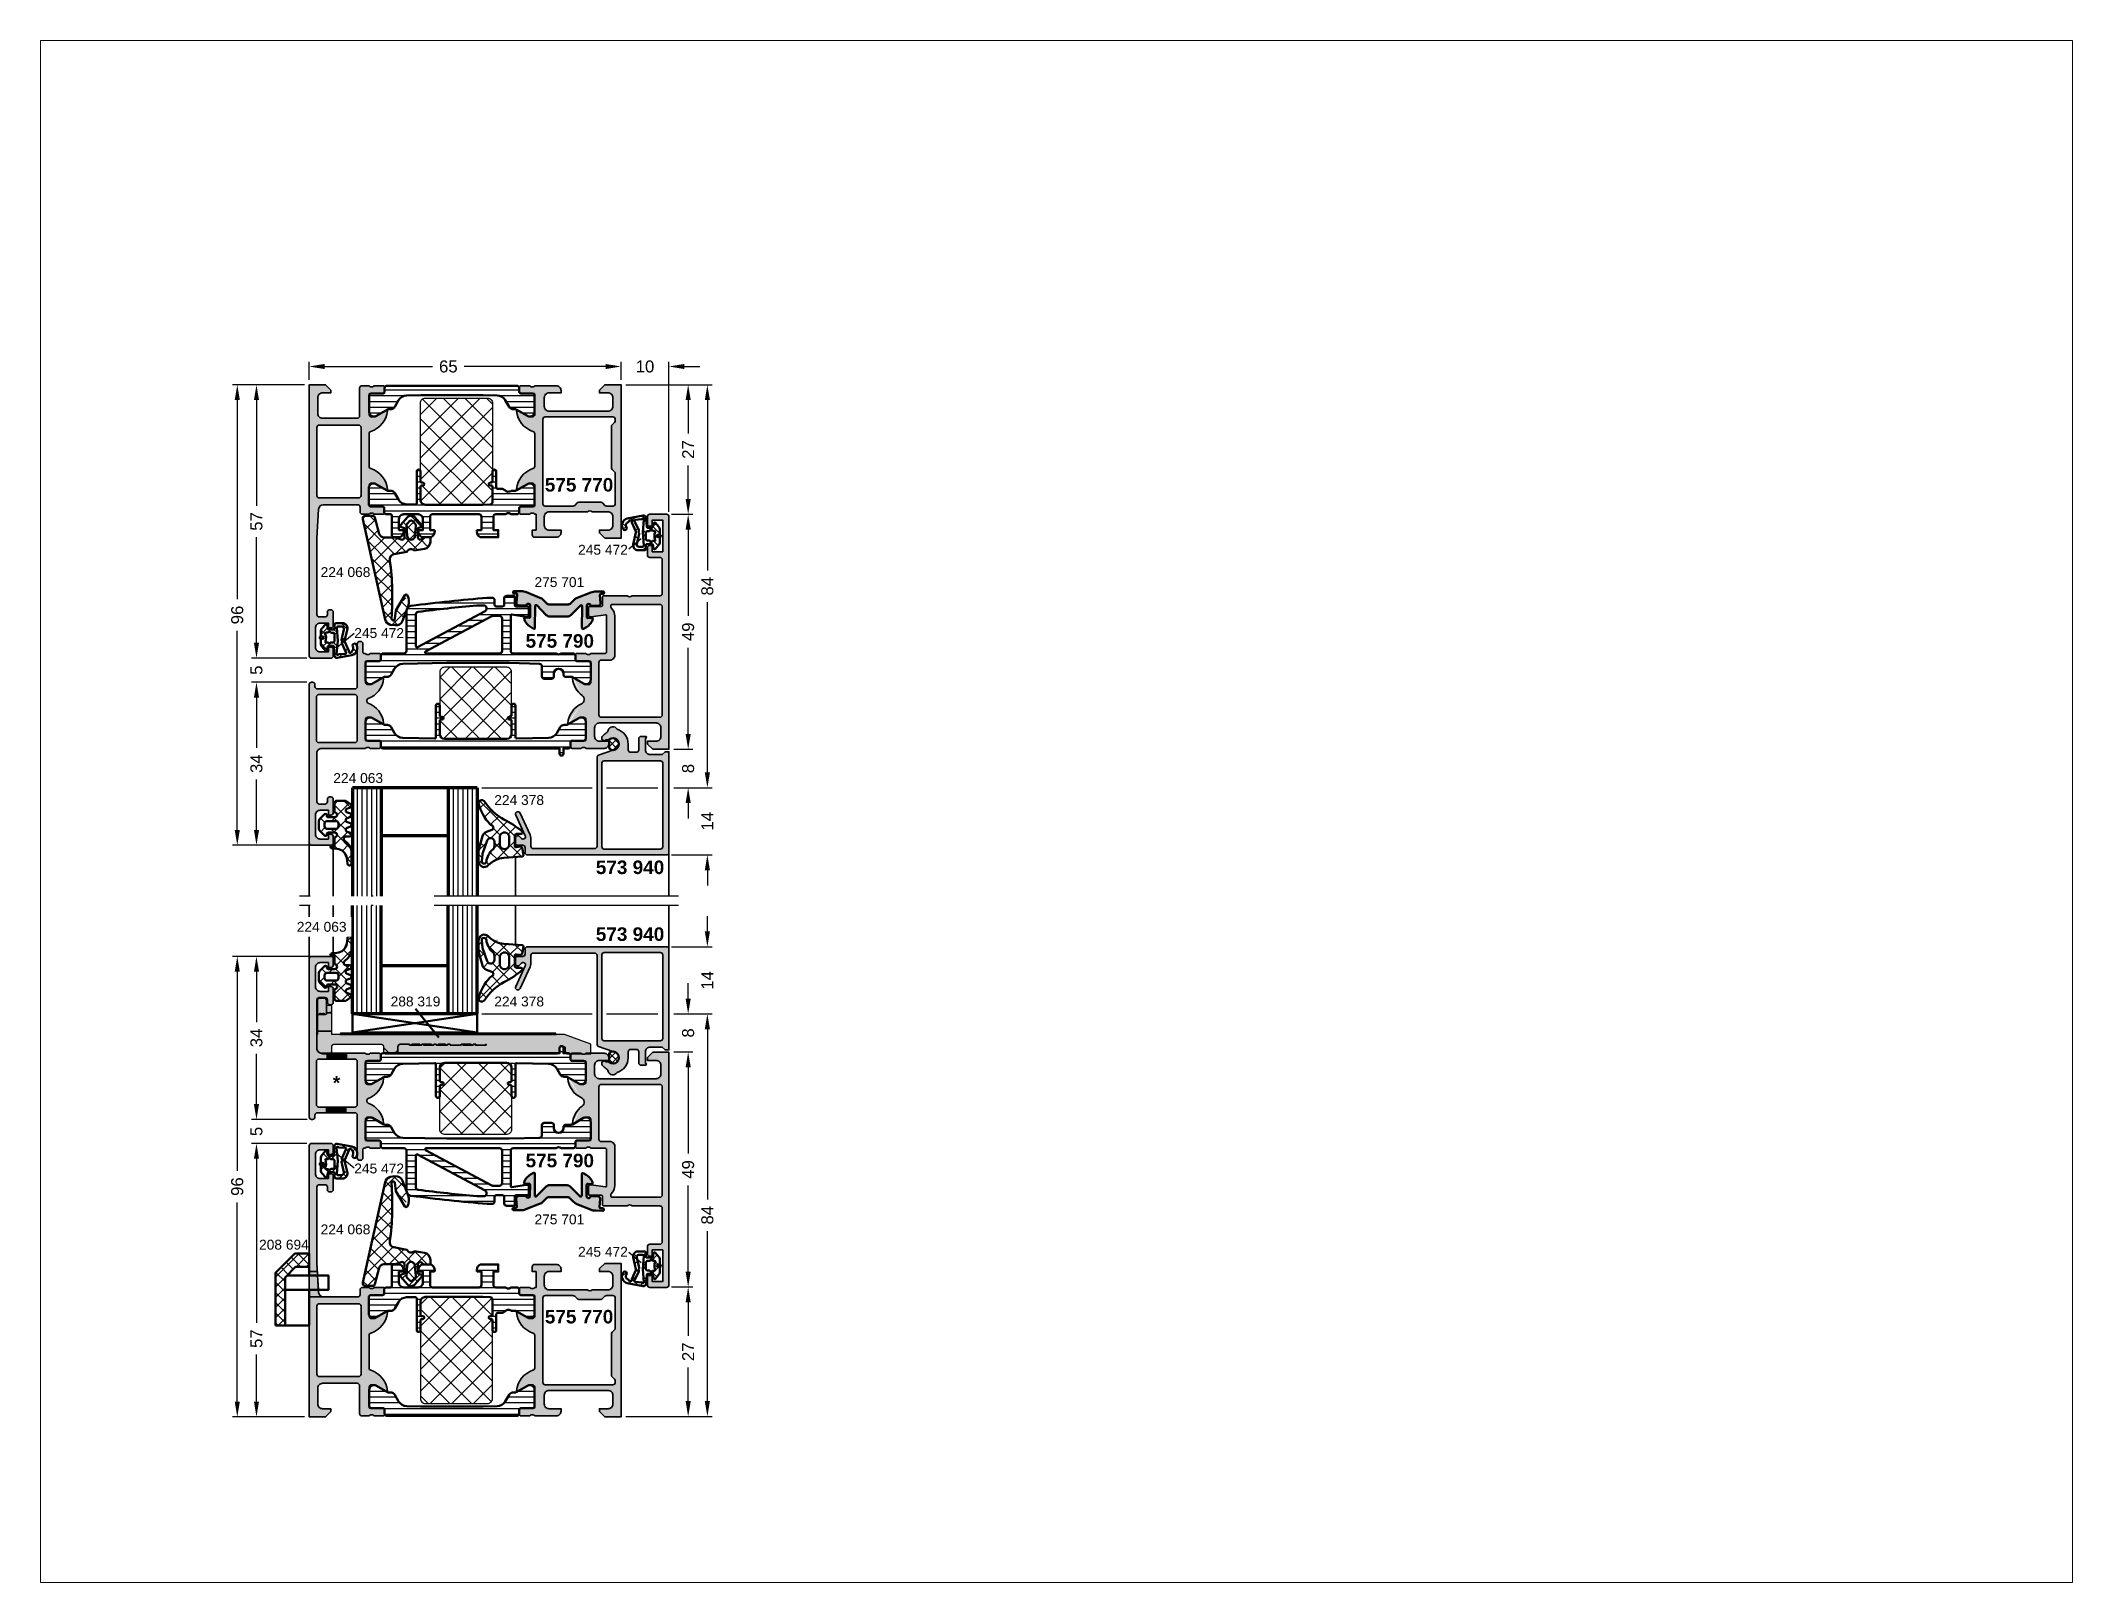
# Paper-space layout 'Vor Varia den Bemaßungslinienabstand auf 8 mm ziehen' of a CAD drawing. Header units: millimetres. Extents: x 26 to 231, y 20 to 176.
# The model-space entities are those that its viewports show. They can reach past a viewport. Long polylines and large blocks are cut down to what shows.
import ezdxf

# ---------------------------------------------------------------- set-up
doc = ezdxf.new("R2010")
doc.units = ezdxf.units.MM
doc.header["$PDMODE"] = 1
doc.header["$PDSIZE"] = -0.001
doc.linetypes.add('ACAD_ISO10W100', pattern=[18, 12, -3, 0, -3])
doc.linetypes.add('Durchgehend', pattern=[0])
doc.layers.add('01_Stanzungen', color=7, linetype='Continuous', true_color=0xffffff)
for name, color, linetype, lineweight in [('S01_Bemaßung', 140, 'Continuous', 25), ('S02_Beschriftung', 40, 'Continuous', 25), ('S03_AL_Kontur', 255, 'Continuous', 35), ('S04_AL_Schraffur', 253, 'Continuous', 25), ('S05_EPDM_Kontur', 31, 'Continuous', 50), ('S06_EPDM_Schraffur', 43, 'Continuous', 25), ('S07_Isolation_Kontur', 91, 'Continuous', 50), ('S08_Isolation_Schraffur', 103, 'Continuous', 25), ('S09_KS_Kontur', 254, 'Continuous', 50), ('S13_Zubehör_Kontur', 32, 'Continuous', 50), ('S14_Zubehör_Schraffur', 33, 'Continuous', 25), ('S15_Glas_Kontur', 4, 'Continuous', 70), ('S18_Mittellinie', 10, 'ACAD_ISO10W100', 25), ('S23_Konstruktion_025', 7, 'Durchgehend', 25), ('S24_Konstruktion_050', 7, 'Durchgehend', 50), ('S27_Grau_13', 151, 'Continuous', 25), ('S35_Dämmung_Kontur', 3, 'Continuous', 25), ('S36_Dämmung_Schraffur', 120, 'Continuous', 25)]:
    doc.layers.add(name, color=color, linetype=linetype, lineweight=lineweight)
doc.styles.add('1_1_H_Art', font='arialbd.ttf', dxfattribs={"height": 2.825})
doc.styles.add('1_1_N_Art', font='arial.ttf', dxfattribs={"height": 2.055})
doc.styles.add('Arial', font='arial.ttf')
doc.dimstyles.new('1 zu 1', dxfattribs={"dimtxt": 2.5, "dimasz": 3.2, "dimexe": 1, "dimexo": 1, "dimgap": 1.5, "dimtad": 0, "dimdec": 1, "dimrnd": 0.5, "dimdsep": 46, "dimtxsty": 'Arial', "dimcen": 0, "dimclrd": 256, "dimclre": 256, "dimclrt": 256, "dimadec": 0, "dimazin": 0, "dimtfac": 1, "dimtdec": 1, "dimtofl": 0, "dimtmove": 0, "dimatfit": 1, "dimfxl": 1, "dimtolj": 1, "dimlwd": 25, "dimlwe": 25, "dimarcsym": 0})
pattern_1 = [(45, (0, 0), (-1.41421, 1.41421), []), (135, (0, 0), (-1.41421, -1.41421), [])]
pattern_2 = [(90, (0, 0), (-1.2, 7e-17), [])]
pattern_3 = [(45, (0, 0), (-2.26274, 2.26274), []), (135, (0, 0), (-2.26274, -2.26274), [])]

psp = doc.layouts.new('Vor Varia den Bemaßungslinienabstand auf 8 mm ziehen')

msp = doc.modelspace()

# ---------------------------------------------------------------- texts
at = {"layer": 'S02_Beschriftung', "lineweight": 50}
for s, insert, char_height, attachment_point, style in [('575 770', (103.33, 218.02), 2.825, 1, '1_1_H_Art'), ('245 472', (110.26, 204.09), 2.055, 1, '1_1_N_Art'), ('224 068', (56.59, 199.43), 2.055, 1, '1_1_N_Art'), ('275 701', (101.17, 197.34), 2.055, 1, '1_1_N_Art'), ('245 472', (63.6, 186.73), 2.055, 1, '1_1_N_Art'), ('575 790', (99.31, 185.47), 2.825, 1, '1_1_H_Art'), ('224 063', (59.23, 156.5), 2.055, 1, '1_1_N_Art'), ('224 378', (92.79, 151.92), 2.055, 1, '1_1_N_Art'), ('573 940', (113.96, 135.41), 2.825, 7, '1_1_H_Art'), ('573 940', (113.96, 124.35), 2.825, 1, '1_1_H_Art'), ('288 319', (71.18, 107.84), 2.055, 7, '1_1_N_Art'), ('224 378', (92.79, 107.84), 2.055, 7, '1_1_N_Art'), ('575 790', (99.31, 74.29), 2.825, 7, '1_1_H_Art'), ('245 472', (63.6, 73.03), 2.055, 7, '1_1_N_Art'), ('275 701', (101.17, 62.42), 2.055, 7, '1_1_N_Art'), ('224 068', (56.59, 60.33), 2.055, 7, '1_1_N_Art'), ('208 694', (43.75, 57.15), 2.055, 7, '1_1_N_Art'), ('245 472', (110.26, 55.66), 2.055, 7, '1_1_N_Art'), ('575 770', (103.33, 41.74), 2.825, 7, '1_1_H_Art')]:
    msp.add_mtext(s, dxfattribs=dict(at, insert=insert, char_height=char_height, attachment_point=attachment_point, style=style))
at = {"layer": 'S02_Beschriftung', "insert": (59.13, 93.37), "char_height": 2.83, "attachment_point": 1, "style": '1_1_H_Art'}
msp.add_mtext_dynamic_manual_height_columns('*', width=2.2428, gutter_width=14.12, heights=[0], dxfattribs=at)

# ---------------------------------------------------------------- blocks, each defined once
blk = doc.blocks.new('224068_s_1')
at = {"layer": 'S06_EPDM_Schraffur'}
h = blk.add_hatch(dxfattribs=at)
h.set_pattern_fill('NETZ', color=256, scale=2, angle=45, style=0)
h.set_pattern_definition([(45, (-42.3002, -22.7), (-1.414214, 1.414214), []), (135, (-42.3002, -22.7), (-1.414214, -1.414214), [])])
edge = h.paths.add_edge_path()
edge.add_arc((4.96, -1.5), 0.971, 134.0059, 245.9941)
edge.add_line((4.56, -2.39), (5.05, -5.14))
edge.add_arc((6.03, -4.97), 1, 190.0023, 284.9989)
edge.add_arc((13.75, -60.11), 54.69, 85.1433, 97.8437, ccw=False)
edge.add_arc((18.43, -5.25), 0.372, 263.6648, 441.2462)
edge.add_line((18.48, -4.88), (16.74, -4.71))
edge.add_line((16.74, -4.71), (13.57, -2.79))
edge.add_arc((13.73, -2.53), 0.3, 116.1295, 238.8001, ccw=False)
edge.add_arc((14.92, -4.96), 3, 71.9566, 116.1295, ccw=False)
edge.add_line((15.85, -2.1), (18.91, -3.29))
edge.add_arc((18.36, -4.69), 1.5, -6.9874, 68.7998, ccw=False)
edge.add_line((19.85, -4.87), (19.73, -5.9))
edge.add_arc((18.3, -5.45), 1.5, 282.5014, 342.4995, ccw=False)
edge.add_line((18.62, -6.91), (-2.3, -11.55))
edge.add_arc((-2.49, -11.09), 0.5, 180.0019, 292.4977, ccw=False)
edge.add_line((-2.99, -11.09), (-2.99, -9.53))
edge.add_arc((-2.49, -9.53), 0.5, 104.9999, 180, ccw=False)
edge.add_line((-2.62, -9.05), (0.77, -8.14))
edge.add_arc((0.51, -7.18), 1, 285.0017, 359.9992)
edge.add_line((1.51, -7.18), (1.51, -4.84))
edge.add_line((1.51, -4.84), (1.96, -3.59))
edge.add_arc((1.5, -3.4), 0.5, 337.4989, 450.0009)
edge.add_line((1.5, -2.9), (-0.42, -2.9))
edge.add_line((-0.42, -2.9), (-0.59, -3.53))
edge.add_arc((-0.88, -3.45), 0.3, 228.3541, 344.9994, ccw=False)
edge.add_line((-1.08, -3.68), (-2.67, -2.26))
edge.add_arc((-2.02, -1.5), 1, 130.9097, 229.0903, ccw=False)
edge.add_line((-2.67, -0.74), (-1.08, 0.68))
edge.add_arc((-0.88, 0.45), 0.3, 15.0097, 131.6393, ccw=False)
edge.add_line((-0.59, 0.53), (-0.42, -0.1))
edge.add_line((-0.42, -0.1), (1.5, -0.1))
edge.add_arc((1.5, 0.4), 0.5, 269.9993, 405.0003)
edge.add_line((1.85, 0.75), (1.5, 1.11))
edge.add_line((1.5, 1.11), (1.5, 2.5))
edge.add_line((1.5, 2.5), (2.44, 2.5))
edge.add_arc((2.44, 1), 1.5, 10.0009, 89.9989, ccw=False)
edge.add_line((3.92, 1.26), (4.28, -0.81))
edge = h.paths.add_edge_path(flags=16)
edge.add_line((-0.9, -0.51), (1.2, -0.7))
at = {"layer": 'S05_EPDM_Kontur'}
for p, q in [((-1.9, -1.25), (-1.3, -0.66)), ((-1.3, -2.34), (-1.9, -1.75)), ((-0.9, -0.51), (1.2, -0.7)), ((1.2, -2.3), (-0.9, -2.49))]:
    blk.add_line(p, q, dxfattribs=at)
blk.add_lwpolyline([(4.28, -0.81, 0.531643), (4.56, -2.39), (5.05, -5.14, 0.439993), (6.29, -5.94, -0.055473), (18.38, -5.62, 0.979114), (18.48, -4.88), (16.74, -4.71), (13.57, -2.79, -0.592993), (13.6, -2.26, -0.195163), (15.85, -2.1), (18.91, -3.29, -0.343289), (19.85, -4.87), (19.73, -5.9, -0.267941), (18.62, -6.91), (-2.3, -11.55, -0.534487), (-2.99, -11.09), (-2.99, -9.53, -0.339455), (-2.62, -9.05), (0.77, -8.14, 0.339442), (1.51, -7.18), (1.51, -4.84), (1.96, -3.59, 0.534523), (1.5, -2.9), (-0.42, -2.9), (-0.59, -3.53, -0.557996), (-1.08, -3.68), (-2.67, -2.26, -0.456678), (-2.67, -0.74), (-1.08, 0.68, -0.557905), (-0.59, 0.53), (-0.42, -0.1), (1.5, -0.1, 0.668185), (1.85, 0.75), (1.5, 1.11), (1.5, 2.5), (2.44, 2.5, -0.363961), (3.92, 1.26)], format="xyb", close=True, dxfattribs=at)
for centre, radius, start, end in [((-1.65, -1.5), 0.348, 134.7272, 225.2728), ((-0.95, -1.01), 0.5, 84.8941, 135.0494), ((-0.95, -1.99), 0.5, 224.9506, 275.1064), ((1.2, -1.5), 0.8, 270, 90)]:
    blk.add_arc(centre, radius, start, end, dxfattribs=at)
blk = doc.blocks.new('245472_s_5')
at = {"layer": 'S06_EPDM_Schraffur'}
h = blk.add_hatch(dxfattribs=at)
h.set_pattern_fill('NETZ', color=256, scale=2, angle=225)
h.set_pattern_definition([(225, (412.1293, -8061.5932), (1.41421356, -1.41421356), []), (315, (412.1293, -8061.5932), (1.41421356, 1.41421356), [])])
h.paths.add_polyline_path([(5, -2.96, -0.466308), (3.83, -3.95), (1.32, -3.38, 0.19438), (1.1, -3.43), (-0.8, -4.23, -0.124552), (-0.9, -4.25, 0.953555), (-0.98, -4.83, -0.158143), (-0.88, -4.9, 0.393401), (0.16, -5.07, -0.804971), (0.7, -5.63, -0.555399), (-1.7, -4.91), (-2.23, -1.85, -0.442765), (-1.78, -1.26), (0.11, -1.12, 0.394867), (0.3, -0.92), (0.3, -0.05, 0.348874), (0.14, 0.14), (-0.65, 0.33, -0.634157), (-0.72, 0.68), (0.08, 1.29, -0.203452), (0.8, 1.6), (1.6, 1.6, 0.236068), (1.76, 1.68, -0.5), (2.24, 1.68, 0.236068), (2.4, 1.6), (3.28, 1.6, -0.190392), (3.97, 1.33), (4.74, 0.61, -0.623369), (4.63, 0.27), (3.87, 0.14, 0.368281), (3.7, -0.05), (3.7, -1.1, 0.414214), (3.9, -1.3), (4.7, -1.3, -0.414214), (5, -1.6)])
h.paths.add_polyline_path([(4.3, -2.06, 0.414214), (4, -1.76), (1.3, -1.95), (-1.43, -1.72, 0.737445), (-1.54, -2.08, -0.233752), (-1.45, -2.24), (-1.37, -3.51, 0.583183), (-1.06, -3.66), (0.81, -2.78, -0.356159), (1.06, -2.81, 0.446061), (1.36, -2.79, -0.276121), (1.55, -2.71), (3.71, -3.21, 0.466308), (4.3, -2.72)], flags=16)
h.paths.add_polyline_path([(3, -1), (3, -0.59, -0.243487), (3.08, -0.43), (3.18, -0.37, 0.537319), (3.18, -0.03), (3.12, 0.01, -0.243487), (3.03, 0.17), (3.03, 0.47, 0.563435), (2.74, 0.65, -0.241085), (1.26, 0.64, 0.557876), (0.97, 0.46), (0.97, 0.17, -0.243487), (0.88, 0.01), (0.82, -0.03, 0.537319), (0.82, -0.37), (0.92, -0.43, -0.243487), (1, -0.59), (1, -1, 0.414214), (1.3, -1.3), (2.7, -1.3, 0.414214)], flags=16)
h.paths.add_polyline_path([(2.25, 1.2, 1), (1.75, 1.2, 1)], flags=16)
at = {"layer": 'S09_KS_Kontur'}
h = blk.add_hatch(color=256, dxfattribs=at)
h.dxf.hatch_style = 1
h.paths.add_polyline_path([(2.25, 1.2, 1), (1.75, 1.2, 1)])
at = {"layer": 'S05_EPDM_Kontur'}
for points in [[(0.14, 0.14, -0.348874), (0.3, -0.05), (0.3, -0.92, -0.388879), (0.12, -1.12), (-1.78, -1.26, 0.442765), (-2.23, -1.85), (-1.7, -4.91, 0.555399), (0.7, -5.63, 0.804971), (0.16, -5.07, -0.388982), (-0.87, -4.91, 0.173384), (-0.98, -4.83, -0.954151), (-0.9, -4.25, 0.124081), (-0.8, -4.23), (1.1, -3.43, -0.19438), (1.32, -3.38), (3.83, -3.95, 0.466308), (5, -2.96), (5, -1.6, 0.414214), (4.7, -1.3), (3.9, -1.3, -0.414214), (3.7, -1.1), (3.7, -0.05, -0.368281), (3.87, 0.14), (4.63, 0.27, 0.623369), (4.74, 0.61), (3.97, 1.33, 0.190392), (3.28, 1.6), (2.4, 1.6, -0.236068), (2.24, 1.68, 0.5), (1.76, 1.68, -0.236068), (1.6, 1.6), (0.8, 1.6, 0.203452), (0.08, 1.29), (-0.72, 0.68, 0.634157), (-0.65, 0.33)], [(3.18, -0.03), (3.12, 0.01, -0.243487), (3.03, 0.17), (3.03, 0.47, 0.563435), (2.74, 0.65, -0.241085), (1.26, 0.64, 0.557876), (0.97, 0.46), (0.97, 0.17, -0.243487), (0.88, 0.01), (0.82, -0.03, 0.537319), (0.82, -0.37), (0.92, -0.43, -0.243487), (1, -0.59), (1, -1, 0.414214), (1.3, -1.3), (2.7, -1.3, 0.414214), (3, -1), (3, -0.59, -0.243487), (3.08, -0.43), (3.18, -0.37, 0.537319)], [(-1.37, -3.51, 0.583183), (-1.06, -3.66), (0.81, -2.78, -0.356159), (1.06, -2.81, 0.446061), (1.36, -2.79, -0.276121), (1.55, -2.71), (3.71, -3.21, 0.466308), (4.3, -2.72), (4.3, -2.06, 0.414214), (4, -1.76), (1.3, -1.95), (-1.43, -1.72, 0.737445), (-1.54, -2.08, -0.233752), (-1.45, -2.24)]]:
    blk.add_lwpolyline(points, format="xyb", close=True, dxfattribs=at)
blk.add_circle((2, 1.2), 0.25, dxfattribs=at)
blk = doc.blocks.new('224063_s')
at = {"layer": 'S06_EPDM_Schraffur'}
h = blk.add_hatch(dxfattribs=at)
h.set_pattern_fill('NETZ', color=256, scale=2, angle=45, style=0)
h.set_pattern_definition([(45, (4e-12, 2e-12), (-1.4142, 1.4142), []), (135, (4e-12, 2e-12), (-1.4142, -1.4142), [])])
h.paths.add_polyline_path([(5.01, 3.82), (6.09, 3.95, 1.005856), (6.09, 4.8), (3.7, 4.8, 0.209487), (1.93, 4.02), (1.32, 3.36, -0.687409), (0.45, 3.7), (0.45, 4.52, 0.637876), (-0.29, 4.6), (-0.6, 3.8, -0.576915), (-1.29, 3.8), (-1.6, 4.6, 0.576877), (-2.29, 4.6), (-2.6, 3.8, -0.576915), (-3.29, 3.8), (-3.6, 4.6, 0.576877), (-4.29, 4.6), (-4.6, 3.8, -0.57692), (-5.29, 3.8), (-5.6, 4.6, 0.576876), (-6.29, 4.6), (-6.95, 3.6), (-6.95, 1.6, 0.41186), (-6.65, 1.3), (-4.55, 1.3, -1), (-3.55, 1.3), (-3.55, -0.01, -0.464916), (-3.9, -0.3, 0.730728), (-4.16, -0.81), (-3.12, -1.85, 0.198912), (-2.77, -2), (-1.13, -2, 0.198912), (-0.77, -1.85), (0.27, -0.81, 0.730751), (0, -0.3, -0.464925), (-0.35, -0.01), (-0.35, 1.3, -1), (0.65, 1.3), (2.55, 1.3), (2.55, 0.4, 0.415188), (2.95, 0.8), (3.03, 1.76, -0.357458)])
h.paths.add_polyline_path([(-1.15, 1.6), (-1.15, -0.3, -0.414423), (-1.65, -0.8), (-2.25, -0.8, -0.414414), (-2.75, -0.3), (-2.75, 1.6, -0.414214), (-2.25, 2.1), (-1.65, 2.1, -0.414381)], flags=16)
at = {"layer": 'S05_EPDM_Kontur'}
for points in [[(0.65, 1.3, 0.999012), (-0.35, 1.3), (-0.35, -0.01, 0.464925), (0, -0.3, -0.730751), (0.27, -0.81), (-0.77, -1.85, -0.198912), (-1.13, -2), (-2.77, -2, -0.198912), (-3.12, -1.85), (-4.16, -0.81, -0.730728), (-3.9, -0.3, 0.464916), (-3.55, -0.01), (-3.55, 1.3, 0.999013), (-4.55, 1.3), (-6.65, 1.3, -0.416571), (-6.95, 1.6), (-6.95, 3.6), (-6.29, 4.6, -0.576876), (-5.6, 4.6), (-5.29, 3.8, 0.57692), (-4.6, 3.8), (-4.29, 4.6, -0.576877), (-3.6, 4.6), (-3.29, 3.8, 0.576915), (-2.6, 3.8), (-2.29, 4.6, -0.576877), (-1.6, 4.6), (-1.29, 3.8, 0.576915), (-0.6, 3.8), (-0.29, 4.6, -0.637876), (0.45, 4.52), (0.45, 3.7, 0.686666), (1.32, 3.36), (1.93, 4.02, -0.209487), (3.7, 4.8), (6.09, 4.8, -1.005856), (6.09, 3.95), (5.01, 3.82, 0.357458), (3.03, 1.76), (2.95, 0.8, -0.415188), (2.55, 0.4), (2.55, 1.3)], [(-2.25, -0.8), (-1.65, -0.8, 0.414004), (-1.15, -0.3), (-1.15, 1.6, 0.414047), (-1.65, 2.1), (-2.25, 2.1, 0.414217), (-2.75, 1.6), (-2.75, -0.3, 0.414013)]]:
    blk.add_lwpolyline(points, format="xyb", close=True, dxfattribs=at)
blk = doc.blocks.new('224378_s_8')
at = {"layer": 'S06_EPDM_Schraffur'}
h = blk.add_hatch(dxfattribs=at)
h.set_pattern_fill('NETZ', color=256, scale=2, angle=45, style=0)
h.set_pattern_definition(pattern_1)
edge = h.paths.add_edge_path(flags=16)
edge.add_line((-0.16, -8.9), (1.31, -9.03))
edge.add_arc((1.35, -8.55), 0.482, 264.9614, 444.1942)
edge.add_arc((1.79, -4.28), 3.81, 219.7108, 264.1942, ccw=False)
edge.add_arc((-1.83, -7.29), 0.9, 39.7108, 90)
edge.add_line((-1.83, -6.39), (-2.72, -6.39))
edge.add_arc((-2.72, -7.16), 0.77, 90, 249.4472)
edge.add_line((-2.99, -7.88), (-0.45, -8.83))
edge.add_arc((-0.07, -7.8), 1.1, 249.4472, 264.9614)
edge = h.paths.add_edge_path()
edge.add_arc((-7.11, -6.6), 1, 313.9554, 340.5909)
edge.add_arc((-5.69, -7.1), 0.502, 16.2195, 160.5909, ccw=False)
edge.add_line((-5.21, -6.96), (-4.81, -8.02))
edge.add_arc((-3.53, -7.54), 1.37, 200.7948, 253.1264)
edge.add_line((-3.93, -8.85), (-1.45, -9.57))
edge.add_arc((-0.54, -6.22), 3.47, 254.7239, 269.1174)
edge.add_line((-0.59, -9.69), (1.28, -9.69))
edge.add_arc((1.38, -8.53), 1.16, 265.2091, 406.853)
edge.add_arc((5.6, -4.03), 5, 184.374, 226.853, ccw=False)
edge.add_line((0.61, -4.41), (0.32, -0.61))
edge.add_arc((0.02, -0.63), 0.3, 4.374, 101.4394)
edge.add_line((-0.04, -0.34), (-1.47, -0.63))
edge.add_arc((-1.41, -0.92), 0.3, 101.4394, 188.9326)
edge.add_line((-1.71, -0.97), (-1.58, -1.79))
edge.add_arc((-1.87, -1.85), 0.293, -91.1627, 11.6387, ccw=False)
edge.add_line((-1.87, -2.14), (-4.07, -2.14))
edge.add_arc((-4.08, -1.84), 0.296, 180.9849, 270.7575, ccw=False)
edge.add_line((-4.37, -1.85), (-4.37, -0.8))
edge.add_arc((-4.67, -0.8), 0.3, 0, 140.7033)
edge.add_arc((11.51, -14.04), 21.21, 140.7033, 152.9845)
edge.add_arc((-16.92, 0.68), 10.81, 302.4519, 331.9135, ccw=False)
edge.add_arc((-10.76, -9.01), 0.675, 122.4519, 284.5455)
edge.add_arc((-12.96, -0.53), 9.44, 284.5455, 313.9554)
edge = h.paths.add_edge_path(flags=16)
edge.add_line((-2.19, -3.32), (-3.69, -3.32))
edge.add_arc((-3.72, -4.29), 0.97, 88.4549, 271.5451)
edge.add_line((-3.69, -5.26), (-2.19, -5.26))
edge.add_arc((-2.16, -4.29), 0.97, 268.4549, 451.5451)
at = {"layer": 'S05_EPDM_Kontur'}
for points in [[(-6.41, -7.32, 0.116745), (-6.16, -6.94, -0.729021), (-5.21, -6.96), (-4.81, -8.02, 0.232393), (-3.93, -8.85), (-1.45, -9.57, 0.062886), (-0.59, -9.69), (1.28, -9.69, 0.710951), (2.18, -7.68, -0.187502), (0.61, -4.41), (0.32, -0.61, 0.450811), (-0.04, -0.34), (-1.47, -0.63, 0.401456), (-1.71, -0.97), (-1.58, -1.79, -0.481275), (-1.87, -2.14), (-4.07, -2.14, -0.413052), (-4.37, -1.85), (-4.37, -0.8, 0.70479), (-4.9, -0.61, 0.053638), (-7.39, -4.41, -0.129263), (-11.12, -8.44, 0.854787), (-10.59, -9.66, 0.129034)], [(-2.19, -3.32), (-3.69, -3.32, 1.027337), (-3.69, -5.26), (-2.19, -5.26, 1.027337)], [(-0.16, -8.9), (1.31, -9.03, 0.993328), (1.4, -8.07, -0.19657), (-1.14, -6.71, 0.223019), (-1.83, -6.39), (-2.72, -6.39, 0.834998), (-2.99, -7.88), (-0.45, -8.83, 0.067797)]]:
    blk.add_lwpolyline(points, format="xyb", close=True, dxfattribs=at)
blk = doc.blocks.new('581910_s')
at = {"layer": 'S04_AL_Schraffur'}
h = blk.add_hatch(color=256, dxfattribs=at)
h.dxf.hatch_style = 1
h.paths.add_polyline_path([(9.72, 12.85, 0.299201), (5.45, 16.3, 0.610538), (5.32, 16.09), (6.7, 13.7), (6.7, 13, -0.414214), (6.2, 12.5), (1.79, 12.5), (1.79, 15.4, 0.414214), (1.49, 15.7), (0.5, 15.7, 0.414214), (0.2, 15.4), (0.2, 13.5, -0.317837), (0.4, 13.22), (0.4, 12.78, -0.317837), (0.2, 12.5), (0.2, 11, 0.414214), (0.7, 10.5), (6.5, 10.5, -0.414214), (7, 10), (7, 2.8, -0.414214), (6, 1.8), (2.7, 1.8, -0.414214), (1.7, 2.8), (1.7, 4.5), (1.1, 4.5), (0, 3.4), (0, 0), (56.5, 0, 0.414214), (57, 0.5), (57, 4.5, 0.414214), (56.5, 5), (55.2, 5, 0.414214), (54.7, 4.5), (54.7, 4), (55.7, 4), (55.7, 2.3, -0.414214), (54.7, 1.3), (50.7, 1.3, -0.414214), (49.7, 2.3), (49.7, 4), (50.7, 4), (50.7, 4.5, 0.414214), (50.2, 5), (47.4, 5, 0.414214), (46.9, 4.5, 1.076163), (47.66, 3.74, -0.568801), (48.4, 3.3), (48.4, 2.1, -0.414214), (47.9, 1.6), (32, 1.6), (25.94, 1.95, -0.397592), (25, 2.94), (25, 10.1, -0.414214), (25.5, 10.6), (26.5, 10.6, 0.414214), (27, 11.1), (27, 12.5, -0.317837), (26.8, 12.78), (26.8, 13.22, -0.317837), (27, 13.5), (27, 15.4, 0.414214), (26.7, 15.7), (25.71, 15.7, 0.414214), (25.41, 15.4), (25.41, 12.5), (21, 12.5, -0.414214), (20.5, 13), (20.5, 13.7), (21.88, 16.09, 0.610538), (21.75, 16.3, 0.299201), (17.48, 12.85, -0.326134), (17, 12.5), (10.2, 12.5, -0.326134)])
h.paths.add_polyline_path([(8.9, 10.8), (23.1, 10.8, -0.414214), (23.6, 10.3), (23.6, 2.1, -0.414214), (23.1, 1.6), (8.9, 1.6, -0.414214), (8.4, 2.1), (8.4, 10.3, -0.414214)], flags=16)
at = {"layer": 'S03_AL_Kontur'}
for points in [[(9.72, 12.85, 0.326134), (10.2, 12.5), (17, 12.5, 0.326134), (17.48, 12.85, -0.299201), (21.75, 16.3, -0.610538), (21.88, 16.09), (20.5, 13.7), (20.5, 13, 0.414214), (21, 12.5), (25.21, 12.5, 0.414214), (25.41, 12.7), (25.41, 15.4, -0.414214), (25.71, 15.7), (26.7, 15.7, -0.414214), (27, 15.4), (27, 13.5, 0.317837), (26.8, 13.22), (26.8, 12.78, 0.317837), (27, 12.5), (27, 11.1, -0.414214), (26.5, 10.6), (25.5, 10.6, 0.414214), (25, 10.1), (25, 2.94, 0.397592), (25.94, 1.95), (32, 1.6), (47.9, 1.6, 0.414214), (48.4, 2.1), (48.4, 3.3, 0.414214), (47.9, 3.8), (47.4, 3.8, -0.414214), (46.9, 4.3), (46.9, 4.5, -0.414214), (47.4, 5), (50.2, 5, -0.414214), (50.7, 4.5), (50.7, 4), (49.7, 4), (49.7, 2.3, 0.414214), (50.7, 1.3), (54.7, 1.3, 0.414214), (55.7, 2.3), (55.7, 4), (54.7, 4), (54.7, 4.5, -0.414214), (55.2, 5), (56.5, 5, -0.414214), (57, 4.5), (57, 0.5, -0.414214), (56.5, 0), (0, 0), (0, 3.4), (1.1, 4.5), (1.7, 4.5), (1.7, 2.8, 0.414214), (2.7, 1.8), (6, 1.8, 0.414214), (7, 2.8), (7, 10, 0.414214), (6.5, 10.5), (0.7, 10.5, -0.414214), (0.2, 11), (0.2, 12.5, 0.317837), (0.4, 12.78), (0.4, 13.22, 0.317837), (0.2, 13.5), (0.2, 15.4, -0.414214), (0.5, 15.7), (1.49, 15.7, -0.414214), (1.79, 15.4), (1.79, 12.7, 0.414214), (1.99, 12.5), (6.2, 12.5, 0.414214), (6.7, 13), (6.7, 13.7), (5.32, 16.09, -0.610538), (5.45, 16.3, -0.299201)], [(8.9, 10.8, 0.414214), (8.4, 10.3), (8.4, 2.1, 0.414214), (8.9, 1.6), (23.1, 1.6, 0.414214), (23.6, 2.1), (23.6, 10.3, 0.414214), (23.1, 10.8)]]:
    blk.add_lwpolyline(points, format="xyb", close=True, dxfattribs=at)
blk = doc.blocks.new('587270_s')
at = {"layer": 'S04_AL_Schraffur'}
h = blk.add_hatch(color=256, dxfattribs=at)
h.dxf.hatch_style = 1
h.paths.add_polyline_path([(-32, 0), (-32, -3.4), (-30.9, -4.5), (-30.3, -4.5), (-30.3, -2.7, -0.414214), (-29.3, -1.7), (-27.5, -1.7, -0.414214), (-26.5, -2.7), (-26.5, -15, -0.414214), (-27.5, -16), (-29.3, -16, -0.414214), (-30.3, -15), (-30.3, -12.5), (-30.8, -12.5, 0.414214), (-31.8, -13.5), (-31.8, -18, -0.317837), (-31.6, -18.28), (-31.6, -18.72, -0.317837), (-31.8, -19), (-31.8, -20.9, 0.414214), (-31.5, -21.2), (-30.51, -21.2, 0.414214), (-30.21, -20.9), (-30.21, -18), (-25.8, -18, -0.414214), (-25.3, -18.5), (-25.3, -19.2), (-26.68, -21.59, 0.610538), (-26.55, -21.8, 0.299201), (-22.28, -18.35, -0.326134), (-21.8, -18), (-15, -18, -0.326134), (-14.52, -18.35, 0.299201), (-10.25, -21.8, 0.610538), (-10.12, -21.59), (-11.5, -19.2), (-11.5, -18.5, -0.414214), (-11, -18), (-6.59, -18), (-6.59, -20.9, 0.414214), (-6.29, -21.2), (-5.3, -21.2, 0.414214), (-5, -20.9), (-5, -19, -0.317837), (-5.2, -18.72), (-5.2, -18.28, -0.317837), (-5, -18), (-5, -17.7), (-1.7, -17.7), (-1.7, -18.5), (-0.7, -18.5, 0.414214), (-0.2, -18), (-0.2, -13.5, 0.414214), (-1.2, -12.5), (-1.7, -12.5), (-1.7, -15, -0.414214), (-2.7, -16), (-4.5, -16, -0.414214), (-5.5, -15), (-5.5, -7, -0.4), (-5.5, -6), (-5.5, -2.7, -0.414214), (-4.5, -1.7), (-2.7, -1.7, -0.414214), (-1.7, -2.7), (-1.7, -4.5), (-1.1, -4.5), (0, -3.4), (0, 0)])
h.paths.add_polyline_path([(-14.71, -2, 0.51652), (-13.99, -1.62, -0.367168), (-13.49, -1.2), (-7.2, -1.2, -0.414214), (-6.7, -1.7), (-6.7, -3.2), (-7.35, -3.85, 0.198912), (-7.5, -4.21), (-7.5, -8.79, 0.51652), (-7.12, -9.51, -0.367168), (-6.7, -10.01), (-6.7, -15.8, -0.414214), (-7.2, -16.3), (-24.8, -16.3, -0.414214), (-25.3, -15.8), (-25.3, -1.7, -0.414214), (-24.8, -1.2), (-24.3, -1.2), (-23.65, -1.85, 0.198912), (-23.29, -2)], flags=16)
at = {"layer": 'S03_AL_Kontur'}
for points in [[(0, -3.4), (-1.1, -4.5), (-1.7, -4.5), (-1.7, -2.7, 0.414214), (-2.7, -1.7), (-4.5, -1.7, 0.414214), (-5.5, -2.7), (-5.5, -6, 0.4), (-5.5, -7), (-5.5, -15, 0.414214), (-4.5, -16), (-2.7, -16, 0.414214), (-1.7, -15), (-1.7, -12.5), (-1.2, -12.5, -0.414214), (-0.2, -13.5), (-0.2, -18, -0.414214), (-0.7, -18.5), (-1.7, -18.5), (-1.7, -17.7), (-5, -17.7), (-5, -18, 0.317837), (-5.2, -18.28), (-5.2, -18.72, 0.317837), (-5, -19), (-5, -20.9, -0.414214), (-5.3, -21.2), (-6.29, -21.2, -0.414214), (-6.59, -20.9), (-6.59, -18.2, 0.414214), (-6.79, -18), (-11, -18, 0.414214), (-11.5, -18.5), (-11.5, -19.2), (-10.12, -21.59, -0.610538), (-10.25, -21.8, -0.299201), (-14.52, -18.35, 0.326134), (-15, -18), (-21.8, -18, 0.326134), (-22.28, -18.35, -0.299201), (-26.55, -21.8, -0.610538), (-26.68, -21.59), (-25.3, -19.2), (-25.3, -18.5, 0.414214), (-25.8, -18), (-30.01, -18, 0.414214), (-30.21, -18.2), (-30.21, -20.9, -0.414214), (-30.51, -21.2), (-31.5, -21.2, -0.414214), (-31.8, -20.9), (-31.8, -19, 0.317837), (-31.6, -18.72), (-31.6, -18.28, 0.317837), (-31.8, -18), (-31.8, -13.5, -0.414214), (-30.8, -12.5), (-30.3, -12.5), (-30.3, -15, 0.414214), (-29.3, -16), (-27.5, -16, 0.414214), (-26.5, -15), (-26.5, -2.7, 0.414214), (-27.5, -1.7), (-29.3, -1.7, 0.414214), (-30.3, -2.7), (-30.3, -4.5), (-30.9, -4.5), (-32, -3.4), (-32, 0), (0, 0)], [(-24.8, -1.2, 0.414214), (-25.3, -1.7), (-25.3, -15.8, 0.414214), (-24.8, -16.3), (-7.2, -16.3, 0.414214), (-6.7, -15.8), (-6.7, -10.01, 0.198912), (-6.85, -9.65), (-7.35, -9.15, -0.198912), (-7.5, -8.79), (-7.5, -4.21, -0.198912), (-7.35, -3.85), (-6.85, -3.35, 0.198912), (-6.7, -2.99), (-6.7, -1.7, 0.414214), (-7.2, -1.2), (-13.49, -1.2, 0.198912), (-13.85, -1.35), (-14.35, -1.85, -0.198912), (-14.71, -2), (-23.29, -2, -0.198912), (-23.65, -1.85), (-24.15, -1.35, 0.198912), (-24.51, -1.2)]]:
    blk.add_lwpolyline(points, format="xyb", close=True, dxfattribs=at)
blk = doc.blocks.new('30065150_s')
at = {"layer": 'S08_Isolation_Schraffur'}
h = blk.add_hatch(dxfattribs=at)
h.set_pattern_fill('LINIE', color=256, scale=1.2, angle=90)
h.set_pattern_definition(pattern_2)
h.paths.add_polyline_path([(4.4, 11.91, 0.267949), (4.9, 12.78), (4.9, 13.16, -0.131652), (4.97, 13.41), (6.31, 15.74, 0.57735), (5.44, 17.24), (2.1, 17.24, 0.414214), (1.6, 16.74), (1.6, 14.34, -0.414214), (1.3, 14.04), (0.5, 14.04, 0.414214), (0, 13.54), (0, -13.54, 0.414214), (0.5, -14.04), (1.3, -14.04, -0.414214), (1.6, -14.34), (1.6, -16.74, 0.414214), (2.1, -17.24), (5.44, -17.24, 0.57735), (6.31, -15.74), (4.97, -13.41, -0.131652), (4.9, -13.16), (4.9, -12.78, 0.267949), (4.4, -11.91), (3.04, -11.12, -0.264648), (2.04, -9.42), (2, -6.5), (2, 6.5), (2.04, 9.42, -0.264648), (3.04, 11.12)])
at = {"layer": 'S07_Isolation_Kontur'}
blk.add_lwpolyline([(4.9, -13.16), (4.9, -12.78, 0.267949), (4.4, -11.91), (3.04, -11.12, -0.264648), (2.04, -9.42), (2, -6.5), (2, 6.5), (2.04, 9.42, -0.264648), (3.04, 11.12), (4.4, 11.91, 0.267949), (4.9, 12.78), (4.9, 13.16, -0.131652), (4.97, 13.41), (6.31, 15.74, 0.57735), (5.44, 17.24), (2.1, 17.24, 0.414214), (1.6, 16.74), (1.6, 14.34, -0.414214), (1.3, 14.04), (0.5, 14.04, 0.414214), (0, 13.54), (0, -13.54, 0.414214), (0.5, -14.04), (1.3, -14.04, -0.414214), (1.6, -14.34), (1.6, -16.74, 0.414214), (2.1, -17.24), (5.44, -17.24, 0.57735), (6.31, -15.74), (4.97, -13.41, -0.131652)], format="xyb", close=True, dxfattribs=at)
blk = doc.blocks.new('662009_s')
blk.add_blockref('30065150_s', (0, 17.25))
blk = doc.blocks.new('30065191_s')
at = {"layer": 'S08_Isolation_Schraffur'}
h = blk.add_hatch(dxfattribs=at)
h.set_pattern_fill('LINIE', color=256, scale=1.2, angle=90)
h.set_pattern_definition([(90, (-0.0025, 17.3), (-1.2, 7e-17), [])])
h.paths.add_polyline_path([(4.9, 30.51, -0.131652), (4.96, 30.76), (6.31, 33.09, 0.57735), (5.44, 34.59), (2.1, 34.59, 0.414214), (1.6, 34.09), (1.6, 31.69, -0.414214), (1.3, 31.39), (0.5, 31.39, 0.414214), (0, 30.89), (0, 30.05), (0, 30.05, 0.025047), (0, 30, -0.414214), (-0.2, 29.8), (-4.3, 29.8, 0.414214), (-4.8, 29.3), (-4.8, 28.39, 0.339454), (-4.06, 27.43), (-3.62, 27.31, 0.493145), (-3.3, 27.55), (-3.3, 28.3), (-1, 28.3, -0.414214), (0, 27.3), (0, 24.3, -0.414214), (-1, 23.3), (-3.3, 23.3), (-3.3, 24.05, 0.493145), (-3.62, 24.29), (-4.06, 24.17, 0.339454), (-4.8, 23.21), (-4.8, 21.89, 0.339454), (-4.06, 20.93), (-3.62, 20.81, 0.493145), (-3.3, 21.05), (-3.3, 21.8), (-0.5, 21.8, -0.414214), (0, 21.3), (0, 11.6, -0.414214), (-0.5, 11.1), (-3.3, 11.1), (-3.3, 11.85, 0.493145), (-3.62, 12.09), (-4.06, 11.97, 0.339454), (-4.8, 11.01), (-4.8, 7.6), (-3.3, 7.6), (-3.3, 8.6), (-0.5, 8.6, -0.414214), (0, 8.1), (0, 6.06, -0.447214), (0, 4.94), (0, 4.6, 0.025047), (0, 4.55), (0, 4.55), (0, 3.71, 0.414214), (0.5, 3.21), (1.3, 3.21, -0.414214), (1.6, 2.91), (1.6, 0.51, 0.414214), (2.1, 0.01), (5.44, 0.01, 0.57735), (6.31, 1.51), (4.96, 3.84, -0.131652), (4.9, 4.09), (4.9, 4.75, 0.131326), (4.83, 5, -0.341886), (5, 6.21, 0.201513), (5.3, 6.93), (5.3, 7.7, -0.414214), (5.6, 8), (8.9, 8, 1), (8.9, 8.8), (6.9, 8.8, -0.414214), (6.6, 9.1), (6.6, 9.3, 1), (6, 9.3), (6, 9.1, -0.414214), (5.7, 8.8), (2.53, 8.8, -0.406956), (2.04, 9.29), (2, 10.8), (2, 22.8, -0.414214), (3, 23.8), (5.7, 23.8, -0.414214), (6, 23.5), (6, 23.3, 1), (6.6, 23.3), (6.6, 23.5, -0.414214), (6.9, 23.8), (8.9, 23.8, 1), (8.9, 24.6), (2.32, 24.6, -0.421509), (2.03, 24.91), (2.07, 26.7, -0.261304), (3.07, 28.39), (4.4, 29.15, 0.267949), (4.9, 30.02)])
at = {"layer": 'S07_Isolation_Kontur'}
blk.add_lwpolyline([(-3.3, 24.05, 0.493145), (-3.62, 24.29), (-4.06, 24.17, 0.339454), (-4.8, 23.21), (-4.8, 21.89, 0.339454), (-4.06, 20.93), (-3.62, 20.81, 0.493145), (-3.3, 21.05), (-3.3, 21.8), (-0.5, 21.8, -0.414214), (0, 21.3), (0, 11.6, -0.414214), (-0.5, 11.1), (-3.3, 11.1), (-3.3, 11.85, 0.493145), (-3.62, 12.09), (-4.06, 11.97, 0.339454), (-4.8, 11.01), (-4.8, 7.6), (-3.3, 7.6), (-3.3, 8.6), (-0.5, 8.6, -0.414214), (0, 8.1), (0, 6.06, -0.447214), (0, 4.94), (0, 4.6, 0.025047), (0, 4.55), (0, 3.71, 0.414214), (0.5, 3.21), (1.3, 3.21, -0.414214), (1.6, 2.91), (1.6, 0.51, 0.414214), (2.1, 0.01), (5.44, 0.01, 0.57735), (6.31, 1.51), (4.96, 3.84, -0.131652), (4.9, 4.09), (4.9, 4.75, 0.131326), (4.83, 5, -0.341886), (5, 6.21, 0.201513), (5.3, 6.93), (5.3, 7.7, -0.414214), (5.6, 8), (8.9, 8, 1), (8.9, 8.8), (6.9, 8.8, -0.414214), (6.6, 9.1), (6.6, 9.3, 1), (6, 9.3), (6, 9.1, -0.414214), (5.7, 8.8), (2.53, 8.8, -0.406956), (2.04, 9.29), (2, 10.8), (2, 22.8, -0.414214), (3, 23.8), (5.7, 23.8, -0.414214), (6, 23.5), (6, 23.3, 1), (6.6, 23.3), (6.6, 23.5, -0.414214), (6.9, 23.8), (8.9, 23.8, 1), (8.9, 24.6), (2.32, 24.6, -0.421509), (2.03, 24.91), (2.07, 26.7, -0.261304), (3.07, 28.39), (4.4, 29.15, 0.267949), (4.9, 30.02), (4.9, 30.51, -0.131652), (4.96, 30.76), (6.31, 33.09, 0.57735), (5.44, 34.59), (2.1, 34.59, 0.414214), (1.6, 34.09), (1.6, 31.69, -0.414214), (1.3, 31.39), (0.5, 31.39, 0.414214), (0, 30.89), (0, 30.05, 0.025047), (0, 30, -0.414214), (-0.2, 29.8), (-4.3, 29.8, 0.414214), (-4.8, 29.3), (-4.8, 28.39, 0.339454), (-4.06, 27.43), (-3.62, 27.31, 0.493145), (-3.3, 27.55), (-3.3, 28.3), (-1, 28.3, -0.414214), (0, 27.3), (0, 24.3, -0.414214), (-1, 23.3), (-3.3, 23.3)], format="xyb", close=True, dxfattribs=at)
blk = doc.blocks.new('30065183_s')
at = {"layer": 'S36_Dämmung_Schraffur'}
h = blk.add_hatch(dxfattribs=at)
h.set_pattern_fill('NETZ', color=256, scale=3.2, angle=45)
h.set_pattern_definition(pattern_3)
h.paths.add_polyline_path([(24.2, 5.5, 0.414214), (23.2, 6.5), (6.9, 6.5, 0.414214), (6.6, 6.2), (6.6, 6, -1), (6, 6), (6, 6.2, 0.414214), (5.7, 6.5), (3, 6.5, 0.414214), (2, 5.5), (2, -6.5), (2.04, -8.01, 0.406956), (2.54, -8.5), (5.7, -8.5, 0.414214), (6, -8.2), (6, -8, -1), (6.6, -8), (6.6, -8.2, 0.414214), (6.9, -8.5), (23.2, -8.5, 0.414214), (24.2, -7.5)])
at = {"layer": 'S35_Dämmung_Kontur'}
blk.add_lwpolyline([(23.2, 6.5, -0.414214), (24.2, 5.5), (24.2, -7.5, -0.414214), (23.2, -8.5), (6.9, -8.5, -0.414214), (6.6, -8.2), (6.6, -8, 1), (6, -8), (6, -8.2, -0.414214), (5.7, -8.5), (2.54, -8.5, -0.406956), (2.04, -8.01), (2, -6.5), (2, 5.5, -0.414214), (3, 6.5), (5.7, 6.5, -0.414214), (6, 6.2), (6, 6, 1), (6.6, 6), (6.6, 6.2, -0.414214), (6.9, 6.5)], format="xyb", close=True, dxfattribs=at)
blk = doc.blocks.new('662019_s')
for name, p in [('30065191_s', (0, 0)), ('30065183_s', (0, 17.3))]:
    blk.add_blockref(name, p)
blk = doc.blocks.new('575770_s')
for name, p in [('587270_s', (32, 65)), ('662009_s', (0.2, 12.5)), ('581910_s', (0, 0))]:
    blk.add_blockref(name, p)
at = {"rotation": 180}
blk.add_blockref('662019_s', (27, 47), dxfattribs=at)
blk = doc.blocks.new('245472_s')
at = {"layer": 'S06_EPDM_Schraffur'}
h = blk.add_hatch(dxfattribs=at)
h.set_pattern_fill('NETZ', color=256, scale=2, angle=45)
h.set_pattern_definition(pattern_1)
h.paths.add_polyline_path([(0.08, 1.29), (-0.72, 0.68, 0.634157), (-0.65, 0.33), (0.14, 0.14, -0.348874), (0.3, -0.05), (0.3, -0.92, -0.388879), (0.12, -1.12), (-1.78, -1.26, 0.442765), (-2.23, -1.85), (-1.64, -5.21, 0.555399), (0.75, -5.93, 0.804971), (0.21, -5.36, -0.532691), (-0.88, -4.98, 0.232984), (-1.01, -4.86, -0.922839), (-0.9, -4.25, 0.124081), (-0.8, -4.23), (1.1, -3.43, -0.19438), (1.32, -3.38), (3.83, -3.95, 0.466308), (5, -2.96), (5, -1.6, 0.414214), (4.7, -1.3), (3.9, -1.3, -0.414214), (3.7, -1.1), (3.7, -0.05, -0.368281), (3.87, 0.14), (4.63, 0.27, 0.623369), (4.74, 0.61), (3.97, 1.33, 0.190392), (3.28, 1.6), (2.4, 1.6, -0.236068), (2.24, 1.68, 0.5), (1.76, 1.68, -0.236068), (1.6, 1.6), (0.8, 1.6, 0.203452)])
h.paths.add_polyline_path([(1.26, 0.64, 0.241085), (2.74, 0.65, -0.563435), (3.03, 0.47), (3.03, 0.17, 0.30275), (3.15, -0.02, -0.570932), (3.19, -0.36), (3.08, -0.43, 0.243487), (3, -0.59), (3, -1, -0.414214), (2.7, -1.3), (1.3, -1.3, -0.414214), (1, -1), (1, -0.59, 0.243487), (0.92, -0.43), (0.82, -0.37, -0.517664), (0.81, -0.04), (0.88, 0.01, 0.243487), (0.97, 0.17), (0.97, 0.46, -0.557876)], flags=16)
h.paths.add_polyline_path([(1.75, 1.2, -1), (2.25, 1.2, -1)], flags=16)
h.paths.add_polyline_path([(1.3, -1.95), (3.96, -1.76, -0.455358), (4.3, -2.06), (4.3, -2.72, -0.466308), (3.71, -3.21), (1.55, -2.71, 0.276121), (1.36, -2.79, -0.446061), (1.06, -2.81, 0.356159), (0.81, -2.78), (-1.06, -3.66, -0.573655), (-1.37, -3.51), (-1.45, -2.23, 0.226235), (-1.54, -2.08, -0.737445), (-1.43, -1.72)], flags=16)
at = {"layer": 'S09_KS_Kontur'}
h = blk.add_hatch(color=256, dxfattribs=at)
h.dxf.hatch_style = 1
h.paths.add_polyline_path([(2.25, 1.2, 1), (1.75, 1.2, 1)])
at = {"layer": 'S05_EPDM_Kontur'}
for points in [[(0.14, 0.14), (-0.65, 0.33, -0.634157), (-0.72, 0.68), (0.08, 1.29, -0.203452), (0.8, 1.6), (1.6, 1.6, 0.236068), (1.76, 1.68, -0.5), (2.24, 1.68, 0.236068), (2.4, 1.6), (3.28, 1.6, -0.190392), (3.97, 1.33), (4.74, 0.61, -0.623369), (4.63, 0.27), (3.87, 0.14, 0.368281), (3.7, -0.05), (3.7, -1.1, 0.414214), (3.9, -1.3), (4.7, -1.3, -0.414214), (5, -1.6), (5, -2.96, -0.466308), (3.83, -3.95), (1.32, -3.38, 0.19438), (1.1, -3.43), (-0.8, -4.23, -0.124081), (-0.9, -4.25, 0.907151), (-1.02, -4.86, -0.247172), (-0.88, -4.98, 0.532691), (0.21, -5.36, -0.804971), (0.75, -5.93, -0.555399), (-1.64, -5.21), (-2.23, -1.85, -0.442765), (-1.78, -1.26), (0.12, -1.12, 0.388879), (0.3, -0.92), (0.3, -0.05, 0.348874)], [(3.18, -0.03), (3.12, 0.01, -0.243487), (3.03, 0.17), (3.03, 0.47, 0.563435), (2.74, 0.65, -0.241085), (1.26, 0.64, 0.557876), (0.97, 0.46), (0.97, 0.17, -0.243487), (0.88, 0.01), (0.82, -0.03, 0.537319), (0.82, -0.37), (0.92, -0.43, -0.243487), (1, -0.59), (1, -1, 0.414214), (1.3, -1.3), (2.7, -1.3, 0.414214), (3, -1), (3, -0.59, -0.243487), (3.08, -0.43), (3.18, -0.37, 0.537319)], [(-1.37, -3.51, 0.583183), (-1.06, -3.66), (0.81, -2.78, -0.356159), (1.06, -2.81, 0.446061), (1.36, -2.79, -0.276121), (1.55, -2.71), (3.71, -3.21, 0.466308), (4.3, -2.72), (4.3, -2.06, 0.414214), (4, -1.76), (1.3, -1.95), (-1.43, -1.72, 0.737445), (-1.54, -2.08, -0.233752), (-1.45, -2.24)]]:
    blk.add_lwpolyline(points, format="xyb", close=True, dxfattribs=at)
blk.add_circle((2, 1.2), 0.25, dxfattribs=at)
blk = doc.blocks.new('587290_s')
at = {"layer": 'S04_AL_Schraffur'}
h = blk.add_hatch(color=256, dxfattribs=at)
h.dxf.hatch_style = 1
h.paths.add_polyline_path([(-20.2, 11.7, -0.317837), (-20.4, 11.98), (-20.4, 12.42, -0.317837), (-20.2, 12.7), (-20.2, 14.6, 0.414214), (-20.5, 14.9), (-21.49, 14.9, 0.414214), (-21.79, 14.6), (-21.79, 11.9, -0.414214), (-21.99, 11.7), (-26.2, 11.7, -0.414214), (-26.7, 12.2), (-26.7, 12.9), (-25.32, 15.29, 0.610538), (-25.45, 15.5, 0.284293), (-29.63, 12.31, -0.688604), (-30.57, 12.31, 0.284293), (-34.75, 15.5, 0.610538), (-34.88, 15.29), (-33.5, 12.9), (-33.5, 12.2, -0.414214), (-34, 11.7), (-38.21, 11.7, -0.414214), (-38.41, 11.9), (-38.41, 14.6, 0.414214), (-38.71, 14.9), (-39.7, 14.9, 0.414214), (-40, 14.6), (-40, 12.7, -0.317837), (-39.8, 12.42), (-39.8, 11.98, -0.317837), (-40, 11.7), (-40, 11.4, -0.414214), (-40.2, 11.2), (-42, 11.2, 0.414214), (-42.5, 10.7), (-42.5, 10.5, 0.414214), (-42, 10), (-33.1, 10, -0.414214), (-32.6, 9.5), (-32.6, 1.7, -0.414214), (-33.1, 1.2), (-33.5, 1.2, 0.414214), (-34, 0.7), (-34, 0.5, 0.414214), (-33.5, 0), (-0.5, 0, 0.414214), (0, 0.5), (0, 4.5, 0.414214), (-0.5, 5), (-1.8, 5, 0.414214), (-2.3, 4.5), (-2.3, 4), (-1.3, 4), (-1.3, 2.3, -0.414214), (-2.3, 1.3), (-6.3, 1.3, -0.414214), (-7.3, 2.3), (-7.3, 4), (-6.3, 4), (-6.3, 4.5, 0.414214), (-6.8, 5), (-9.6, 5, 0.414214), (-10.1, 4.5), (-10.1, 4.3, 0.414214), (-9.6, 3.8), (-9.1, 3.8, -0.414214), (-8.6, 3.3), (-8.6, 2.1, -0.414214), (-9.1, 1.6), (-19.2, 1.6, -0.414214), (-20.2, 2.6)])
h.paths.add_polyline_path([(-21.4, 9.5), (-21.4, 2, -0.414214), (-21.9, 1.5), (-30.9, 1.5, -0.414214), (-31.4, 2), (-31.4, 9.5, -0.414214), (-30.9, 10), (-21.9, 10, -0.414214)], flags=16)
at = {"layer": 'S03_AL_Kontur'}
for points in [[(-0.5, 5, -0.414214), (0, 4.5), (0, 0.5, -0.414214), (-0.5, 0), (-33.5, 0, -0.414214), (-34, 0.5), (-34, 0.7, -0.414214), (-33.5, 1.2), (-33.1, 1.2, 0.414214), (-32.6, 1.7), (-32.6, 9.5, 0.414214), (-33.1, 10), (-42, 10, -0.414214), (-42.5, 10.5), (-42.5, 10.7, -0.414214), (-42, 11.2), (-40.2, 11.2, 0.414214), (-40, 11.4), (-40, 11.7, 0.317837), (-39.8, 11.98), (-39.8, 12.42, 0.317837), (-40, 12.7), (-40, 14.6, -0.414214), (-39.7, 14.9), (-38.71, 14.9, -0.414214), (-38.41, 14.6), (-38.41, 11.9, 0.414214), (-38.21, 11.7), (-34, 11.7, 0.414214), (-33.5, 12.2), (-33.5, 12.9), (-34.88, 15.29, -0.610538), (-34.75, 15.5, -0.284293), (-30.57, 12.31, 0.688604), (-29.63, 12.31, -0.284293), (-25.45, 15.5, -0.610538), (-25.32, 15.29), (-26.7, 12.9), (-26.7, 12.2, 0.414214), (-26.2, 11.7), (-21.99, 11.7, 0.414214), (-21.79, 11.9), (-21.79, 14.6, -0.414214), (-21.49, 14.9), (-20.5, 14.9, -0.414214), (-20.2, 14.6), (-20.2, 12.7, 0.317837), (-20.4, 12.42), (-20.4, 11.98, 0.317837), (-20.2, 11.7), (-20.2, 2.6, 0.414214), (-19.2, 1.6), (-9.1, 1.6, 0.414214), (-8.6, 2.1), (-8.6, 3.3, 0.414214), (-9.1, 3.8), (-9.6, 3.8, -0.414214), (-10.1, 4.3), (-10.1, 4.5, -0.414214), (-9.6, 5), (-6.8, 5, -0.414214), (-6.3, 4.5), (-6.3, 4), (-7.3, 4), (-7.3, 2.3, 0.414214), (-6.3, 1.3), (-2.3, 1.3, 0.414214), (-1.3, 2.3), (-1.3, 4), (-2.3, 4), (-2.3, 4.5, -0.414214), (-1.8, 5)], [(-21.9, 1.5, 0.414214), (-21.4, 2), (-21.4, 9.5, 0.414214), (-21.9, 10), (-30.9, 10, 0.414214), (-31.4, 9.5), (-31.4, 2, 0.414214), (-30.9, 1.5)]]:
    blk.add_lwpolyline(points, format="xyb", close=True, dxfattribs=at)
blk = doc.blocks.new('511130_s')
at = {"layer": 'S04_AL_Schraffur'}
h = blk.add_hatch(color=256, dxfattribs=at)
h.dxf.hatch_style = 1
edge = h.paths.add_edge_path()
edge.add_line((0, -3.4), (-1.1, -4.5))
edge.add_line((-1.1, -4.5), (-1.7, -4.5))
edge.add_line((-1.7, -4.5), (-1.7, -2.7))
edge.add_arc((-2.7, -2.7), 1, 0, 90)
edge.add_line((-2.7, -1.7), (-4.5, -1.7))
edge.add_arc((-4.5, -2.7), 1, 90, 180)
edge.add_line((-5.5, -2.7), (-5.5, -14.5))
edge.add_arc((-4.5, -14.5), 1, 180, 270)
edge.add_line((-4.5, -15.5), (-2.7, -15.5))
edge.add_arc((-2.7, -14.5), 1, 270, 360)
edge.add_line((-1.7, -14.5), (-1.7, -12.5))
edge.add_line((-1.7, -12.5), (-1.2, -12.5))
edge.add_arc((-1.2, -13.5), 1, 0, 90, ccw=False)
edge.add_line((-0.2, -13.5), (-0.2, -17.3))
edge.add_arc((-0.1, -17.58), 0.3, 109.4712, 180)
edge.add_line((-0.4, -17.58), (-0.4, -18.02))
edge.add_arc((-0.1, -18.02), 0.3, 180, 250.5288)
edge.add_line((-0.2, -18.3), (-0.2, -20.2))
edge.add_arc((-0.5, -20.2), 0.3, -90, 0, ccw=False)
edge.add_line((-0.5, -20.5), (-1.49, -20.5))
edge.add_arc((-1.49, -20.2), 0.3, 180, 270, ccw=False)
edge.add_line((-1.79, -20.2), (-1.79, -17.5))
edge.add_arc((-1.99, -17.5), 0.2, 0, 90)
edge.add_line((-1.99, -17.3), (-6.2, -17.3))
edge.add_arc((-6.2, -17.8), 0.5, 90, 180)
edge.add_line((-6.7, -17.8), (-6.7, -18.5))
edge.add_line((-6.7, -18.5), (-5.32, -20.89))
edge.add_arc((-5.44, -20.96), 0.138, -95.6226, 30, ccw=False)
edge.add_arc((-4.96, -16.12), 5, 205.0788, 264.3774, ccw=False)
edge.add_arc((-10.4, -18.67), 1, 25.0788, 143.8053)
edge.add_arc((-15.24, -15.12), 5, 275.6226, 323.8053, ccw=False)
edge.add_arc((-14.76, -19.96), 0.138, 150, 275.6226, ccw=False)
edge.add_line((-14.88, -19.89), (-13.5, -17.5))
edge.add_line((-13.5, -17.5), (-13.5, -16.8))
edge.add_arc((-14, -16.8), 0.5, 0, 90)
edge.add_line((-14, -16.3), (-18.21, -16.3))
edge.add_arc((-18.21, -16.5), 0.2, 90, 180)
edge.add_line((-18.41, -16.5), (-18.41, -19.2))
edge.add_arc((-18.71, -19.2), 0.3, -90, 0, ccw=False)
edge.add_line((-18.71, -19.5), (-19.7, -19.5))
edge.add_arc((-19.7, -19.2), 0.3, 180, 270, ccw=False)
edge.add_line((-20, -19.2), (-20, -17.3))
edge.add_arc((-20.1, -17.02), 0.3, 289.4712, 360)
edge.add_line((-19.8, -17.02), (-19.8, -16.58))
edge.add_arc((-20.1, -16.58), 0.3, 0, 70.5288)
edge.add_line((-20, -16.3), (-20, -13.3))
edge.add_arc((-20.3, -13.3), 0.3, 0, 90)
edge.add_line((-20.3, -13), (-27.87, -13))
edge.add_arc((-27.87, -13.2), 0.2, 90, 189)
edge.add_line((-28.07, -13.23), (-27.59, -16.22))
edge.add_arc((-28.09, -16.3), 0.5, -90, 9, ccw=False)
edge.add_line((-28.09, -16.8), (-29.6, -16.8))
edge.add_arc((-29.6, -16.6), 0.2, 180, 270, ccw=False)
edge.add_line((-29.8, -16.6), (-29.8, -14.05))
edge.add_arc((-30, -14.05), 0.2, 0, 90)
edge.add_line((-30, -13.85), (-31.8, -13.85))
edge.add_arc((-31.8, -13.65), 0.2, 180, 270, ccw=False)
edge.add_line((-32, -13.65), (-32, -8.7))
edge.add_arc((-32.52, -8.2), 0.725, 316.3972, 403.6028)
edge.add_line((-32, -7.7), (-32, -1.9))
edge.add_arc((-32.5, -1.9), 0.5, 0, 90)
edge.add_line((-32.5, -1.4), (-39.5, -1.4))
edge.add_arc((-39.5, -1.9), 0.5, 90, 180)
edge.add_line((-40, -1.9), (-40, -4))
edge.add_arc((-40.5, -4), 0.5, -90, 0, ccw=False)
edge.add_line((-40.5, -4.5), (-42, -4.5))
edge.add_arc((-42, -4), 0.5, 180, 270, ccw=False)
edge.add_line((-42.5, -4), (-42.5, -3.5))
edge.add_line((-42.5, -3.5), (-41.2, -3.5))
edge.add_line((-41.2, -3.5), (-41.2, -1.3))
edge.add_line((-41.2, -1.3), (-47.8, -1.3))
edge.add_line((-47.8, -1.3), (-47.8, -3.5))
edge.add_line((-47.8, -3.5), (-46.5, -3.5))
edge.add_line((-46.5, -3.5), (-46.5, -4))
edge.add_arc((-47, -4), 0.5, -90, 0, ccw=False)
edge.add_line((-47, -4.5), (-48.5, -4.5))
edge.add_arc((-48.5, -4), 0.5, 180, 270, ccw=False)
edge.add_line((-49, -4), (-49, -0.5))
edge.add_arc((-48.5, -0.5), 0.5, 90, 180, ccw=False)
edge.add_line((-48.5, 0), (0, 0))
edge.add_line((0, 0), (0, -3.4))
edge = h.paths.add_edge_path(flags=16)
edge.add_arc((-29.7, -1.9), 0.5, 90, 180)
edge.add_line((-30.2, -1.9), (-30.2, -11.85))
edge.add_arc((-29.9, -11.85), 0.3, 180, 270)
edge.add_line((-29.9, -12.15), (-29.71, -12.15))
edge.add_arc((-29.71, -11.85), 0.3, 270, 310)
edge.add_line((-29.52, -12.08), (-29.14, -11.77))
edge.add_arc((-27.86, -13.3), 2, 90, 130, ccw=False)
edge.add_line((-27.86, -11.3), (-19.6, -11.3))
edge.add_arc((-19.6, -12.3), 1, 0, 90, ccw=False)
edge.add_line((-18.6, -12.3), (-18.6, -14.1))
edge.add_arc((-18.1, -14.1), 0.5, 180, 270)
edge.add_line((-18.1, -14.6), (-7.2, -14.6))
edge.add_arc((-7.2, -14.1), 0.5, 270, 360)
edge.add_line((-6.7, -14.1), (-6.7, -1.9))
edge.add_arc((-7.2, -1.9), 0.5, 0, 90)
edge.add_line((-7.2, -1.4), (-29.7, -1.4))
at = {"layer": 'S03_AL_Kontur'}
for points in [[(0, -3.4), (-1.1, -4.5), (-1.7, -4.5), (-1.7, -2.7, 0.414214), (-2.7, -1.7), (-4.5, -1.7, 0.414214), (-5.5, -2.7), (-5.5, -14.5, 0.414214), (-4.5, -15.5), (-2.7, -15.5, 0.414214), (-1.7, -14.5), (-1.7, -12.5), (-1.2, -12.5, -0.414214), (-0.2, -13.5), (-0.2, -17.3, 0.317837), (-0.4, -17.58), (-0.4, -18.02, 0.317837), (-0.2, -18.3), (-0.2, -20.2, -0.414214), (-0.5, -20.5), (-1.49, -20.5, -0.414214), (-1.79, -20.2), (-1.79, -17.5, 0.414214), (-1.99, -17.3), (-6.2, -17.3, 0.414214), (-6.7, -17.8), (-6.7, -18.5), (-5.32, -20.89, -0.610538), (-5.45, -21.1, -0.264672), (-9.49, -18.24, 0.569965), (-11.2, -18.08, -0.21339), (-14.75, -20.1, -0.610538), (-14.88, -19.89), (-13.5, -17.5), (-13.5, -16.8, 0.414214), (-14, -16.3), (-18.21, -16.3, 0.414214), (-18.41, -16.5), (-18.41, -19.2, -0.414214), (-18.71, -19.5), (-19.7, -19.5, -0.414214), (-20, -19.2), (-20, -17.3, 0.317837), (-19.8, -17.02), (-19.8, -16.58, 0.317837), (-20, -16.3), (-20, -13.3, 0.414214), (-20.3, -13), (-27.87, -13, 0.461006), (-28.07, -13.23), (-27.59, -16.22, -0.461006), (-28.09, -16.8), (-29.6, -16.8, -0.414214), (-29.8, -16.6), (-29.8, -14.05, 0.414214), (-30, -13.85), (-31.8, -13.85, -0.414214), (-32, -13.65), (-32, -8.7, 0.4), (-32, -7.7), (-32, -1.9, 0.414214), (-32.5, -1.4), (-39.5, -1.4, 0.414214), (-40, -1.9), (-40, -4, -0.414214), (-40.5, -4.5), (-42, -4.5, -0.414214), (-42.5, -4), (-42.5, -3.5), (-41.2, -3.5), (-41.2, -1.3), (-47.8, -1.3), (-47.8, -3.5), (-46.5, -3.5), (-46.5, -4, -0.414214), (-47, -4.5), (-48.5, -4.5, -0.414214), (-49, -4), (-49, -0.5, -0.414214), (-48.5, 0), (0, 0)], [(-29.7, -1.4, 0.414214), (-30.2, -1.9), (-30.2, -11.85, 0.414214), (-29.9, -12.15), (-29.71, -12.15, 0.176327), (-29.52, -12.08), (-29.14, -11.77, -0.176327), (-27.86, -11.3), (-19.6, -11.3, -0.414214), (-18.6, -12.3), (-18.6, -14.1, 0.414214), (-18.1, -14.6), (-7.2, -14.6, 0.414214), (-6.7, -14.1), (-6.7, -1.9, 0.414214), (-7.2, -1.4)]]:
    blk.add_lwpolyline(points, format="xyb", close=True, dxfattribs=at)
blk = doc.blocks.new('30065155_s')
at = {"layer": 'S08_Isolation_Schraffur'}
h = blk.add_hatch(dxfattribs=at)
h.set_pattern_fill('LINIE', color=256, scale=1.2, angle=90)
h.set_pattern_definition([(90, (-2e-14, 23.5), (-1.2, 7e-17), [])])
h.paths.add_polyline_path([(0, 30.8, -0.414214), (-0.5, 30.3), (-8.14, 30.3), (-7.61, 33.52, 0.462761), (-8.1, 34.1), (-9.6, 34.1, 0.414214), (-9.8, 33.9), (-9.8, 31.15), (-11.8, 31.15, 0.414214), (-12, 30.95), (-12, 29.45, 0.414214), (-11.5, 28.95), (-10.1, 28.95, -0.414214), (-9.8, 28.65), (-9.8, 27.25, -0.414214), (-10.1, 26.95), (-11.1, 26.95, 0.414214), (-11.6, 26.45), (-11.6, 25.43, 0.010778), (-9.87, 9.31, 0.345994), (-8.9, 8.55), (-0.5, 8.55, -0.414214), (0, 8.05), (0, 3.71, 0.414214), (0.5, 3.21), (1.3, 3.21, -0.414214), (1.6, 2.91), (1.6, 0.51, 0.414214), (2.1, 0.01), (5.44, 0.01, 0.57735), (6.31, 1.51), (4.9, 3.95), (4.9, 4.53, 0.267949), (4.4, 5.4), (3.18, 6.1, -0.26277), (2.18, 7.8), (2, 17), (2, 30), (2.19, 36.31, -0.405628), (2.69, 36.8), (4.8, 36.8, 0.414214), (5.3, 37.3), (5.3, 38.8, 0.672257), (4.57, 39.37, -1.210958), (4.2, 41.3), (4.4, 41.3, 0.414214), (4.9, 41.8), (4.9, 43.05), (6.31, 45.49, 0.57735), (5.44, 46.99), (2.1, 46.99, 0.414214), (1.6, 46.49), (1.6, 44.09, -0.414214), (1.3, 43.79), (0.5, 43.79, 0.414214), (0, 43.29), (0, 40.79, -0.408248), (0, 39.81)])
h.paths.add_polyline_path([(-0.5, 28.5, -0.414214), (0, 28), (0, 12.65, -0.780583), (-0.38, 12.55), (-7.8, 26.46), (-7.8, 28, -0.414214), (-7.3, 28.5)], flags=16)
h.paths.add_polyline_path([(-8.83, 24.99), (-1.28, 10.84, -0.566349), (-1.45, 10.55), (-8.18, 10.55, -0.378239), (-8.67, 10.99, -0.008221), (-10, 23.23), (-10, 24.75, -0.414214), (-9.5, 25.25), (-9.27, 25.25, -0.276855)], flags=16)
at = {"layer": 'S07_Isolation_Kontur'}
for points in [[(-0.5, 30.3, 0.414214), (0, 30.8), (0, 39.81, 0.408248), (0, 40.79), (0, 43.29, -0.414214), (0.5, 43.79), (1.3, 43.79, 0.414214), (1.6, 44.09), (1.6, 46.49, -0.414214), (2.1, 46.99), (5.44, 46.99, -0.57735), (6.31, 45.49), (4.97, 43.16, 0.131652), (4.9, 42.91), (4.9, 41.8, -0.414214), (4.4, 41.3), (4.2, 41.3, 1), (4.2, 39.3), (4.8, 39.3, -0.414214), (5.3, 38.8), (5.3, 37.3, -0.414214), (4.8, 36.8), (2.69, 36.8, 0.405628), (2.19, 36.31), (2, 30), (2, 17.01, 0.004839), (2, 16.99), (2.18, 7.8, 0.26277), (3.18, 6.1), (4.4, 5.4, -0.267949), (4.9, 4.53), (4.9, 4.09, 0.131652), (4.97, 3.84), (6.31, 1.51, -0.57735), (5.44, 0.01), (2.1, 0.01, -0.414214), (1.6, 0.51), (1.6, 2.91, 0.414214), (1.3, 3.21), (0.5, 3.21, -0.414214), (0, 3.71), (0, 8.05, 0.414214), (-0.5, 8.55), (-8.9, 8.55, -0.399638), (-9.9, 9.5, 0.019418), (-9.91, 9.58, -0.010601), (-11.6, 25.43), (-11.6, 26.45, -0.414214), (-11.1, 26.95), (-10.1, 26.95, 0.414214), (-9.8, 27.25), (-9.8, 28.65, 0.414214), (-10.1, 28.95), (-11.5, 28.95, -0.414214), (-12, 29.45), (-12, 30.95, -0.414214), (-11.8, 31.15), (-10, 31.15, 0.414214), (-9.8, 31.35), (-9.8, 33.9, -0.414214), (-9.6, 34.1), (-8.1, 34.1, -0.462761), (-7.61, 33.52), (-8.1, 30.53, 0.462761), (-7.9, 30.3)], [(0, 28, 0.414214), (-0.5, 28.5), (-7.3, 28.5, 0.414214), (-7.8, 28), (-7.8, 26.58, 0.123227), (-7.74, 26.35), (-0.38, 12.55, 0.780583), (0, 12.65)], [(-9.5, 25.25, 0.414214), (-10, 24.75), (-10, 23.23, 0.008221), (-8.67, 10.99, 0.378239), (-8.18, 10.55), (-1.45, 10.55, 0.566349), (-1.28, 10.84), (-8.83, 24.99, 0.276855), (-9.27, 25.25)]]:
    blk.add_lwpolyline(points, format="xyb", close=True, dxfattribs=at)
blk = doc.blocks.new('662011_s')
blk.add_blockref('30065155_s', (0, 0))
blk = doc.blocks.new('30065273_s')
at = {"layer": 'S08_Isolation_Schraffur'}
h = blk.add_hatch(dxfattribs=at)
h.set_pattern_fill('LINIE', color=256, scale=1.2, angle=90)
h.set_pattern_definition(pattern_2)
h.paths.add_polyline_path([(0, 17.5), (1.1, 17.5, 1), (1.1, 18.3), (0, 18.3), (0, 19.29, 0.414214), (-0.5, 19.79), (-1.3, 19.79, -0.414214), (-1.6, 20.09), (-1.6, 22.49, 0.414214), (-2.1, 22.99), (-5.44, 22.99, 0.57735), (-6.31, 21.49), (-4.97, 19.16, -0.131652), (-4.9, 18.91), (-4.9, 18.47, 0.267949), (-4.4, 17.6), (-3.18, 16.9, -0.262507), (-2.18, 15.2), (-2.04, 8.5, -0.145893), (-2.24, 8.3), (-8.9, 8.3, 1), (-8.9, 7.5), (-6.9, 7.5, -0.414214), (-6.6, 7.2), (-6.6, 7, 1), (-6, 7), (-6, 7.2, -0.414214), (-5.7, 7.5), (-3, 7.5, -0.408269), (-2, 6.52), (-2, 6.5), (-2, -6.5, -0.414214), (-3, -7.5), (-5.7, -7.5, -0.414214), (-6, -7.2), (-6, -7, 1), (-6.6, -7), (-6.6, -7.2, -0.414214), (-6.9, -7.5), (-8.9, -7.5, 1), (-8.9, -8.3), (-2.24, -8.3, -0.420183), (-2.04, -8.5), (-2.18, -15.2, -0.262507), (-3.18, -16.9), (-4.4, -17.6, 0.267949), (-4.9, -18.47), (-4.9, -18.91, -0.131652), (-4.97, -19.16), (-6.31, -21.49, 0.57735), (-5.44, -22.99), (-2.1, -22.99, 0.414214), (-1.6, -22.49), (-1.6, -20.09, -0.414214), (-1.3, -19.79), (-0.5, -19.79, 0.414214), (0, -19.29)])
at = {"layer": 'S07_Isolation_Kontur'}
blk.add_lwpolyline([(1.1, 17.5), (0, 17.5), (0, -19.29, -0.414214), (-0.5, -19.79), (-1.3, -19.79, 0.414214), (-1.6, -20.09), (-1.6, -22.49, -0.414214), (-2.1, -22.99), (-5.44, -22.99, -0.57735), (-6.31, -21.49), (-4.97, -19.16, 0.131652), (-4.9, -18.91), (-4.9, -18.47, -0.267949), (-4.4, -17.6), (-3.18, -16.9, 0.262507), (-2.18, -15.2), (-2.04, -8.5, 0.420183), (-2.24, -8.3), (-8.9, -8.3, -1), (-8.9, -7.5), (-6.9, -7.5, 0.414214), (-6.6, -7.2), (-6.6, -7, -1), (-6, -7), (-6, -7.2, 0.414214), (-5.7, -7.5), (-3, -7.5, 0.408269), (-2, -6.52), (-2, -6.5), (-2, 6.5), (-2, 6.52, 0.408269), (-3, 7.5), (-5.7, 7.5, 0.414214), (-6, 7.2), (-6, 7, -1), (-6.6, 7), (-6.6, 7.2, 0.414214), (-6.9, 7.5), (-8.9, 7.5, -1), (-8.9, 8.3), (-2.24, 8.3, 0.145893), (-2.04, 8.5), (-2.18, 15.2, 0.262507), (-3.18, 16.9), (-4.4, 17.6, -0.267949), (-4.9, 18.47), (-4.9, 18.91, 0.131652), (-4.97, 19.16), (-6.31, 21.49, -0.57735), (-5.44, 22.99), (-2.1, 22.99, -0.414214), (-1.6, 22.49), (-1.6, 20.09, 0.414214), (-1.3, 19.79), (-0.5, 19.79, -0.414214), (0, 19.29), (0, 18.3), (1.1, 18.3, -1)], format="xyb", close=True, dxfattribs=at)
blk = doc.blocks.new('30065182_s')
at = {"layer": 'S36_Dämmung_Schraffur'}
h = blk.add_hatch(dxfattribs=at)
h.set_pattern_fill('NETZ', color=256, scale=3.2, angle=45)
h.set_pattern_definition(pattern_3)
h.paths.add_polyline_path([(-3, 7.5), (-5.7, 7.5, 0.414214), (-6, 7.2), (-6, 7, -1), (-6.6, 7), (-6.6, 7.2, 0.414214), (-6.9, 7.5), (-15.9, 7.5, 0.414214), (-16.9, 6.5), (-16.9, -6.5, 0.414214), (-15.9, -7.5), (-6.9, -7.5, 0.414214), (-6.6, -7.2), (-6.6, -7, -1), (-6, -7), (-6, -7.2, 0.414214), (-5.7, -7.5), (-3, -7.5, 0.414214), (-2, -6.5), (-2, 6.5, 0.414218)])
at = {"layer": 'S35_Dämmung_Kontur'}
blk.add_lwpolyline([(-6.9, 7.5), (-15.9, 7.5, 0.414214), (-16.9, 6.5), (-16.9, -6.5, 0.414214), (-15.9, -7.5), (-6.9, -7.5, 0.414214), (-6.6, -7.2), (-6.6, -7, -1), (-6, -7), (-6, -7.2, 0.414214), (-5.7, -7.5), (-3, -7.5, 0.408269), (-2, -6.52), (-2, -6.5), (-2, 6.5), (-2, 6.52, 0.408269), (-3, 7.5), (-5.7, 7.5, 0.414214), (-6, 7.2), (-6, 7, -1), (-6.6, 7), (-6.6, 7.2, 0.414214)], format="xyb", close=True, dxfattribs=at)
blk = doc.blocks.new('662015_s')
for name in ['30065273_s', '30065182_s']:
    blk.add_blockref(name, (0, 23))
blk = doc.blocks.new('575790_s')
for name, p in [('511130_s', (19, 75)), ('662011_s', (-1, 11.7)), ('662015_s', (18.8, 11.7)), ('587290_s', (39, 0))]:
    blk.add_blockref(name, p)
blk = doc.blocks.new('244511_s_2')
at = {"layer": 'S06_EPDM_Schraffur'}
h = blk.add_hatch(dxfattribs=at)
h.set_pattern_fill('NETZ', color=256, angle=45)
h.set_pattern_definition([(45, (0, 0), (-0.7071, 0.7071), []), (135, (0, 0), (-0.7071, -0.7071), [])])
h.paths.add_polyline_path([(-0.8, 0.96), (-0.8, -0.96, 2.134375)])
at = {"layer": 'S05_EPDM_Kontur'}
blk.add_lwpolyline([(-0.8, -0.96), (-0.8, 0.96, -2.134375)], format="xyb", close=True, dxfattribs=at)
blk = doc.blocks.new('573940_s')
at = {"layer": 'S04_AL_Schraffur'}
h = blk.add_hatch(color=256, dxfattribs=at)
h.dxf.hatch_style = 1
h.paths.add_polyline_path([(0.5, 22, 0.414214), (0, 21.5), (0, 0.5), (0.8, 0.5), (1.4, 1.1), (3.9, 1.1, -0.414214), (4.9, 0.1), (4.9, -2.3, 1), (4.9, -2.7), (5.8, -2.7, 0.414214), (6.3, -2.2), (6.3, 0.1, -0.414214), (6.8, 0.6), (8, 0.6, -0.414214), (8.5, 0.1), (8.5, -1.1, 0.334875), (10.82, -4.18, 0.669137), (12.66, -3.98, -0.187123), (13.1, -3.41, 0.103612), (13.91, -2.65, 0.154347), (14, -2.36, 0.784202), (13.1, -2), (12.57, -2, -1.481801), (11.7, 0.15), (14.67, 1.23, 0.315299), (15, 1.7), (15, 20.2, -0.414214), (15.5, 20.7), (28.3, 20.7, -0.414214), (28.8, 20.2), (28.8, 18.44, 0.109518), (28.94, 17.81), (31.05, 13.29, 1), (31.95, 13.71), (29.95, 18.01, -0.8391), (30.74, 18.56), (31.15, 18.15, 0.668179), (32, 18.5), (32, 19.5, 0.414214), (31.5, 20), (30.5, 20, -0.414214), (30, 20.5), (30, 21.5, 0.414214), (29.5, 22)])
h.paths.add_polyline_path([(14, 20.3), (14, 2.9, -0.414214), (13.5, 2.4), (1.8, 2.4, -0.414214), (1.3, 2.9), (1.3, 20.3, -0.414214), (1.8, 20.8), (13.5, 20.8, -0.414214)], flags=16)
at = {"layer": 'S03_AL_Kontur'}
for points in [[(13.1, -3.41, 0.187123), (12.66, -3.98, -0.669137), (10.82, -4.18, -0.334875), (8.5, -1.1), (8.5, 0.1, 0.414214), (8, 0.6), (6.8, 0.6, 0.414214), (6.3, 0.1), (6.3, -2.2, -0.414214), (5.8, -2.7), (4.9, -2.7, -1), (4.9, -2.3), (4.9, 0.1, 0.414214), (3.9, 1.1), (1.4, 1.1), (0.8, 0.5), (0, 0.5), (0, 21.5, -0.414214), (0.5, 22), (29.5, 22, -0.414214), (30, 21.5), (30, 20.5, 0.414214), (30.5, 20), (31.5, 20, -0.414214), (32, 19.5), (32, 18.5, -0.668179), (31.15, 18.15), (30.74, 18.56, 0.8391), (29.95, 18.01), (31.95, 13.71, -1), (31.05, 13.29), (28.94, 17.81, -0.109518), (28.8, 18.44), (28.8, 20.2, 0.414214), (28.3, 20.7), (15.5, 20.7, 0.414214), (15, 20.2), (15, 1.7, -0.315299), (14.67, 1.23), (11.7, 0.15, 1.481801), (12.57, -2), (13.1, -2, -0.720759), (14, -2.3), (14, -2.36, -0.154347), (13.91, -2.65, -0.103612)], [(13.5, 2.4, 0.414214), (14, 2.9), (14, 20.3, 0.414214), (13.5, 20.8), (1.8, 20.8, 0.414214), (1.3, 20.3), (1.3, 2.9, 0.414214), (1.8, 2.4)]]:
    blk.add_lwpolyline(points, format="xyb", close=True, dxfattribs=at)
at = {"rotation": 180}
blk.add_blockref('244511_s_2', (11.7, -1.1), dxfattribs=at)
blk = doc.blocks.new('*D50')
at = {"layer": 'Defpoints', "color": 0, "transparency": 16777216}
for p in [(119.21, 237.46), (128.71, 210.46), (133.21, 210.46)]:
    blk.add_point(p, dxfattribs=at)
at = {"layer": 'S01_Bemaßung', "lineweight": 25, "transparency": 16777216}
for p, q in [((120.21, 237.46), (134.21, 237.46)), ((133.21, 234.26), (133.21, 227.27)), ((133.21, 213.66), (133.21, 220.65)), ((129.71, 210.46), (134.21, 210.46))]:
    blk.add_line(p, q, dxfattribs=at)
at = {"layer": 'S01_Bemaßung', "transparency": 16777216}
for points in [[(132.68, 234.26), (133.75, 234.26), (133.21, 237.46)], [(132.68, 213.66), (133.75, 213.66), (133.21, 210.46)]]:
    blk.add_solid(points, dxfattribs=at)
at = {"layer": 'S01_Bemaßung', "transparency": 16777216, "insert": (133.21, 223.96), "char_height": 2.5, "attachment_point": 5, "rotation": 90, "style": 'Arial'}
blk.add_mtext('\\A1;27', dxfattribs=at)
blk = doc.blocks.new('*D51')
at = {"layer": 'Defpoints', "color": 0, "transparency": 16777216}
for p in [(128.71, 210.46), (129.21, 161.46), (133.21, 161.46)]:
    blk.add_point(p, dxfattribs=at)
at = {"layer": 'S01_Bemaßung', "lineweight": 25, "transparency": 16777216}
for p, q in [((129.71, 210.46), (134.21, 210.46)), ((133.21, 207.26), (133.21, 189.3)), ((133.21, 164.66), (133.21, 182.62)), ((130.21, 161.46), (134.21, 161.46))]:
    blk.add_line(p, q, dxfattribs=at)
at = {"layer": 'S01_Bemaßung', "transparency": 16777216}
for points in [[(132.68, 207.26), (133.75, 207.26), (133.21, 210.46)], [(132.68, 164.66), (133.75, 164.66), (133.21, 161.46)]]:
    blk.add_solid(points, dxfattribs=at)
at = {"layer": 'S01_Bemaßung', "transparency": 16777216, "insert": (133.21, 185.96), "char_height": 2.5, "attachment_point": 5, "rotation": 90, "style": 'Arial'}
blk.add_mtext('\\A1;49', dxfattribs=at)
blk = doc.blocks.new('*D52')
at = {"layer": 'Defpoints', "color": 0, "transparency": 16777216}
for p in [(129.21, 161.46), (129.21, 153.46), (133.21, 153.46)]:
    blk.add_point(p, dxfattribs=at)
at = {"layer": 'S01_Bemaßung', "lineweight": 25, "transparency": 16777216}
for p, q in [((133.21, 164.66), (133.21, 167.86)), ((130.21, 161.46), (134.21, 161.46)), ((130.21, 153.46), (134.21, 153.46)), ((133.21, 150.26), (133.21, 147.06))]:
    blk.add_line(p, q, dxfattribs=at)
at = {"layer": 'S01_Bemaßung', "transparency": 16777216}
for points in [[(132.68, 164.66), (133.75, 164.66), (133.21, 161.46)], [(132.68, 150.26), (133.75, 150.26), (133.21, 153.46)]]:
    blk.add_solid(points, dxfattribs=at)
at = {"layer": 'S01_Bemaßung', "transparency": 16777216, "insert": (133.21, 157.46), "char_height": 2.5, "attachment_point": 5, "rotation": 90, "style": 'Arial'}
blk.add_mtext('\\A1;8', dxfattribs=at)
blk = doc.blocks.new('*D53')
at = {"layer": 'Defpoints', "color": 0, "transparency": 16777216}
for p in [(129.21, 153.46), (128.71, 139.46), (137.21, 139.46)]:
    blk.add_point(p, dxfattribs=at)
at = {"layer": 'S01_Bemaßung', "lineweight": 25, "transparency": 16777216}
for p, q in [((137.21, 156.66), (137.21, 159.86)), ((130.21, 153.46), (138.21, 153.46)), ((129.71, 139.46), (138.21, 139.46)), ((137.21, 136.26), (137.21, 133.06))]:
    blk.add_line(p, q, dxfattribs=at)
at = {"layer": 'S01_Bemaßung', "transparency": 16777216}
for points in [[(136.68, 156.66), (137.75, 156.66), (137.21, 153.46)], [(136.68, 136.26), (137.75, 136.26), (137.21, 139.46)]]:
    blk.add_solid(points, dxfattribs=at)
at = {"layer": 'S01_Bemaßung', "transparency": 16777216, "insert": (137.21, 146.46), "char_height": 2.5, "attachment_point": 5, "rotation": 90, "style": 'Arial'}
blk.add_mtext('\\A1;14', dxfattribs=at)
blk = doc.blocks.new('*D54')
at = {"layer": 'Defpoints', "color": 0, "transparency": 16777216}
for p in [(133.21, 237.46), (89.21, 153.46), (137.21, 153.46)]:
    blk.add_point(p, dxfattribs=at)
at = {"layer": 'S01_Bemaßung', "lineweight": 25, "transparency": 16777216}
for p, q in [((134.21, 237.46), (138.21, 237.46)), ((137.21, 234.26), (137.21, 198.75)), ((137.21, 156.66), (137.21, 192.17)), ((90.21, 153.46), (113.21, 153.46)), ((116.21, 153.46), (126.91, 153.46)), ((130.21, 153.46), (138.21, 153.46))]:
    blk.add_line(p, q, dxfattribs=at)
at = {"layer": 'S01_Bemaßung', "transparency": 16777216}
for points in [[(136.68, 234.26), (137.75, 234.26), (137.21, 237.46)], [(136.68, 156.66), (137.75, 156.66), (137.21, 153.46)]]:
    blk.add_solid(points, dxfattribs=at)
at = {"layer": 'S01_Bemaßung', "transparency": 16777216, "insert": (137.21, 195.46), "char_height": 2.5, "attachment_point": 5, "rotation": 90, "style": 'Arial'}
blk.add_mtext('\\A1;84', dxfattribs=at)
blk = doc.blocks.new('*D55')
at = {"layer": 'Defpoints', "color": 0, "transparency": 16777216}
for p in [(128.71, 49.38), (133.21, 49.38), (119.21, 22.38)]:
    blk.add_point(p, dxfattribs=at)
at = {"layer": 'S01_Bemaßung', "lineweight": 25, "transparency": 16777216}
for p, q in [((129.71, 49.38), (134.21, 49.38)), ((133.21, 46.18), (133.21, 39.19)), ((133.21, 25.58), (133.21, 32.57)), ((120.21, 22.38), (134.21, 22.38))]:
    blk.add_line(p, q, dxfattribs=at)
at = {"layer": 'S01_Bemaßung', "transparency": 16777216}
for points in [[(132.68, 46.18), (133.75, 46.18), (133.21, 49.38)], [(132.68, 25.58), (133.75, 25.58), (133.21, 22.38)]]:
    blk.add_solid(points, dxfattribs=at)
at = {"layer": 'S01_Bemaßung', "transparency": 16777216, "insert": (133.21, 35.88), "char_height": 2.5, "attachment_point": 5, "rotation": 90, "style": 'Arial'}
blk.add_mtext('\\A1;27', dxfattribs=at)
blk = doc.blocks.new('*D56')
at = {"layer": 'Defpoints', "color": 0, "transparency": 16777216}
for p in [(129.21, 98.38), (133.21, 98.38), (128.71, 49.38)]:
    blk.add_point(p, dxfattribs=at)
at = {"layer": 'S01_Bemaßung', "lineweight": 25, "transparency": 16777216}
for p, q in [((130.21, 98.38), (134.21, 98.38)), ((133.21, 95.18), (133.21, 77.22)), ((133.21, 52.58), (133.21, 70.54)), ((129.71, 49.38), (134.21, 49.38))]:
    blk.add_line(p, q, dxfattribs=at)
at = {"layer": 'S01_Bemaßung', "transparency": 16777216}
for points in [[(132.68, 95.18), (133.75, 95.18), (133.21, 98.38)], [(132.68, 52.58), (133.75, 52.58), (133.21, 49.38)]]:
    blk.add_solid(points, dxfattribs=at)
at = {"layer": 'S01_Bemaßung', "transparency": 16777216, "insert": (133.21, 73.88), "char_height": 2.5, "attachment_point": 5, "rotation": 90, "style": 'Arial'}
blk.add_mtext('\\A1;49', dxfattribs=at)
blk = doc.blocks.new('*D57')
at = {"layer": 'Defpoints', "color": 0, "transparency": 16777216}
for p in [(129.21, 106.3), (133.21, 106.3), (129.21, 98.38)]:
    blk.add_point(p, dxfattribs=at)
at = {"layer": 'S01_Bemaßung', "lineweight": 25, "transparency": 16777216}
for p, q in [((133.21, 109.5), (133.21, 112.7)), ((130.21, 106.3), (134.21, 106.3)), ((130.21, 98.38), (134.21, 98.38)), ((133.21, 95.18), (133.21, 91.98))]:
    blk.add_line(p, q, dxfattribs=at)
at = {"layer": 'S01_Bemaßung', "transparency": 16777216}
for points in [[(132.68, 109.5), (133.75, 109.5), (133.21, 106.3)], [(132.68, 95.18), (133.75, 95.18), (133.21, 98.38)]]:
    blk.add_solid(points, dxfattribs=at)
at = {"layer": 'S01_Bemaßung', "transparency": 16777216, "insert": (133.21, 102.34), "char_height": 2.5, "attachment_point": 5, "rotation": 90, "style": 'Arial'}
blk.add_mtext('\\A1;8', dxfattribs=at)
blk = doc.blocks.new('*D58')
at = {"layer": 'Defpoints', "color": 0, "transparency": 16777216}
for p in [(128.71, 120.3), (137.21, 120.3), (129.21, 106.3)]:
    blk.add_point(p, dxfattribs=at)
at = {"layer": 'S01_Bemaßung', "lineweight": 25, "transparency": 16777216}
for p, q in [((137.21, 123.5), (137.21, 126.7)), ((129.71, 120.3), (138.21, 120.3)), ((130.21, 106.3), (138.21, 106.3)), ((137.21, 103.1), (137.21, 99.9))]:
    blk.add_line(p, q, dxfattribs=at)
at = {"layer": 'S01_Bemaßung', "transparency": 16777216}
for points in [[(136.68, 123.5), (137.75, 123.5), (137.21, 120.3)], [(136.68, 103.1), (137.75, 103.1), (137.21, 106.3)]]:
    blk.add_solid(points, dxfattribs=at)
at = {"layer": 'S01_Bemaßung', "transparency": 16777216, "insert": (137.21, 113.3), "char_height": 2.5, "attachment_point": 5, "rotation": 90, "style": 'Arial'}
blk.add_mtext('\\A1;14', dxfattribs=at)
blk = doc.blocks.new('*D59')
at = {"layer": 'Defpoints', "color": 0, "transparency": 16777216}
for p in [(89.21, 106.3), (137.21, 106.3), (133.21, 22.38)]:
    blk.add_point(p, dxfattribs=at)
at = {"layer": 'S01_Bemaßung', "lineweight": 25, "transparency": 16777216}
for p, q in [((90.21, 106.3), (113.21, 106.3)), ((116.21, 106.3), (126.91, 106.3)), ((130.21, 106.3), (138.21, 106.3)), ((137.21, 103.1), (137.21, 67.62)), ((137.21, 25.58), (137.21, 61.05)), ((134.21, 22.38), (138.21, 22.38))]:
    blk.add_line(p, q, dxfattribs=at)
at = {"layer": 'S01_Bemaßung', "transparency": 16777216}
for points in [[(136.68, 103.1), (137.75, 103.1), (137.21, 106.3)], [(136.68, 25.58), (137.75, 25.58), (137.21, 22.38)]]:
    blk.add_solid(points, dxfattribs=at)
at = {"layer": 'S01_Bemaßung', "transparency": 16777216, "insert": (137.21, 64.34), "char_height": 2.5, "attachment_point": 5, "rotation": 90, "style": 'Arial'}
blk.add_mtext('\\A1;84', dxfattribs=at)
blk = doc.blocks.new('*D43')
at = {"layer": 'Defpoints', "color": 0, "transparency": 16777216}
for p in [(54.21, 237.46), (119.21, 241.26), (119.21, 237.46)]:
    blk.add_point(p, dxfattribs=at)
at = {"layer": 'S01_Bemaßung', "lineweight": 25, "transparency": 16777216}
for p, q in [((54.21, 238.46), (54.21, 242.26)), ((119.21, 238.46), (119.21, 242.26)), ((57.41, 241.26), (79.91, 241.26)), ((116.01, 241.26), (86.52, 241.26))]:
    blk.add_line(p, q, dxfattribs=at)
at = {"layer": 'S01_Bemaßung', "transparency": 16777216}
for points in [[(57.41, 241.79), (57.41, 240.73), (54.21, 241.26)], [(116.01, 241.79), (116.01, 240.73), (119.21, 241.26)]]:
    blk.add_solid(points, dxfattribs=at)
at = {"layer": 'S01_Bemaßung', "transparency": 16777216, "insert": (83.21, 241.26), "char_height": 2.5, "attachment_point": 5, "style": 'Arial'}
blk.add_mtext('\\A1;65', dxfattribs=at)
blk = doc.blocks.new('*D60')
at = {"layer": 'Defpoints', "color": 0, "transparency": 16777216}
for p in [(119.21, 237.46), (129.21, 241.26), (129.21, 209.96)]:
    blk.add_point(p, dxfattribs=at)
at = {"layer": 'S01_Bemaßung', "lineweight": 25, "transparency": 16777216}
for p, q in [((119.21, 238.46), (119.21, 242.26)), ((129.21, 210.96), (129.21, 242.26)), ((116.01, 241.26), (112.81, 241.26)), ((132.41, 241.26), (135.61, 241.26))]:
    blk.add_line(p, q, dxfattribs=at)
at = {"layer": 'S01_Bemaßung', "transparency": 16777216}
for points in [[(116.01, 241.79), (116.01, 240.73), (119.21, 241.26)], [(132.41, 241.79), (132.41, 240.73), (129.21, 241.26)]]:
    blk.add_solid(points, dxfattribs=at)
at = {"layer": 'S01_Bemaßung', "transparency": 16777216, "insert": (124.21, 241.26), "char_height": 2.5, "attachment_point": 5, "style": 'Arial'}
blk.add_mtext('\\A1;10', dxfattribs=at)
blk = doc.blocks.new('*D44')
at = {"layer": 'Defpoints', "color": 0, "transparency": 16777216}
for p in [(54.21, 237.46), (39.21, 141.46), (60.21, 141.46)]:
    blk.add_point(p, dxfattribs=at)
at = {"layer": 'S01_Bemaßung', "lineweight": 25, "transparency": 16777216}
for p, q in [((53.21, 237.46), (38.21, 237.46)), ((39.21, 234.26), (39.21, 192.75)), ((39.21, 144.66), (39.21, 186.17)), ((59.21, 141.46), (38.21, 141.46))]:
    blk.add_line(p, q, dxfattribs=at)
at = {"layer": 'S01_Bemaßung', "transparency": 16777216}
for points in [[(38.68, 234.26), (39.75, 234.26), (39.21, 237.46)], [(38.68, 144.66), (39.75, 144.66), (39.21, 141.46)]]:
    blk.add_solid(points, dxfattribs=at)
at = {"layer": 'S01_Bemaßung', "transparency": 16777216, "insert": (39.21, 189.46), "char_height": 2.5, "attachment_point": 5, "rotation": 90, "style": 'Arial'}
blk.add_mtext('\\A1;96', dxfattribs=at)
blk = doc.blocks.new('*D45')
at = {"layer": 'Defpoints', "color": 0, "transparency": 16777216}
for p in [(54.21, 237.46), (43.21, 180.46), (54.71, 180.46)]:
    blk.add_point(p, dxfattribs=at)
at = {"layer": 'S01_Bemaßung', "lineweight": 25, "transparency": 16777216}
for p, q in [((53.21, 237.46), (42.21, 237.46)), ((43.21, 234.26), (43.21, 212.25)), ((43.21, 183.66), (43.21, 205.67)), ((53.71, 180.46), (42.21, 180.46))]:
    blk.add_line(p, q, dxfattribs=at)
at = {"layer": 'S01_Bemaßung', "transparency": 16777216}
for points in [[(42.68, 234.26), (43.75, 234.26), (43.21, 237.46)], [(42.68, 183.66), (43.75, 183.66), (43.21, 180.46)]]:
    blk.add_solid(points, dxfattribs=at)
at = {"layer": 'S01_Bemaßung', "transparency": 16777216, "insert": (43.21, 208.96), "char_height": 2.5, "attachment_point": 5, "rotation": 90, "style": 'Arial'}
blk.add_mtext('\\A1;57', dxfattribs=at)
blk = doc.blocks.new('*D46')
at = {"layer": 'Defpoints', "color": 0, "transparency": 16777216}
for p in [(54.71, 175.46), (43.21, 141.46), (60.21, 141.46)]:
    blk.add_point(p, dxfattribs=at)
at = {"layer": 'S01_Bemaßung', "lineweight": 25, "transparency": 16777216}
for p, q in [((53.71, 175.46), (42.21, 175.46)), ((43.21, 172.26), (43.21, 161.75)), ((43.21, 144.66), (43.21, 155.18)), ((59.21, 141.46), (42.21, 141.46))]:
    blk.add_line(p, q, dxfattribs=at)
at = {"layer": 'S01_Bemaßung', "transparency": 16777216}
for points in [[(42.68, 172.26), (43.75, 172.26), (43.21, 175.46)], [(42.68, 144.66), (43.75, 144.66), (43.21, 141.46)]]:
    blk.add_solid(points, dxfattribs=at)
at = {"layer": 'S01_Bemaßung', "transparency": 16777216, "insert": (43.21, 158.46), "char_height": 2.5, "attachment_point": 5, "rotation": 90, "style": 'Arial'}
blk.add_mtext('\\A1;34', dxfattribs=at)
blk = doc.blocks.new('*D61')
at = {"layer": 'Defpoints', "color": 0, "transparency": 16777216}
for p in [(54.71, 180.46), (43.21, 175.46), (54.71, 175.46)]:
    blk.add_point(p, dxfattribs=at)
at = {"layer": 'S01_Bemaßung', "lineweight": 25, "transparency": 16777216}
for p, q in [((43.21, 183.66), (43.21, 186.86)), ((53.71, 180.46), (42.21, 180.46)), ((53.71, 175.46), (42.21, 175.46)), ((43.21, 172.26), (43.21, 169.06))]:
    blk.add_line(p, q, dxfattribs=at)
at = {"layer": 'S01_Bemaßung', "transparency": 16777216}
for points in [[(42.68, 183.66), (43.75, 183.66), (43.21, 180.46)], [(42.68, 172.26), (43.75, 172.26), (43.21, 175.46)]]:
    blk.add_solid(points, dxfattribs=at)
at = {"layer": 'S01_Bemaßung', "transparency": 16777216, "insert": (43.21, 177.96), "char_height": 2.5, "attachment_point": 5, "rotation": 90, "style": 'Arial'}
blk.add_mtext('\\A1;5', dxfattribs=at)
blk = doc.blocks.new('*D47')
at = {"layer": 'Defpoints', "color": 0, "transparency": 16777216}
for p in [(39.21, 118.3), (60.21, 118.3), (54.21, 22.3)]:
    blk.add_point(p, dxfattribs=at)
at = {"layer": 'S01_Bemaßung', "lineweight": 25, "transparency": 16777216}
for p, q in [((59.21, 118.3), (38.21, 118.3)), ((39.21, 115.1), (39.21, 73.58)), ((39.21, 25.5), (39.21, 67.01)), ((53.21, 22.3), (38.21, 22.3))]:
    blk.add_line(p, q, dxfattribs=at)
at = {"layer": 'S01_Bemaßung', "transparency": 16777216}
for points in [[(38.68, 115.1), (39.75, 115.1), (39.21, 118.3)], [(38.68, 25.5), (39.75, 25.5), (39.21, 22.3)]]:
    blk.add_solid(points, dxfattribs=at)
at = {"layer": 'S01_Bemaßung', "transparency": 16777216, "insert": (39.21, 70.3), "char_height": 2.5, "attachment_point": 5, "rotation": 90, "style": 'Arial'}
blk.add_mtext('\\A1;96', dxfattribs=at)
blk = doc.blocks.new('*D48')
at = {"layer": 'Defpoints', "color": 0, "transparency": 16777216}
for p in [(43.21, 79.3), (54.71, 79.3), (54.21, 22.3)]:
    blk.add_point(p, dxfattribs=at)
at = {"layer": 'S01_Bemaßung', "lineweight": 25, "transparency": 16777216}
for p, q in [((53.71, 79.3), (42.21, 79.3)), ((43.21, 76.1), (43.21, 41.9)), ((43.21, 25.5), (43.21, 35.32)), ((53.21, 22.3), (42.21, 22.3))]:
    blk.add_line(p, q, dxfattribs=at)
at = {"layer": 'S01_Bemaßung', "transparency": 16777216}
for points in [[(42.68, 76.1), (43.75, 76.1), (43.21, 79.3)], [(42.68, 25.5), (43.75, 25.5), (43.21, 22.3)]]:
    blk.add_solid(points, dxfattribs=at)
at = {"layer": 'S01_Bemaßung', "transparency": 16777216, "insert": (43.21, 38.61), "char_height": 2.5, "attachment_point": 5, "rotation": 90, "style": 'Arial'}
blk.add_mtext('\\A1;57', dxfattribs=at)
blk = doc.blocks.new('*D49')
at = {"layer": 'Defpoints', "color": 0, "transparency": 16777216}
for p in [(43.21, 118.3), (60.21, 118.3), (54.81, 84.3)]:
    blk.add_point(p, dxfattribs=at)
at = {"layer": 'S01_Bemaßung', "lineweight": 25, "transparency": 16777216}
for p, q in [((59.21, 118.3), (42.21, 118.3)), ((43.21, 115.1), (43.21, 104.58)), ((43.21, 87.5), (43.21, 98.01)), ((53.81, 84.3), (42.21, 84.3))]:
    blk.add_line(p, q, dxfattribs=at)
at = {"layer": 'S01_Bemaßung', "transparency": 16777216}
for points in [[(42.68, 115.1), (43.75, 115.1), (43.21, 118.3)], [(42.68, 87.5), (43.75, 87.5), (43.21, 84.3)]]:
    blk.add_solid(points, dxfattribs=at)
at = {"layer": 'S01_Bemaßung', "transparency": 16777216, "insert": (43.21, 101.3), "char_height": 2.5, "attachment_point": 5, "rotation": 90, "style": 'Arial'}
blk.add_mtext('\\A1;34', dxfattribs=at)
blk = doc.blocks.new('*D62')
at = {"layer": 'Defpoints', "color": 0, "transparency": 16777216}
for p in [(54.81, 84.3), (43.21, 79.3), (54.71, 79.3)]:
    blk.add_point(p, dxfattribs=at)
at = {"layer": 'S01_Bemaßung', "lineweight": 25, "transparency": 16777216}
for p, q in [((43.21, 87.5), (43.21, 90.7)), ((53.81, 84.3), (42.21, 84.3)), ((53.71, 79.3), (42.21, 79.3)), ((43.21, 76.1), (43.21, 72.9))]:
    blk.add_line(p, q, dxfattribs=at)
at = {"layer": 'S01_Bemaßung', "transparency": 16777216}
for points in [[(42.68, 87.5), (43.75, 87.5), (43.21, 84.3)], [(42.68, 76.1), (43.75, 76.1), (43.21, 79.3)]]:
    blk.add_solid(points, dxfattribs=at)
at = {"layer": 'S01_Bemaßung', "transparency": 16777216, "insert": (43.21, 81.8), "char_height": 2.5, "attachment_point": 5, "rotation": 90, "style": 'Arial'}
blk.add_mtext('\\A1;5', dxfattribs=at)
blk = doc.blocks.new('208694_s')
at = {"layer": 'S14_Zubehör_Schraffur'}
h = blk.add_hatch(dxfattribs=at)
h.set_pattern_fill('NETZ', color=256, scale=1.5, angle=45, style=0)
h.set_pattern_definition([(45, (0, 0), (-1.06066, 1.06066), []), (135, (0, 0), (-1.06066, -1.06066), [])])
h.paths.add_polyline_path([(-3, 6.07), (-7, 2.07), (-7, -8.93), (-5, -8.93), (-5, 1.07), (-2.84, 3.3), (0, 3.3), (0, 6.07)])
at = {"layer": 'S13_Zubehör_Kontur'}
blk.add_line((0, 1.5), (0, 3.3), dxfattribs=at)
blk.add_lwpolyline([(-7, -8.93), (-7, 2.07), (-3, 6.07), (0, 6.07), (0, 3.3), (-2.84, 3.3), (-5, 1.07), (-5, -8.93)], close=True, dxfattribs=at)
for points in [[(-4.58, 1.5), (3.99, 1.5), (3.99, -1.5), (-5, -1.5)], [(-5, -8.93), (0, -8.93), (0, -1.5)]]:
    blk.add_lwpolyline(points, dxfattribs=at)
blk = doc.blocks.new('275701_s')
at = {"layer": 'S27_Grau_13'}
h = blk.add_hatch(color=256, dxfattribs=at)
h.dxf.hatch_style = 1
edge = h.paths.add_edge_path()
edge.add_arc((170.89, 189.41), 0.5, 224.7361, 269.7361, ccw=False)
edge.add_line((170.54, 189.06), (169.73, 189.88))
edge.add_arc((168.31, 188.47), 2, 404.7361, 427.9872)
edge.add_line((169.06, 190.32), (166.22, 191.47))
edge.add_arc((165.09, 188.69), 3, 67.9872, 89.7361)
edge.add_line((165.11, 191.69), (163.64, 191.7))
edge.add_arc((163.64, 191.5), 0.2, 89.7361, 179.7361)
edge.add_line((163.44, 191.5), (163.44, 191.4))
edge.add_arc((163.64, 191.4), 0.2, 179.7361, 269.7361)
edge.add_line((163.64, 191.2), (164.12, 191.2))
edge.add_arc((164.12, 191), 0.2, -4.7803, 89.7361, ccw=False)
edge.add_line((164.32, 190.98), (164.17, 189.23))
edge.add_arc((164.67, 189.19), 0.5, 175.2197, 269.7361)
edge.add_line((164.67, 188.69), (166.06, 188.69))
edge.add_arc((166.07, 188.89), 0.2, 269.7361, 340.2648)
edge.add_arc((166.63, 188.68), 0.4, -0.2639, 160.2648, ccw=False)
edge.add_line((167.03, 188.68), (167.02, 186.32))
edge.add_arc((166.82, 186.32), 0.2, 265.7361, 359.7361, ccw=False)
edge.add_line((166.8, 186.13), (165.98, 186.19))
edge.add_arc((165.97, 185.99), 0.2, 85.7361, 179.7361)
edge.add_arc((167.74, 186.33), 2, 189.7824, 210.626)
edge.add_arc((167.77, 186.27), 2, 208.8461, 224.7361)
edge.add_line((166.35, 184.87), (166.68, 184.54))
edge.add_arc((168.1, 185.94), 2, 224.7361, 239.7361)
edge.add_line((167.09, 184.22), (167.71, 183.86))
edge.add_arc((167.81, 184.03), 0.2, 239.7361, 359.7361)
edge.add_line((168.01, 184.03), (168.03, 188.59))
edge.add_line((168.03, 188.59), (168.37, 188.73))
edge.add_line((168.37, 188.73), (170.38, 186.71))
edge.add_arc((171.09, 187.41), 1, 224.7361, 269.7361)
edge.add_line((171.08, 186.41), (174.76, 186.4))
edge.add_arc((174.76, 187.4), 1, 269.7361, 314.7361)
edge.add_line((175.46, 186.69), (177.49, 188.69))
edge.add_arc((177.63, 188.55), 0.2, -0.2639, 134.7361, ccw=False)
edge.add_line((177.83, 188.55), (177.81, 183.98))
edge.add_arc((178.01, 183.98), 0.2, 179.7361, 299.7361)
edge.add_line((178.11, 183.81), (178.73, 184.16))
edge.add_arc((177.74, 185.9), 2, 299.7361, 314.7361)
edge.add_line((179.15, 184.48), (179.48, 184.81))
edge.add_arc((178.07, 186.23), 2, 314.7361, 330.626)
edge.add_arc((178.1, 186.28), 2, 328.8461, 349.6897)
edge.add_arc((179.87, 185.92), 0.2, 359.7361, 453.7361)
edge.add_line((179.86, 186.12), (179.03, 186.07))
edge.add_arc((179.02, 186.27), 0.2, 179.7361, 273.7361, ccw=False)
edge.add_line((178.82, 186.27), (178.83, 188.63))
edge.add_arc((179.23, 188.63), 0.4, 19.2073, 179.7361, ccw=False)
edge.add_arc((179.8, 188.82), 0.2, 199.2073, 269.7361)
edge.add_line((179.8, 188.62), (181.19, 188.62))
edge.add_arc((181.19, 189.12), 0.5, 269.7361, 364.2524)
edge.add_line((181.69, 189.15), (181.56, 190.9))
edge.add_arc((181.76, 190.91), 0.2, 89.7361, 184.2524, ccw=False)
edge.add_line((181.76, 191.11), (182.24, 191.11))
edge.add_arc((182.24, 191.31), 0.2, 269.7361, 359.7361)
edge.add_line((182.44, 191.31), (182.44, 191.41))
edge.add_arc((182.24, 191.41), 0.2, 359.7361, 449.7361)
edge.add_line((182.24, 191.61), (180.78, 191.62))
edge.add_arc((180.77, 188.62), 3, 89.7361, 111.4849)
edge.add_line((179.67, 191.41), (176.82, 190.29))
edge.add_arc((177.55, 188.43), 2, 111.4849, 134.7361)
edge.add_line((176.15, 189.85), (175.33, 189.04))
edge.add_arc((174.98, 189.4), 0.5, 269.7361, 314.7361, ccw=False)
edge.add_line((174.97, 188.9), (170.89, 188.91))
at = {"layer": 'S23_Konstruktion_025', "linetype": 'Durchgehend'}
for p, q in [((165.78, 186.01), (165.94, 186.17)), ((180.06, 185.94), (179.9, 186.11))]:
    blk.add_line(p, q, dxfattribs=at)
at = {"layer": 'S24_Konstruktion_050'}
for p, q in [((163.44, 191.5), (163.44, 191.4)), ((165.11, 191.69), (163.64, 191.7)), ((163.64, 191.2), (164.12, 191.2)), ((164.32, 190.98), (164.17, 189.23)), ((169.06, 190.32), (166.22, 191.47)), ((179.67, 191.41), (176.82, 190.29)), ((182.24, 191.61), (180.78, 191.62)), ((181.69, 189.15), (181.56, 190.9)), ((181.76, 191.11), (182.24, 191.11)), ((182.44, 191.31), (182.44, 191.41)), ((164.67, 188.69), (166.06, 188.69)), ((167.03, 188.68), (167.02, 186.32)), ((168.01, 184.03), (168.03, 188.59)), ((168.37, 188.73), (170.38, 186.71)), ((170.54, 189.06), (169.73, 189.88)), ((174.97, 188.9), (170.89, 188.91)), ((171.08, 186.41), (174.76, 186.4)), ((176.15, 189.85), (175.33, 189.04)), ((175.46, 186.69), (177.49, 188.69)), ((177.83, 188.55), (177.81, 183.98)), ((178.82, 186.27), (178.83, 188.63)), ((179.8, 188.62), (181.19, 188.62)), ((166.8, 186.13), (165.98, 186.19)), ((166, 185.34), (166.03, 185.28)), ((166.35, 184.87), (166.68, 184.54)), ((167.09, 184.22), (167.71, 183.86)), ((178.11, 183.81), (178.73, 184.16)), ((179.86, 186.12), (179.03, 186.07)), ((179.15, 184.48), (179.48, 184.81)), ((179.8, 185.22), (179.83, 185.27))]:
    blk.add_line(p, q, dxfattribs=at)
for centre, radius, start, end in [((163.64, 191.5), 0.2, 89.7361, 179.7361), ((163.64, 191.4), 0.2, 179.7361, 269.7361), ((164.12, 191), 0.2, 355.2197, 89.7361), ((165.09, 188.69), 3, 67.9872, 89.7361), ((180.77, 188.62), 3, 89.7361, 111.4849), ((181.76, 190.91), 0.2, 89.7361, 184.2524), ((182.24, 191.41), 0.2, 359.7361, 89.7361), ((182.24, 191.31), 0.2, 269.7361, 359.7361), ((164.67, 189.19), 0.5, 175.2197, 269.7361), ((166.07, 188.89), 0.2, 269.7361, 340.2648), ((166.63, 188.68), 0.4, 359.7361, 160.2648), ((168.23, 188.59), 0.2, 44.7361, 179.7361), ((168.31, 188.47), 2, 44.7361, 67.9872), ((171.09, 187.41), 1, 224.7361, 269.7361), ((170.89, 189.41), 0.5, 224.7361, 269.7361), ((174.76, 187.4), 1, 269.7361, 314.7361), ((174.98, 189.4), 0.5, 269.7361, 314.7361), ((177.55, 188.43), 2, 111.4849, 134.7361), ((177.63, 188.55), 0.2, 359.7361, 134.7361), ((179.23, 188.63), 0.4, 19.2073, 179.7361), ((179.8, 188.82), 0.2, 199.2073, 269.7361), ((181.19, 189.12), 0.5, 269.7361, 4.2524), ((165.97, 185.99), 0.2, 85.7361, 179.7361), ((167.74, 186.33), 2, 189.7824, 209.7361), ((167.77, 186.27), 2, 209.7361, 224.7361), ((168.1, 185.94), 2, 224.7361, 239.7361), ((166.82, 186.32), 0.2, 265.7361, 359.7361), ((167.81, 184.03), 0.2, 239.7361, 359.7361), ((178.01, 183.98), 0.2, 179.7361, 299.7361), ((177.74, 185.9), 2, 299.7361, 314.7361), ((179.02, 186.27), 0.2, 179.7361, 273.7361), ((178.07, 186.23), 2, 314.7361, 329.7361), ((178.1, 186.28), 2, 329.7361, 349.6897), ((179.87, 185.92), 0.2, 359.7361, 93.7361)]:
    blk.add_arc(centre, radius, start, end, dxfattribs=at)
blk = doc.blocks.new('288319_s')
at = {"layer": 'S27_Grau_13'}
h = blk.add_hatch(color=151, dxfattribs=at)
h.paths.add_polyline_path([(113.52, 106.5), (65.02, 106.5), (65.02, 107.21), (62.02, 107.21), (62.02, 106.5), (61.82, 106.5), (61.82, 104), (61.82, 103.95), (61.82, 103.89), (61.83, 103.84), (61.83, 103.79), (61.84, 103.74), (61.85, 103.69), (61.86, 103.64), (61.88, 103.58), (61.89, 103.53), (61.91, 103.49), (61.93, 103.44), (61.95, 103.39), (61.97, 103.34), (61.99, 103.29), (62.02, 103.25), (62.05, 103.2), (62.07, 103.16), (62.1, 103.12), (62.14, 103.07), (62.17, 103.03), (62.2, 102.99), (62.24, 102.96), (62.28, 102.92), (62.31, 102.88), (62.35, 102.85), (62.39, 102.82), (62.44, 102.78), (62.48, 102.75), (62.52, 102.73), (62.57, 102.7), (62.61, 102.67), (62.66, 102.65), (62.71, 102.63), (62.76, 102.61), (62.81, 102.59), (62.85, 102.57), (62.9, 102.56), (62.96, 102.54), (63.01, 102.53), (63.06, 102.52), (63.11, 102.51), (63.16, 102.51), (63.21, 102.5), (63.27, 102.5), (63.32, 102.5), (64.52, 102.5), (64.54, 102.5), (64.55, 102.5), (64.57, 102.5), (64.59, 102.5), (64.61, 102.51), (64.62, 102.51), (64.64, 102.51), (64.66, 102.52), (64.67, 102.52), (64.69, 102.53), (64.71, 102.53), (64.72, 102.54), (64.74, 102.55), (64.75, 102.56), (64.77, 102.57), (64.78, 102.57), (64.8, 102.58), (64.81, 102.59), (64.83, 102.6), (64.84, 102.62), (64.85, 102.63), (64.87, 102.64), (64.88, 102.65), (64.89, 102.66), (64.9, 102.68), (64.91, 102.69), (64.92, 102.7), (64.93, 102.72), (64.94, 102.73), (64.95, 102.75), (64.96, 102.76), (64.97, 102.78), (64.98, 102.79), (64.98, 102.81), (64.99, 102.83), (64.99, 102.84), (65, 102.86), (65, 102.88), (65.01, 102.89), (65.01, 102.91), (65.01, 102.93), (65.02, 102.95), (65.02, 102.96), (65.02, 102.98), (65.02, 103), (65.02, 104), (65.02, 104.02), (65.02, 104.03), (65.02, 104.05), (65.02, 104.07), (65.03, 104.08), (65.03, 104.1), (65.03, 104.12), (65.04, 104.14), (65.04, 104.15), (65.05, 104.17), (65.05, 104.19), (65.06, 104.2), (65.07, 104.22), (65.08, 104.23), (65.09, 104.25), (65.09, 104.26), (65.1, 104.28), (65.11, 104.29), (65.12, 104.31), (65.14, 104.32), (65.15, 104.33), (65.16, 104.35), (65.17, 104.36), (65.18, 104.37), (65.2, 104.38), (65.21, 104.39), (65.22, 104.4), (65.24, 104.41), (65.25, 104.42), (65.27, 104.43), (65.28, 104.44), (65.3, 104.45), (65.32, 104.45), (65.33, 104.46), (65.35, 104.47), (65.36, 104.47), (65.38, 104.48), (65.4, 104.48), (65.41, 104.49), (65.43, 104.49), (65.45, 104.49), (65.47, 104.5), (65.48, 104.5), (65.5, 104.5), (65.52, 104.5), (75.32, 104.5), (75.34, 104.5), (75.35, 104.5), (75.37, 104.5), (75.39, 104.49), (75.41, 104.49), (75.42, 104.49), (75.44, 104.48), (75.46, 104.48), (75.47, 104.47), (75.49, 104.47), (75.51, 104.46), (75.52, 104.45), (75.54, 104.45), (75.55, 104.44), (75.57, 104.43), (75.58, 104.42), (75.6, 104.41), (75.61, 104.4), (75.63, 104.39), (75.64, 104.38), (75.65, 104.37), (75.67, 104.36), (75.68, 104.35), (75.69, 104.33), (75.7, 104.32), (75.71, 104.31), (75.72, 104.29), (75.73, 104.28), (75.74, 104.26), (75.75, 104.25), (75.76, 104.23), (75.77, 104.22), (75.78, 104.2), (75.78, 104.19), (75.79, 104.17), (75.79, 104.15), (75.8, 104.14), (75.8, 104.12), (75.81, 104.1), (75.81, 104.08), (75.81, 104.07), (75.82, 104.05), (75.82, 104.03), (75.82, 104.02), (75.82, 104), (75.82, 103.79), (77.12, 102.5), (78.05, 102.5), (78.82, 103.27), (78.82, 104), (78.82, 104.02), (78.82, 104.03), (78.82, 104.05), (78.82, 104.07), (78.83, 104.08), (78.83, 104.1), (78.83, 104.12), (78.84, 104.14), (78.84, 104.15), (78.85, 104.17), (78.85, 104.19), (78.86, 104.2), (78.87, 104.22), (78.88, 104.23), (78.89, 104.25), (78.89, 104.26), (78.9, 104.28), (78.91, 104.29), (78.92, 104.31), (78.94, 104.32), (78.95, 104.33), (78.96, 104.35), (78.97, 104.36), (78.98, 104.37), (79, 104.38), (79.01, 104.39), (79.02, 104.4), (79.04, 104.41), (79.05, 104.42), (79.07, 104.43), (79.08, 104.44), (79.1, 104.45), (79.12, 104.45), (79.13, 104.46), (79.15, 104.47), (79.16, 104.47), (79.18, 104.48), (79.2, 104.48), (79.21, 104.49), (79.23, 104.49), (79.25, 104.49), (79.27, 104.5), (79.28, 104.5), (79.3, 104.5), (79.32, 104.5), (81.25, 104.5), (81.25, 104.3), (81.68, 104.3), (81.68, 104.5), (83.38, 104.5), (83.38, 104.3), (83.81, 104.3), (83.81, 104.5), (85.84, 104.5), (85.84, 104.3), (86.27, 104.3), (86.27, 104.5), (86.77, 104.5), (86.77, 104.3), (87.2, 104.3), (87.2, 104.5), (88.74, 104.5), (88.74, 104.3), (89.17, 104.3), (89.17, 104.5), (89.68, 104.5), (89.68, 104.3), (92, 104.3), (92, 104.5), (94.1, 104.5), (94.1, 104.3), (94.53, 104.3), (94.53, 104.5), (95.04, 104.5), (95.04, 104.3), (97.13, 104.3), (97.13, 104.5), (97.22, 104.5), (97.22, 104.3), (97.13, 104.3), (95.04, 104.3), (94.93, 104.3), (94.93, 104.5), (94.53, 104.5), (94.53, 104.3), (94.1, 104.3), (92.48, 104.3), (92.37, 104.3), (92.37, 104.5), (92, 104.5), (92, 104.3), (89.68, 104.3), (89.68, 104.5), (89.17, 104.5), (89.17, 104.3), (88.74, 104.3), (87.2, 104.3), (86.77, 104.3), (86.77, 104.5), (86.27, 104.5), (86.27, 104.3), (85.84, 104.3), (84.23, 104.3), (84.11, 104.3), (84.11, 104.5), (83.81, 104.5), (83.81, 104.3), (83.38, 104.3), (81.68, 104.3), (81.25, 104.3), (81.25, 104.5), (79.32, 104.5), (79.3, 104.5), (79.28, 104.5), (79.27, 104.5), (79.25, 104.49), (79.23, 104.49), (79.21, 104.49), (79.2, 104.48), (79.18, 104.48), (79.16, 104.47), (79.15, 104.47), (79.13, 104.46), (79.12, 104.45), (79.1, 104.45), (79.08, 104.44), (79.07, 104.43), (79.05, 104.42), (79.04, 104.41), (79.02, 104.4), (79.01, 104.39), (79, 104.38), (78.98, 104.37), (78.97, 104.36), (78.96, 104.35), (78.95, 104.33), (78.94, 104.32), (78.92, 104.31), (78.91, 104.29), (78.9, 104.28), (78.89, 104.26), (78.89, 104.25), (78.88, 104.23), (78.87, 104.22), (78.86, 104.2), (78.85, 104.19), (78.85, 104.17), (78.84, 104.15), (78.84, 104.14), (78.83, 104.12), (78.83, 104.1), (78.83, 104.08), (78.82, 104.07), (78.82, 104.05), (78.82, 104.03), (78.82, 104.02), (78.82, 104), (78.82, 103), (78.82, 102.98), (78.82, 102.96), (78.82, 102.95), (78.81, 102.93), (78.81, 102.91), (78.81, 102.89), (78.8, 102.88), (78.8, 102.86), (78.79, 102.84), (78.79, 102.83), (78.78, 102.81), (78.78, 102.79), (78.77, 102.78), (78.76, 102.76), (78.75, 102.75), (78.74, 102.73), (78.73, 102.72), (78.72, 102.7), (78.71, 102.69), (78.7, 102.68), (78.69, 102.66), (78.68, 102.65), (78.67, 102.64), (78.65, 102.63), (78.64, 102.62), (78.63, 102.6), (78.61, 102.59), (78.6, 102.58), (78.58, 102.57), (78.57, 102.57), (78.55, 102.56), (78.54, 102.55), (78.52, 102.54), (78.51, 102.53), (78.49, 102.53), (78.47, 102.52), (78.46, 102.52), (78.44, 102.51), (78.42, 102.51), (78.41, 102.51), (78.39, 102.5), (78.37, 102.5), (78.35, 102.5), (78.34, 102.5), (78.32, 102.5), (111.91, 102.5), (111.93, 102.5), (111.94, 102.5), (111.96, 102.5), (111.98, 102.5), (112, 102.51), (112.01, 102.51), (112.03, 102.51), (112.05, 102.52), (112.06, 102.52), (112.08, 102.53), (112.1, 102.53), (112.11, 102.54), (112.13, 102.55), (112.14, 102.56), (112.16, 102.57), (112.17, 102.57), (112.19, 102.58), (112.2, 102.59), (112.22, 102.6), (112.23, 102.62), (112.24, 102.63), (112.26, 102.64), (112.27, 102.65), (112.28, 102.66), (112.29, 102.68), (112.3, 102.69), (112.31, 102.7), (112.32, 102.72), (112.33, 102.73), (112.34, 102.75), (112.35, 102.76), (112.36, 102.78), (112.37, 102.79), (112.37, 102.81), (112.38, 102.83), (112.38, 102.84), (112.39, 102.86), (112.39, 102.88), (112.4, 102.89), (112.4, 102.91), (112.4, 102.93), (112.41, 102.95), (112.41, 102.96), (112.41, 102.98), (112.41, 103), (112.41, 103.6), (112.41, 103.62), (112.41, 103.63), (112.41, 103.65), (112.41, 103.67), (112.42, 103.68), (112.42, 103.7), (112.42, 103.72), (112.43, 103.74), (112.43, 103.75), (112.44, 103.77), (112.44, 103.79), (112.45, 103.8), (112.46, 103.82), (112.47, 103.83), (112.48, 103.85), (112.48, 103.86), (112.49, 103.88), (112.5, 103.89), (112.51, 103.91), (112.53, 103.92), (112.54, 103.93), (112.55, 103.95), (112.56, 103.96), (112.57, 103.97), (112.59, 103.98), (112.6, 103.99), (112.61, 104), (112.63, 104.01), (112.64, 104.02), (112.66, 104.03), (112.67, 104.04), (112.69, 104.05), (112.71, 104.05), (112.72, 104.06), (112.74, 104.07), (112.75, 104.07), (112.77, 104.08), (112.79, 104.08), (112.8, 104.09), (112.82, 104.09), (112.84, 104.09), (112.86, 104.1), (112.87, 104.1), (112.89, 104.1), (112.91, 104.1), (113.21, 104.1), (113.23, 104.1), (113.24, 104.1), (113.26, 104.1), (113.28, 104.09), (113.3, 104.09), (113.31, 104.09), (113.33, 104.08), (113.35, 104.08), (113.36, 104.07), (113.38, 104.07), (113.4, 104.06), (113.41, 104.05), (113.43, 104.05), (113.44, 104.04), (113.46, 104.03), (113.47, 104.02), (113.49, 104.01), (113.5, 104), (113.52, 103.99), (113.53, 103.98), (113.54, 103.97), (113.56, 103.96), (113.57, 103.95), (113.58, 103.93), (113.59, 103.92), (113.6, 103.91), (113.61, 103.89), (113.62, 103.88), (113.63, 103.86), (113.64, 103.85), (113.65, 103.83), (113.66, 103.82), (113.67, 103.8), (113.67, 103.79), (113.68, 103.77), (113.68, 103.75), (113.69, 103.74), (113.69, 103.72), (113.7, 103.7), (113.7, 103.68), (113.7, 103.67), (113.71, 103.65), (113.71, 103.63), (113.71, 103.62), (113.71, 103.6), (113.71, 103), (113.71, 102.98), (113.71, 102.96), (113.71, 102.95), (113.71, 102.93), (113.72, 102.91), (113.72, 102.89), (113.72, 102.88), (113.73, 102.86), (113.73, 102.84), (113.74, 102.83), (113.74, 102.81), (113.75, 102.79), (113.76, 102.78), (113.77, 102.76), (113.78, 102.75), (113.78, 102.73), (113.79, 102.72), (113.8, 102.7), (113.81, 102.69), (113.83, 102.68), (113.84, 102.66), (113.85, 102.65), (113.86, 102.64), (113.87, 102.63), (113.89, 102.62), (113.9, 102.6), (113.91, 102.59), (113.93, 102.58), (113.94, 102.57), (113.96, 102.57), (113.97, 102.56), (113.99, 102.55), (114.01, 102.54), (114.02, 102.53), (114.04, 102.53), (114.05, 102.52), (114.07, 102.52), (114.09, 102.51), (114.1, 102.51), (114.12, 102.51), (114.14, 102.5), (114.16, 102.5), (114.17, 102.5), (114.19, 102.5), (114.21, 102.5), (119.02, 102.5), (119.02, 104.5)])
h.paths.add_polyline_path([(65.02, 111.13), (65.02, 111.13), (65.02, 111.13), (65.02, 111.13), (65.02, 111.13), (65.02, 111.12), (65.01, 111.12), (65.01, 111.12), (65.01, 111.12), (65.01, 111.12), (65.01, 111.12), (65, 111.11), (65, 111.11), (65, 111.11), (64.99, 111.11), (64.99, 111.11), (64.99, 111.11), (64.98, 111.1), (64.98, 111.1), (64.98, 111.1), (64.97, 111.1), (64.97, 111.1), (64.96, 111.1), (64.96, 111.1), (64.95, 111.09), (64.95, 111.09), (64.94, 111.09), (64.93, 111.09), (64.93, 111.09), (64.92, 111.09), (64.92, 111.09), (64.91, 111.09), (64.9, 111.09), (64.9, 111.09), (64.89, 111.08), (64.89, 111.08), (64.88, 111.08), (64.87, 111.08), (64.86, 111.08), (64.86, 111.08), (64.85, 111.08), (64.84, 111.08), (64.84, 111.08), (64.83, 111.08), (64.82, 111.08), (64.82, 111.08), (64.81, 111.08), (64.8, 111.08), (64.8, 111.08), (64.79, 111.08), (64.78, 111.08), (64.77, 111.08), (64.77, 111.08), (64.76, 111.08), (64.75, 111.08), (64.75, 111.08), (64.74, 111.09), (64.73, 111.09), (64.73, 111.09), (64.72, 111.09), (64.72, 111.09), (64.71, 111.09), (64.7, 111.09), (64.7, 111.09), (64.69, 111.09), (64.69, 111.09), (64.68, 111.1), (64.68, 111.1), (64.67, 111.1), (64.67, 111.1), (64.66, 111.1), (64.66, 111.1), (64.65, 111.1), (64.65, 111.11), (64.65, 111.11), (64.64, 111.11), (64.64, 111.11), (64.64, 111.11), (64.63, 111.11), (64.63, 111.11), (64.63, 111.12), (64.63, 111.12), (64.63, 111.12), (64.62, 111.12), (64.62, 111.12), (64.62, 111.13), (64.62, 111.13), (64.62, 111.13), (64.62, 111.13), (64.62, 111.13), (64.62, 111.13), (64.62, 111.14), (64.62, 111.14), (64.62, 111.14), (64.62, 111.14), (64.62, 111.14), (64.62, 111.15), (64.63, 111.15), (64.63, 111.15), (64.63, 111.15), (64.63, 111.15), (64.64, 111.15), (64.64, 111.16), (64.64, 111.16), (64.64, 111.16), (64.65, 111.16), (64.65, 111.16), (64.66, 111.16), (64.66, 111.16), (64.66, 111.17), (64.67, 111.17), (64.67, 111.17), (64.68, 111.17), (64.68, 111.17), (64.69, 111.17), (64.69, 111.17), (64.7, 111.17), (64.71, 111.18), (64.71, 111.18), (64.72, 111.18), (64.72, 111.18), (64.73, 111.18), (64.74, 111.18), (64.74, 111.18), (64.75, 111.18), (64.76, 111.18), (64.76, 111.18), (64.77, 111.18), (64.78, 111.18), (64.78, 111.18), (64.79, 111.18), (64.8, 111.18), (64.8, 111.18), (64.81, 111.18), (64.82, 111.18), (64.82, 111.08), (64.12, 111.08), (64.11, 111.08), (64.1, 111.08), (64.1, 111.08), (64.09, 111.08), (64.08, 111.08), (64.08, 111.08), (64.07, 111.08), (64.06, 111.08), (64.06, 111.08), (64.05, 111.08), (64.04, 111.08), (64.04, 111.08), (64.03, 111.08), (64.02, 111.08), (64.02, 111.07), (64.01, 111.07), (64, 111.07), (64, 111.07), (63.99, 111.07), (63.99, 111.07), (63.98, 111.07), (63.98, 111.07), (63.97, 111.06), (63.97, 111.06), (63.96, 111.06), (63.96, 111.06), (63.95, 111.06), (63.95, 111.06), (63.95, 111.06), (63.94, 111.05), (63.94, 111.05), (63.94, 111.05), (63.93, 111.05), (63.93, 111.05), (63.93, 111.05), (63.93, 111.04), (63.92, 111.04), (63.92, 111.04), (63.92, 111.04), (63.92, 111.04), (63.92, 111.04), (63.92, 111.03), (63.92, 111.03), (63.92, 111.03), (63.92, 110.82), (63.92, 110.83), (63.92, 110.83), (63.92, 110.82), (63.92, 110.82), (63.91, 110.81), (63.91, 110.81), (63.91, 110.81), (63.9, 110.8), (63.9, 110.8), (63.89, 110.79), (63.89, 110.79), (63.88, 110.78), (63.87, 110.78), (63.87, 110.78), (63.86, 110.77), (63.85, 110.77), (63.84, 110.76), (63.83, 110.76), (63.82, 110.76), (63.81, 110.75), (63.8, 110.75), (63.79, 110.75), (63.78, 110.74), (63.76, 110.74), (63.75, 110.74), (63.74, 110.73), (63.72, 110.73), (63.71, 110.73), (63.69, 110.73), (63.68, 110.72), (63.67, 110.72), (63.65, 110.72), (63.63, 110.72), (63.62, 110.71), (63.6, 110.71), (63.59, 110.71), (63.57, 110.71), (63.55, 110.71), (63.53, 110.71), (63.52, 110.71), (63.5, 110.71), (63.48, 110.7), (63.47, 110.7), (63.45, 110.7), (63.43, 110.7), (63.41, 110.7), (63.39, 110.7), (63.38, 110.7), (63.36, 110.7), (63.34, 110.71), (63.33, 110.71), (63.31, 110.71), (63.29, 110.71), (63.27, 110.71), (63.26, 110.71), (63.24, 110.71), (63.22, 110.71), (63.21, 110.72), (63.19, 110.72), (63.18, 110.72), (63.16, 110.72), (63.15, 110.72), (63.13, 110.73), (63.12, 110.73), (63.1, 110.73), (63.09, 110.74), (63.08, 110.74), (63.06, 110.74), (63.05, 110.74), (63.04, 110.75), (63.03, 110.75), (63.02, 110.76), (63.01, 110.76), (63, 110.76), (62.99, 110.77), (62.98, 110.77), (62.97, 110.77), (62.96, 110.78), (62.96, 110.78), (62.95, 110.79), (62.95, 110.79), (62.94, 110.8), (62.93, 110.8), (62.93, 110.8), (62.93, 110.81), (62.92, 110.81), (62.92, 110.82), (62.92, 110.82), (62.92, 110.83), (62.92, 110.83), (62.92, 110.84), (62.92, 110.84), (62.92, 110.85), (62.92, 110.85), (62.93, 110.85), (62.93, 110.86), (62.93, 110.86), (62.94, 110.87), (62.94, 110.87), (62.95, 110.88), (62.95, 110.88), (62.96, 110.88), (62.97, 110.89), (62.98, 110.89), (62.98, 110.9), (62.99, 110.9), (63, 110.9), (63.01, 110.91), (63.02, 110.91), (63.03, 110.92), (63.04, 110.92), (63.06, 110.92), (63.07, 110.93), (63.08, 110.93), (63.1, 110.93), (63.11, 110.93), (63.12, 110.94), (63.14, 110.94), (63.15, 110.94), (63.17, 110.94), (63.18, 110.95), (63.2, 110.95), (63.21, 110.95), (63.23, 110.95), (63.25, 110.95), (63.26, 110.96), (63.28, 110.96), (63.3, 110.96), (63.31, 110.96), (63.33, 110.96), (63.35, 110.96), (63.37, 110.96), (63.38, 110.96), (63.4, 110.96), (63.42, 110.96), (63.42, 110.7), (62.52, 110.7), (62.52, 110.96), (62.54, 110.96), (62.55, 110.96), (62.57, 110.96), (62.59, 110.96), (62.61, 110.96), (62.62, 110.96), (62.64, 110.96), (62.66, 110.96), (62.67, 110.96), (62.69, 110.95), (62.71, 110.95), (62.72, 110.95), (62.74, 110.95), (62.75, 110.95), (62.77, 110.94), (62.79, 110.94), (62.8, 110.94), (62.81, 110.94), (62.83, 110.93), (62.84, 110.93), (62.86, 110.93), (62.87, 110.93), (62.88, 110.92), (62.89, 110.92), (62.9, 110.92), (62.91, 110.91), (62.92, 110.91), (62.93, 110.9), (62.94, 110.9), (62.95, 110.9), (62.96, 110.89), (62.97, 110.89), (62.98, 110.88), (62.98, 110.88), (62.99, 110.88), (63, 110.87), (63, 110.87), (63, 110.86), (63.01, 110.86), (63.01, 110.85), (63.01, 110.85), (63.02, 110.85), (63.02, 110.84), (63.02, 110.84), (63.02, 110.83), (63.02, 110.83), (63.02, 110.82), (63.01, 110.82), (63.01, 110.81), (63.01, 110.81), (63.01, 110.8), (63, 110.8), (63, 110.8), (62.99, 110.79), (62.99, 110.79), (62.98, 110.78), (62.97, 110.78), (62.96, 110.77), (62.96, 110.77), (62.95, 110.77), (62.94, 110.76), (62.93, 110.76), (62.92, 110.76), (62.91, 110.75), (62.9, 110.75), (62.88, 110.74), (62.87, 110.74), (62.86, 110.74), (62.85, 110.74), (62.83, 110.73), (62.82, 110.73), (62.8, 110.73), (62.79, 110.72), (62.78, 110.72), (62.76, 110.72), (62.74, 110.72), (62.73, 110.72), (62.71, 110.71), (62.7, 110.71), (62.68, 110.71), (62.66, 110.71), (62.65, 110.71), (62.63, 110.71), (62.61, 110.71), (62.59, 110.71), (62.58, 110.7), (62.56, 110.7), (62.54, 110.7), (62.52, 110.7), (62.51, 110.7), (62.49, 110.7), (62.47, 110.7), (62.45, 110.7), (62.44, 110.71), (62.42, 110.71), (62.4, 110.71), (62.39, 110.71), (62.37, 110.71), (62.35, 110.71), (62.34, 110.71), (62.32, 110.71), (62.3, 110.72), (62.29, 110.72), (62.27, 110.72), (62.26, 110.72), (62.24, 110.73), (62.23, 110.73), (62.21, 110.73), (62.2, 110.73), (62.19, 110.74), (62.17, 110.74), (62.16, 110.74), (62.15, 110.75), (62.14, 110.75), (62.13, 110.75), (62.12, 110.76), (62.11, 110.76), (62.1, 110.76), (62.09, 110.77), (62.08, 110.77), (62.07, 110.78), (62.06, 110.78), (62.06, 110.78), (62.05, 110.79), (62.04, 110.79), (62.04, 110.8), (62.03, 110.8), (62.03, 110.81), (62.03, 110.81), (62.02, 110.81), (62.02, 110.82), (62.02, 110.82), (62.02, 110.83), (62.02, 110.83), (62.02, 110.82), (62.02, 107.21), (65.02, 107.21), (65.02, 111.12)], flags=0)
h.paths.add_polyline_path([(89.27, 106.8), (66.82, 106.8), (66.73, 106.5), (89.27, 106.5)], flags=0)
h.paths.add_polyline_path([(111.72, 106.8), (89.27, 106.8), (89.27, 106.5), (111.81, 106.5)], flags=0)
h.paths.add_polyline_path([(63.92, 113.55), (63.92, 113.57), (63.92, 113.59), (63.92, 113.6), (63.91, 113.62), (63.91, 113.64), (63.91, 113.66), (63.9, 113.67), (63.9, 113.69), (63.89, 113.71), (63.89, 113.72), (63.88, 113.74), (63.88, 113.76), (63.87, 113.77), (63.86, 113.79), (63.85, 113.8), (63.84, 113.82), (63.83, 113.83), (63.82, 113.85), (63.81, 113.86), (63.8, 113.87), (63.79, 113.89), (63.78, 113.9), (63.77, 113.91), (63.75, 113.92), (63.74, 113.94), (63.73, 113.95), (63.71, 113.96), (63.7, 113.97), (63.68, 113.98), (63.67, 113.99), (63.65, 113.99), (63.64, 114), (63.62, 114.01), (63.61, 114.02), (63.59, 114.02), (63.57, 114.03), (63.56, 114.03), (63.54, 114.04), (63.52, 114.04), (63.51, 114.04), (63.49, 114.05), (63.47, 114.05), (63.45, 114.05), (63.44, 114.05), (63.42, 114.05), (62.52, 114.05), (62.5, 114.05), (62.48, 114.05), (62.47, 114.05), (62.45, 114.05), (62.43, 114.04), (62.41, 114.04), (62.4, 114.04), (62.38, 114.03), (62.36, 114.03), (62.35, 114.02), (62.33, 114.02), (62.32, 114.01), (62.3, 114), (62.28, 113.99), (62.27, 113.99), (62.25, 113.98), (62.24, 113.97), (62.22, 113.96), (62.21, 113.95), (62.2, 113.94), (62.18, 113.92), (62.17, 113.91), (62.16, 113.9), (62.15, 113.89), (62.14, 113.87), (62.12, 113.86), (62.11, 113.85), (62.1, 113.83), (62.09, 113.82), (62.09, 113.8), (62.08, 113.79), (62.07, 113.77), (62.06, 113.76), (62.05, 113.74), (62.05, 113.72), (62.04, 113.71), (62.04, 113.69), (62.03, 113.67), (62.03, 113.66), (62.03, 113.64), (62.02, 113.62), (62.02, 113.6), (62.02, 113.59), (62.02, 113.57), (62.02, 113.55), (62.02, 110.83), (62.02, 110.83), (62.02, 110.82), (62.02, 110.82), (62.02, 110.81), (62.03, 110.81), (62.03, 110.81), (62.03, 110.8), (62.04, 110.8), (62.04, 110.79), (62.05, 110.79), (62.05, 110.78), (62.06, 110.78), (62.07, 110.78), (62.08, 110.77), (62.09, 110.77), (62.09, 110.76), (62.1, 110.76), (62.11, 110.76), (62.12, 110.75), (62.14, 110.75), (62.15, 110.75), (62.16, 110.74), (62.17, 110.74), (62.18, 110.74), (62.2, 110.73), (62.21, 110.73), (62.22, 110.73), (62.24, 110.73), (62.25, 110.72), (62.27, 110.72), (62.28, 110.72), (62.3, 110.72), (62.32, 110.71), (62.33, 110.71), (62.35, 110.71), (62.36, 110.71), (62.38, 110.71), (62.4, 110.71), (62.41, 110.71), (62.43, 110.71), (62.45, 110.7), (62.47, 110.7), (62.48, 110.7), (62.5, 110.7), (62.52, 110.7), (63.42, 110.7), (63.44, 110.7), (63.45, 110.7), (63.47, 110.7), (63.49, 110.7), (63.51, 110.71), (63.52, 110.71), (63.54, 110.71), (63.56, 110.71), (63.57, 110.71), (63.59, 110.71), (63.61, 110.71), (63.62, 110.71), (63.64, 110.72), (63.65, 110.72), (63.67, 110.72), (63.68, 110.72), (63.7, 110.73), (63.71, 110.73), (63.73, 110.73), (63.74, 110.73), (63.75, 110.74), (63.77, 110.74), (63.78, 110.74), (63.79, 110.75), (63.8, 110.75), (63.81, 110.75), (63.82, 110.76), (63.83, 110.76), (63.84, 110.76), (63.85, 110.77), (63.86, 110.77), (63.87, 110.78), (63.88, 110.78), (63.88, 110.78), (63.89, 110.79), (63.89, 110.79), (63.9, 110.8), (63.9, 110.8), (63.91, 110.81), (63.91, 110.81), (63.91, 110.81), (63.92, 110.82), (63.92, 110.82), (63.92, 110.83), (63.92, 110.83)], flags=0)
h.paths.add_polyline_path([(65.02, 112.4), (65.02, 112.4), (65.02, 112.4), (65.02, 112.4), (65.02, 112.4), (65.02, 112.41), (65.02, 112.41), (65.02, 112.41), (65.02, 112.41), (65.02, 112.41), (65.02, 112.42), (65.02, 112.42), (65.02, 112.42), (65.02, 112.42), (65.02, 112.43), (65.02, 112.43), (65.02, 112.43), (65.02, 112.43), (65.01, 112.44), (65.01, 112.44), (65.01, 112.44), (65.01, 112.44), (65.01, 112.45), (65.01, 112.45), (65.01, 112.45), (65.01, 112.45), (65.01, 112.46), (65.01, 112.46), (65.01, 112.46), (65.01, 112.46), (65.01, 112.47), (65, 112.47), (65, 112.47), (65, 112.48), (65, 112.48), (65, 112.48), (65, 112.48), (65, 112.49), (65, 112.49), (64.99, 112.49), (64.99, 112.5), (64.99, 112.5), (64.99, 112.5), (64.99, 112.5), (64.99, 112.51), (64.98, 112.51), (64.98, 112.51), (64.98, 112.52), (64.98, 112.52), (64.98, 112.52), (64.97, 112.52), (64.97, 112.53), (64.97, 112.53), (64.97, 112.53), (64.96, 112.54), (64.96, 112.54), (64.96, 112.54), (64.96, 112.54), (64.95, 112.55), (64.95, 112.55), (64.95, 112.55), (64.94, 112.55), (64.94, 112.55), (64.94, 112.56), (64.94, 112.56), (64.93, 112.56), (64.93, 112.56), (64.93, 112.57), (64.92, 112.57), (64.92, 112.57), (64.92, 112.57), (64.92, 112.57), (64.91, 112.57), (64.91, 112.58), (64.91, 112.58), (64.9, 112.58), (64.9, 112.58), (64.9, 112.58), (64.9, 112.58), (64.89, 112.58), (64.89, 112.58), (64.89, 112.59), (64.88, 112.59), (64.88, 112.59), (64.88, 112.59), (64.88, 112.59), (64.87, 112.59), (64.87, 112.59), (64.87, 112.59), (64.87, 112.59), (64.86, 112.59), (64.86, 112.59), (64.86, 112.59), (64.86, 112.59), (64.85, 112.59), (64.85, 112.6), (64.85, 112.6), (64.85, 112.6), (64.84, 112.6), (64.84, 112.6), (64.84, 112.6), (64.84, 112.6), (64.84, 112.6), (64.83, 112.6), (64.83, 112.6), (64.83, 112.6), (64.83, 112.6), (64.82, 112.6), (64.82, 112.6), (64.82, 112.6), (64.82, 112.6), (64.82, 112.6), (64.08, 112.6), (64.12, 112.6), (64.12, 112.6), (64.11, 112.6), (64.11, 112.6), (64.11, 112.6), (64.1, 112.6), (64.1, 112.6), (64.1, 112.6), (64.1, 112.6), (64.09, 112.6), (64.09, 112.6), (64.09, 112.6), (64.08, 112.6), (64.08, 112.6), (64.08, 112.6), (64.08, 112.6), (64.07, 112.6), (64.07, 112.6), (64.07, 112.6), (64.06, 112.61), (64.06, 112.61), (64.06, 112.61), (64.06, 112.61), (64.05, 112.61), (64.05, 112.61), (64.05, 112.61), (64.05, 112.61), (64.04, 112.61), (64.04, 112.61), (64.04, 112.61), (64.04, 112.62), (64.03, 112.62), (64.03, 112.62), (64.03, 112.62), (64.03, 112.62), (64.02, 112.62), (64.02, 112.62), (64.02, 112.62), (64.02, 112.63), (64.01, 112.63), (64.01, 112.63), (64.01, 112.63), (64.01, 112.63), (64, 112.63), (64, 112.64), (64, 112.64), (64, 112.64), (63.99, 112.64), (63.99, 112.64), (63.99, 112.64), (63.99, 112.65), (63.99, 112.65), (63.98, 112.65), (63.98, 112.65), (63.98, 112.65), (63.98, 112.66), (63.98, 112.66), (63.97, 112.66), (63.97, 112.66), (63.97, 112.66), (63.97, 112.67), (63.97, 112.67), (63.96, 112.67), (63.96, 112.67), (63.96, 112.67), (63.96, 112.68), (63.96, 112.68), (63.96, 112.68), (63.95, 112.68), (63.95, 112.69), (63.95, 112.69), (63.95, 112.69), (63.95, 112.69), (63.95, 112.7), (63.94, 112.7), (63.94, 112.7), (63.94, 112.7), (63.94, 112.7), (63.94, 112.71), (63.94, 112.71), (63.94, 112.71), (63.94, 112.71), (63.93, 112.72), (63.93, 112.72), (63.93, 112.72), (63.93, 112.72), (63.93, 112.73), (63.93, 112.73), (63.93, 112.73), (63.93, 112.74), (63.93, 112.74), (63.93, 112.74), (63.93, 112.74), (63.92, 112.75), (63.92, 112.75), (63.92, 112.75), (63.92, 112.75), (63.92, 112.76), (63.92, 112.76), (63.92, 112.76), (63.92, 112.77), (63.92, 112.77), (63.92, 112.77), (63.92, 112.77), (63.92, 112.78), (63.92, 112.78), (63.92, 112.78), (63.92, 112.78), (63.92, 112.79), (63.92, 112.79), (63.92, 112.79), (63.92, 112.8), (63.92, 112.73), (63.92, 111.04), (63.92, 111.03), (63.92, 111.03), (63.92, 111.03), (63.92, 111.04), (63.92, 111.04), (63.92, 111.04), (63.92, 111.04), (63.92, 111.04), (63.93, 111.04), (63.93, 111.05), (63.93, 111.05), (63.93, 111.05), (63.94, 111.05), (63.94, 111.05), (63.94, 111.05), (63.95, 111.06), (63.95, 111.06), (63.95, 111.06), (63.96, 111.06), (63.96, 111.06), (63.97, 111.06), (63.97, 111.06), (63.97, 111.07), (63.98, 111.07), (63.98, 111.07), (63.99, 111.07), (64, 111.07), (64, 111.07), (64.01, 111.07), (64.01, 111.07), (64.02, 111.07), (64.02, 111.08), (64.03, 111.08), (64.04, 111.08), (64.04, 111.08), (64.05, 111.08), (64.06, 111.08), (64.06, 111.08), (64.07, 111.08), (64.08, 111.08), (64.08, 111.08), (64.09, 111.08), (64.1, 111.08), (64.1, 111.08), (64.11, 111.08), (64.12, 111.08), (64.13, 111.08), (64.13, 111.08), (64.14, 111.08), (64.15, 111.08), (64.15, 111.08), (64.16, 111.08), (64.17, 111.08), (64.17, 111.08), (64.18, 111.08), (64.19, 111.08), (64.19, 111.08), (64.2, 111.08), (64.21, 111.08), (64.21, 111.08), (64.22, 111.07), (64.22, 111.07), (64.23, 111.07), (64.24, 111.07), (64.24, 111.07), (64.25, 111.07), (64.25, 111.07), (64.26, 111.07), (64.26, 111.07), (64.27, 111.06), (64.27, 111.06), (64.28, 111.06), (64.28, 111.06), (64.28, 111.06), (64.29, 111.06), (64.29, 111.06), (64.3, 111.05), (64.3, 111.05), (64.3, 111.05), (64.3, 111.05), (64.31, 111.05), (64.31, 111.05), (64.31, 111.04), (64.31, 111.04), (64.31, 111.04), (64.32, 111.04), (64.32, 111.04), (64.32, 111.04), (64.32, 111.03), (64.32, 111.03), (64.32, 111.03), (64.32, 111.03), (64.32, 111.03), (64.32, 111.02), (64.32, 111.02), (64.32, 111.02), (64.31, 111.02), (64.31, 111.02), (64.31, 111.02), (64.31, 111.01), (64.31, 111.01), (64.3, 111.01), (64.3, 111.01), (64.3, 111.01), (64.3, 111.01), (64.29, 111), (64.29, 111), (64.28, 111), (64.28, 111), (64.28, 111), (64.27, 111), (64.27, 110.99), (64.26, 110.99), (64.26, 110.99), (64.25, 110.99), (64.25, 110.99), (64.24, 110.99), (64.24, 110.99), (64.23, 110.99), (64.22, 110.99), (64.22, 110.98), (64.21, 110.98), (64.21, 110.98), (64.2, 110.98), (64.19, 110.98), (64.19, 110.98), (64.18, 110.98), (64.17, 110.98), (64.17, 110.98), (64.16, 110.98), (64.15, 110.98), (64.15, 110.98), (64.14, 110.98), (64.13, 110.98), (64.13, 110.98), (64.12, 110.98), (64.12, 111.08), (64.82, 111.08), (64.83, 111.08), (64.83, 111.08), (64.84, 111.08), (64.85, 111.08), (64.85, 111.08), (64.86, 111.08), (64.87, 111.08), (64.87, 111.08), (64.88, 111.08), (64.89, 111.08), (64.89, 111.09), (64.9, 111.09), (64.91, 111.09), (64.91, 111.09), (64.92, 111.09), (64.92, 111.09), (64.93, 111.09), (64.94, 111.09), (64.94, 111.09), (64.95, 111.09), (64.95, 111.09), (64.96, 111.1), (64.96, 111.1), (64.97, 111.1), (64.97, 111.1), (64.98, 111.1), (64.98, 111.1), (64.98, 111.1), (64.99, 111.11), (64.99, 111.11), (65, 111.11), (65, 111.11), (65, 111.11), (65, 111.11), (65.01, 111.12), (65.01, 111.12), (65.01, 111.12), (65.01, 111.12), (65.01, 111.12), (65.02, 111.12), (65.02, 111.13), (65.02, 111.13), (65.02, 111.13), (65.02, 111.13), (65.02, 111.13)], flags=0)
h.paths.add_polyline_path([(75.82, 103.79), (75.82, 103), (75.82, 102.98), (75.82, 102.96), (75.82, 102.95), (75.82, 102.93), (75.83, 102.91), (75.83, 102.89), (75.83, 102.88), (75.84, 102.86), (75.84, 102.84), (75.85, 102.83), (75.85, 102.81), (75.86, 102.79), (75.87, 102.78), (75.88, 102.76), (75.89, 102.75), (75.89, 102.73), (75.9, 102.72), (75.91, 102.7), (75.92, 102.69), (75.94, 102.68), (75.95, 102.66), (75.96, 102.65), (75.97, 102.64), (75.98, 102.63), (76, 102.62), (76.01, 102.6), (76.02, 102.59), (76.04, 102.58), (76.05, 102.57), (76.07, 102.57), (76.08, 102.56), (76.1, 102.55), (76.12, 102.54), (76.13, 102.53), (76.15, 102.53), (76.16, 102.52), (76.18, 102.52), (76.2, 102.51), (76.21, 102.51), (76.23, 102.51), (76.25, 102.5), (76.27, 102.5), (76.28, 102.5), (76.3, 102.5), (76.32, 102.5), (77.12, 102.5)], flags=0)
h.paths.add_polyline_path([(83.38, 104.5), (81.68, 104.5), (81.68, 104.3), (83.38, 104.3)], flags=0)
h.paths.add_polyline_path([(94.1, 104.5), (92.48, 104.5), (92.48, 104.3), (94.1, 104.3)], flags=0)
h.paths.add_polyline_path([(85.84, 104.5), (84.23, 104.5), (84.23, 104.3), (85.84, 104.3)], flags=0)
h.paths.add_polyline_path([(88.74, 104.5), (87.2, 104.5), (87.2, 104.3), (88.74, 104.3)], flags=0)
h.paths.add_polyline_path([(78.82, 103), (78.82, 103.27), (78.05, 102.5), (78.32, 102.5), (78.34, 102.5), (78.35, 102.5), (78.37, 102.5), (78.39, 102.5), (78.41, 102.51), (78.42, 102.51), (78.44, 102.51), (78.46, 102.52), (78.47, 102.52), (78.49, 102.53), (78.51, 102.53), (78.52, 102.54), (78.54, 102.55), (78.55, 102.56), (78.57, 102.57), (78.58, 102.57), (78.6, 102.58), (78.61, 102.59), (78.63, 102.6), (78.64, 102.62), (78.65, 102.63), (78.67, 102.64), (78.68, 102.65), (78.69, 102.66), (78.7, 102.68), (78.71, 102.69), (78.72, 102.7), (78.73, 102.72), (78.74, 102.73), (78.75, 102.75), (78.76, 102.76), (78.77, 102.78), (78.78, 102.79), (78.78, 102.81), (78.79, 102.83), (78.79, 102.84), (78.8, 102.86), (78.8, 102.88), (78.81, 102.89), (78.81, 102.91), (78.81, 102.93), (78.82, 102.95), (78.82, 102.96), (78.82, 102.98)], flags=0)
h.paths.add_polyline_path([(95.04, 104.5), (94.93, 104.5), (94.93, 104.3), (95.04, 104.3)], flags=0)
h.paths.add_polyline_path([(84.23, 104.5), (84.11, 104.5), (84.11, 104.3), (84.23, 104.3)], flags=0)
h.paths.add_polyline_path([(92.48, 104.5), (92.37, 104.5), (92.37, 104.3), (92.48, 104.3)], flags=0)
h.paths.add_polyline_path([(97.22, 104.5), (97.13, 104.5), (97.13, 104.3), (97.22, 104.3)], flags=0)
h = blk.add_hatch(color=256, dxfattribs=at)
h.dxf.hatch_style = 1
edge = h.paths.add_edge_path()
edge.add_arc((-0.8, -1.85), 0.5, 0, 90)
edge.add_line((-0.8, -1.35), (-1.7, -1.35))
edge.add_arc((-1.7, -1.85), 0.5, 90, 180)
edge.add_line((-2.2, -1.85), (-2.2, -4.57))
edge.add_ellipse((-1.7, -4.57), major_axis=(-0.5, 0), ratio=0.258819, start_angle=0, end_angle=90)
edge.add_line((-1.7, -4.69), (-0.8, -4.69))
edge.add_ellipse((-0.8, -4.57), major_axis=(0.5, 0), ratio=0.258819, start_angle=270, end_angle=360)
edge.add_line((-0.3, -4.57), (-0.3, -1.85))
edge = h.paths.add_edge_path()
edge.add_ellipse((0.6, -4.26), major_axis=(0.2, 0), ratio=0.258819, start_angle=270, end_angle=360, ccw=False)
edge.add_line((0.6, -4.32), (-0.1, -4.32))
edge.add_ellipse((-0.1, -4.37), major_axis=(-0.2, 0), ratio=0.258819, start_angle=270, end_angle=360)
edge.add_line((-0.3, -4.37), (-0.3, -4.58))
edge.add_ellipse((-0.8, -4.57), major_axis=(0.5, 0), ratio=0.258819, start_angle=270, end_angle=360, ccw=False)
edge.add_line((-0.8, -4.69), (-1.7, -4.69))
edge.add_ellipse((-1.7, -4.57), major_axis=(-0.5, 0), ratio=0.258819, start_angle=0, end_angle=90, ccw=False)
edge.add_line((-2.2, -4.58), (-2.2, -8.19))
edge.add_line((-2.2, -8.19), (0.8, -8.19))
edge.add_line((0.8, -8.19), (0.8, -4.28))
edge = h.paths.add_edge_path()
edge.add_spline(control_points=[(0.8, -3), (0.8, -3), (0.8, -2.99), (0.8, -2.97), (0.79, -2.95), (0.78, -2.91), (0.77, -2.9), (0.75, -2.86), (0.73, -2.85), (0.69, -2.82), (0.67, -2.81), (0.63, -2.8), (0.61, -2.8), (0.6, -2.8)], knot_values=[-0.087266, -0.087266, -0.087266, -0.087266, -0.080642, -0.080642, -0.063712, -0.063712, -0.049463, -0.049463, -0.034907, -0.034907, -0.017453, -0.017453, 0, 0, 0, 0], degree=3, periodic=0)
edge.add_line((0.6, -2.8), (-0.14, -2.8))
edge.add_spline(control_points=[(-0.3, -2.6), (-0.3, -2.6), (-0.3, -2.6), (-0.3, -2.63), (-0.3, -2.65), (-0.28, -2.68), (-0.27, -2.7), (-0.25, -2.74), (-0.23, -2.75), (-0.2, -2.77), (-0.18, -2.78), (-0.14, -2.8), (-0.12, -2.8), (-0.1, -2.8)], knot_values=[1.570796, 1.570796, 1.570796, 1.570796, 1.582152, 1.582152, 1.896311, 1.896311, 2.21047, 2.21047, 2.524629, 2.524629, 2.8342, 2.8342, 3.141593, 3.141593, 3.141593, 3.141593], degree=3, periodic=0)
edge.add_line((-0.3, -2.67), (-0.3, -4.35))
edge.add_ellipse((-0.1, -4.37), major_axis=(-0.2, 0), ratio=0.258819, start_angle=270, end_angle=360, ccw=False)
edge.add_line((-0.1, -4.32), (0.6, -4.32))
edge.add_ellipse((0.6, -4.26), major_axis=(0.2, 0), ratio=0.258819, start_angle=270, end_angle=360)
edge.add_line((0.8, -4.26), (0.8, -3))
h.paths.add_polyline_path([(49.31, -8.9), (0.8, -8.9), (0.8, -8.19), (-2.2, -8.19), (-2.2, -8.9), (-2.4, -8.9), (-2.4, -11.4, 0.414214), (-0.9, -12.9), (0.3, -12.9, 0.414214), (0.8, -12.4), (0.8, -11.4, -0.414214), (1.3, -10.9), (11.1, -10.9, -0.414214), (11.6, -11.4), (11.6, -11.6), (12.9, -12.9), (13.83, -12.9), (14.6, -12.13), (14.6, -11.4, -0.414214), (15.1, -10.9), (17.03, -10.9), (17.03, -11.1), (17.46, -11.1), (17.46, -10.9), (19.16, -10.9), (19.16, -11.1), (19.59, -11.1), (19.59, -10.9), (21.62, -10.9), (21.62, -11.1), (22.06, -11.1), (22.06, -10.9), (22.55, -10.9), (22.55, -11.1), (22.98, -11.1), (22.98, -10.9), (24.52, -10.9), (24.52, -11.1), (24.95, -11.1), (24.95, -10.9), (25.46, -10.9), (25.46, -11.1), (27.78, -11.1), (27.78, -10.9), (29.88, -10.9), (29.88, -11.1), (30.31, -11.1), (30.31, -10.9), (30.83, -10.9), (30.83, -11.1), (32.92, -11.1), (32.92, -10.9), (33, -10.9), (33, -11.1), (32.92, -11.1), (30.83, -11.1), (30.71, -11.1), (30.71, -10.9), (30.31, -10.9), (30.31, -11.1), (29.88, -11.1), (28.26, -11.1), (28.15, -11.1), (28.15, -10.9), (27.78, -10.9), (27.78, -11.1), (25.46, -11.1), (25.46, -10.9), (24.95, -10.9), (24.95, -11.1), (24.52, -11.1), (22.98, -11.1), (22.55, -11.1), (22.55, -10.9), (22.06, -10.9), (22.06, -11.1), (21.62, -11.1), (20.01, -11.1), (19.9, -11.1), (19.9, -10.9), (19.59, -10.9), (19.59, -11.1), (19.16, -11.1), (17.46, -11.1), (17.03, -11.1), (17.03, -10.9), (15.1, -10.9, 0.414214), (14.6, -11.4), (14.6, -12.4, -0.414214), (14.1, -12.9), (47.69, -12.9, 0.414214), (48.19, -12.4), (48.19, -11.8, -0.414214), (48.69, -11.3), (48.99, -11.3, -0.414214), (49.49, -11.8), (49.49, -12.4, 0.414214), (49.99, -12.9), (54.8, -12.9), (54.8, -10.9)])
h.paths.add_polyline_path([(11.6, -11.6), (11.6, -12.4, 0.414214), (12.1, -12.9), (12.9, -12.9)], flags=17)
h.paths.add_polyline_path([(14.6, -12.4), (14.6, -12.13), (13.83, -12.9), (14.1, -12.9, 0.414214)], flags=17)
h.paths.add_polyline_path([(19.16, -10.9), (17.46, -10.9), (17.46, -11.1), (19.16, -11.1)], flags=17)
h.paths.add_polyline_path([(21.62, -10.9), (20.01, -10.9), (20.01, -11.1), (21.62, -11.1)], flags=17)
h.paths.add_polyline_path([(20.01, -10.9), (19.9, -10.9), (19.9, -11.1), (20.01, -11.1)], flags=17)
h.paths.add_polyline_path([(24.52, -10.9), (22.98, -10.9), (22.98, -11.1), (24.52, -11.1)], flags=17)
h.paths.add_polyline_path([(29.88, -10.9), (28.26, -10.9), (28.26, -11.1), (29.88, -11.1)], flags=17)
h.paths.add_polyline_path([(28.26, -10.9), (28.15, -10.9), (28.15, -11.1), (28.26, -11.1)], flags=17)
h.paths.add_polyline_path([(30.83, -10.9), (30.71, -10.9), (30.71, -11.1), (30.83, -11.1)], flags=17)
h.paths.add_polyline_path([(33, -10.9), (32.92, -10.9), (32.92, -11.1), (33, -11.1)], flags=17)
h.paths.add_polyline_path([(25.05, -8.6), (2.6, -8.6), (2.51, -8.9), (25.05, -8.9)], flags=17)
h.paths.add_polyline_path([(47.51, -8.6), (25.05, -8.6), (25.05, -8.9), (47.59, -8.9)], flags=17)
at = {"layer": 'S13_Zubehör_Kontur'}
for p, q in [((-2.2, -4.57), (-2.2, -1.85)), ((-2.2, -8.19), (-2.2, -2.16)), ((-0.8, -1.35), (-1.7, -1.35)), ((-0.3, -4.57), (-0.3, -1.85)), ((0.6, -2.8), (-0.1, -2.8)), ((0.8, -3), (0.8, -8.19)), ((-2.2, -8.9), (-2.2, -8.19)), ((-2.2, -8.19), (0.8, -8.19)), ((-1.7, -4.69), (-0.8, -4.69)), ((-0.1, -4.32), (0.6, -4.32)), ((0.8, -8.19), (0.8, -8.9)), ((-2.4, -11.4), (-2.4, -8.9)), ((-2.4, -8.9), (-2.2, -8.9)), ((0.8, -8.9), (49.31, -8.9)), ((0.8, -11.4), (0.8, -12.4)), ((11.1, -10.9), (1.3, -10.9)), ((2.51, -8.9), (2.6, -8.6)), ((2.6, -8.6), (25.05, -8.6)), ((11.6, -11.4), (11.6, -12.4)), ((12.9, -12.9), (11.6, -11.6)), ((13.83, -12.9), (14.6, -12.13)), ((14.6, -12.4), (14.6, -11.4)), ((17.03, -10.9), (15.1, -10.9)), ((17.03, -11.1), (17.03, -10.9)), ((17.46, -11.1), (17.03, -11.1)), ((19.16, -10.9), (17.46, -10.9)), ((17.46, -10.9), (17.46, -11.1)), ((19.16, -11.1), (17.46, -11.1)), ((19.16, -11.1), (19.16, -10.9)), ((19.59, -11.1), (19.16, -11.1)), ((21.62, -10.9), (19.59, -10.9)), ((19.59, -10.9), (19.59, -11.1)), ((19.9, -11.1), (19.9, -10.9)), ((20.01, -11.1), (19.9, -11.1)), ((20.01, -11.1), (20.01, -10.9)), ((21.62, -11.1), (20.01, -11.1)), ((21.62, -11.1), (21.62, -10.9)), ((22.06, -11.1), (21.62, -11.1)), ((22.55, -10.9), (22.06, -10.9)), ((22.06, -10.9), (22.06, -11.1)), ((22.55, -11.1), (22.55, -10.9)), ((22.98, -11.1), (22.55, -11.1)), ((24.52, -10.9), (22.98, -10.9)), ((22.98, -10.9), (22.98, -11.1)), ((24.52, -11.1), (22.98, -11.1)), ((24.52, -11.1), (24.52, -10.9)), ((24.95, -11.1), (24.52, -11.1)), ((25.46, -10.9), (24.95, -10.9)), ((24.95, -10.9), (24.95, -11.1)), ((47.51, -8.6), (25.05, -8.6)), ((25.05, -8.6), (25.05, -8.9)), ((25.46, -11.1), (25.46, -10.9)), ((27.78, -11.1), (25.46, -11.1)), ((29.88, -10.9), (27.78, -10.9)), ((27.78, -10.9), (27.78, -11.1)), ((28.15, -10.9), (28.15, -11.1)), ((28.15, -11.1), (28.26, -11.1)), ((28.26, -11.1), (28.26, -10.9)), ((28.26, -11.1), (29.88, -11.1)), ((29.88, -11.1), (29.88, -10.9)), ((30.31, -11.1), (29.88, -11.1)), ((30.83, -10.9), (30.31, -10.9)), ((30.31, -10.9), (30.31, -11.1)), ((30.71, -11.1), (30.71, -10.9)), ((30.83, -11.1), (30.71, -11.1)), ((30.83, -11.1), (30.83, -10.9)), ((32.92, -11.1), (30.83, -11.1)), ((42.99, -10.9), (32.92, -10.9)), ((32.92, -10.9), (32.92, -11.1)), ((32.92, -11.1), (33, -11.1)), ((33, -11.1), (33, -10.9)), ((43.49, -12.4), (43.49, -11.4)), ((43.93, -12.88), (43.51, -12.46)), ((47.59, -8.9), (47.51, -8.6)), ((48.19, -12.4), (48.19, -11.8)), ((48.99, -11.3), (48.69, -11.3)), ((49.31, -8.9), (54.8, -10.9)), ((49.49, -12.4), (49.49, -11.8)), ((54.8, -10.9), (54.8, -12.9)), ((0.3, -12.9), (-0.9, -12.9)), ((12.1, -12.9), (47.69, -12.9)), ((54.8, -12.9), (49.99, -12.9))]:
    blk.add_line(p, q, dxfattribs=at)
at = {"layer": 'S13_Zubehör_Kontur', "extrusion": (0, 0, -1)}
for centre, start, end in [((1.7, -1.85), 0, 90), ((0.8, -1.85), 90, 180), ((-1.3, -11.4), 0, 90), ((-11.1, -11.4), 90, 180), ((-15.1, -11.4), 0, 90), ((-42.99, -11.4), 90, 180), ((-48.69, -11.8), 0, 90), ((-48.99, -11.8), 90, 180)]:
    blk.add_arc(centre, 0.5, start, end, dxfattribs=at)
at = {"layer": 'S13_Zubehör_Kontur'}
for centre, radius, start, end in [((-0.9, -11.4), 1.5, 180, 270), ((0.3, -12.4), 0.5, 270, 0), ((12.1, -12.4), 0.5, 180, 270), ((14.1, -12.4), 0.5, 270, 0), ((47.69, -12.4), 0.5, 270, 0), ((49.99, -12.4), 0.5, 180, 270)]:
    blk.add_arc(centre, radius, start, end, dxfattribs=at)
for centre, major_axis, start_param, end_param in [((-1.7, -4.57), (-0.5, 0), 0, 1.570796), ((-0.8, -4.57), (0.5, 0), 4.712389, 6.283185), ((0.6, -4.26), (0.2, 0), 4.712389, 6.283185)]:
    blk.add_ellipse(centre, major_axis=major_axis, ratio=0.258819, start_param=start_param, end_param=end_param, dxfattribs=at)
at = {"layer": 'S13_Zubehör_Kontur', "extrusion": (0, 0, -1)}
blk.add_ellipse((-0.1, -4.37), major_axis=(-0.2, 0), ratio=0.258819, start_param=0, end_param=1.570796, dxfattribs=at)
at = {"layer": 'S13_Zubehör_Kontur'}
for points, knots in [([(-0.1, -2.8), (-0.12, -2.8), (-0.14, -2.8), (-0.18, -2.78), (-0.2, -2.77), (-0.23, -2.75), (-0.25, -2.74), (-0.27, -2.7), (-0.28, -2.68), (-0.3, -2.65), (-0.3, -2.63), (-0.3, -2.6), (-0.3, -2.6), (-0.3, -2.6)], [1.570796, 1.570796, 1.570796, 1.570796, 1.878189, 1.878189, 2.18776, 2.18776, 2.501919, 2.501919, 2.816078, 2.816078, 3.130237, 3.130237, 3.141593, 3.141593, 3.141593, 3.141593]), ([(0.6, -2.8), (0.61, -2.8), (0.63, -2.8), (0.67, -2.81), (0.69, -2.82), (0.73, -2.85), (0.75, -2.86), (0.77, -2.9), (0.78, -2.91), (0.79, -2.95), (0.8, -2.97), (0.8, -2.99), (0.8, -3), (0.8, -3)], [-0.08726646, -0.08726646, -0.08726646, -0.08726646, -0.06981317, -0.06981317, -0.05235988, -0.05235988, -0.03780325, -0.03780325, -0.02355404, -0.02355404, -0.00662412, -0.00662412, 0, 0, 0, 0])]:
    blk.add_open_spline(points, degree=3, knots=knots, dxfattribs=at)
at = {"layer": 'S27_Grau_13', "color": 151}
for points in [[(63.92, 113.55), (63.92, 113.57), (63.92, 113.59), (63.92, 113.6), (63.91, 113.62), (63.91, 113.64), (63.91, 113.66), (63.9, 113.67), (63.9, 113.69), (63.89, 113.71), (63.89, 113.72), (63.88, 113.74), (63.88, 113.76), (63.87, 113.77), (63.86, 113.79), (63.85, 113.8), (63.84, 113.82), (63.83, 113.83), (63.82, 113.85), (63.81, 113.86), (63.8, 113.87), (63.79, 113.89), (63.78, 113.9), (63.77, 113.91), (63.75, 113.92), (63.74, 113.94), (63.73, 113.95), (63.71, 113.96), (63.7, 113.97), (63.68, 113.98), (63.67, 113.99), (63.65, 113.99), (63.64, 114), (63.62, 114.01), (63.61, 114.02), (63.59, 114.02), (63.57, 114.03), (63.56, 114.03), (63.54, 114.04), (63.52, 114.04), (63.51, 114.04), (63.49, 114.05), (63.47, 114.05), (63.45, 114.05), (63.44, 114.05), (63.42, 114.05), (62.52, 114.05), (62.5, 114.05), (62.48, 114.05), (62.47, 114.05), (62.45, 114.05), (62.43, 114.04), (62.41, 114.04), (62.4, 114.04), (62.38, 114.03), (62.36, 114.03), (62.35, 114.02), (62.33, 114.02), (62.32, 114.01), (62.3, 114), (62.28, 113.99), (62.27, 113.99), (62.25, 113.98), (62.24, 113.97), (62.22, 113.96), (62.21, 113.95), (62.2, 113.94), (62.18, 113.92), (62.17, 113.91), (62.16, 113.9), (62.15, 113.89), (62.14, 113.87), (62.12, 113.86), (62.11, 113.85), (62.1, 113.83), (62.09, 113.82), (62.09, 113.8), (62.08, 113.79), (62.07, 113.77), (62.06, 113.76), (62.05, 113.74), (62.05, 113.72), (62.04, 113.71), (62.04, 113.69), (62.03, 113.67), (62.03, 113.66), (62.03, 113.64), (62.02, 113.62), (62.02, 113.6), (62.02, 113.59), (62.02, 113.57), (62.02, 113.55), (62.02, 110.83), (62.02, 110.83), (62.02, 110.82), (62.02, 110.82), (62.02, 110.81), (62.03, 110.81), (62.03, 110.81), (62.03, 110.8), (62.04, 110.8), (62.04, 110.79), (62.05, 110.79), (62.05, 110.78), (62.06, 110.78), (62.07, 110.78), (62.08, 110.77), (62.09, 110.77), (62.09, 110.76), (62.1, 110.76), (62.11, 110.76), (62.12, 110.75), (62.14, 110.75), (62.15, 110.75), (62.16, 110.74), (62.17, 110.74), (62.18, 110.74), (62.2, 110.73), (62.21, 110.73), (62.22, 110.73), (62.24, 110.73), (62.25, 110.72), (62.27, 110.72), (62.28, 110.72), (62.3, 110.72), (62.32, 110.71), (62.33, 110.71), (62.35, 110.71), (62.36, 110.71), (62.38, 110.71), (62.4, 110.71), (62.41, 110.71), (62.43, 110.71), (62.45, 110.7), (62.47, 110.7), (62.48, 110.7), (62.5, 110.7), (62.52, 110.7), (63.42, 110.7), (63.44, 110.7), (63.45, 110.7), (63.47, 110.7), (63.49, 110.7), (63.51, 110.71), (63.52, 110.71), (63.54, 110.71), (63.56, 110.71), (63.57, 110.71), (63.59, 110.71), (63.61, 110.71), (63.62, 110.71), (63.64, 110.72), (63.65, 110.72), (63.67, 110.72), (63.68, 110.72), (63.7, 110.73), (63.71, 110.73), (63.73, 110.73), (63.74, 110.73), (63.75, 110.74), (63.77, 110.74), (63.78, 110.74), (63.79, 110.75), (63.8, 110.75), (63.81, 110.75), (63.82, 110.76), (63.83, 110.76), (63.84, 110.76), (63.85, 110.77), (63.86, 110.77), (63.87, 110.78), (63.88, 110.78), (63.88, 110.78), (63.89, 110.79), (63.89, 110.79), (63.9, 110.8), (63.9, 110.8), (63.91, 110.81), (63.91, 110.81), (63.91, 110.81), (63.92, 110.82), (63.92, 110.82), (63.92, 110.83), (63.92, 110.83)], [(65.02, 111.13), (65.02, 111.13), (65.02, 111.13), (65.02, 111.13), (65.02, 111.13), (65.02, 111.12), (65.01, 111.12), (65.01, 111.12), (65.01, 111.12), (65.01, 111.12), (65.01, 111.12), (65, 111.11), (65, 111.11), (65, 111.11), (64.99, 111.11), (64.99, 111.11), (64.99, 111.11), (64.98, 111.1), (64.98, 111.1), (64.98, 111.1), (64.97, 111.1), (64.97, 111.1), (64.96, 111.1), (64.96, 111.1), (64.95, 111.09), (64.95, 111.09), (64.94, 111.09), (64.93, 111.09), (64.93, 111.09), (64.92, 111.09), (64.92, 111.09), (64.91, 111.09), (64.9, 111.09), (64.9, 111.09), (64.89, 111.08), (64.89, 111.08), (64.88, 111.08), (64.87, 111.08), (64.86, 111.08), (64.86, 111.08), (64.85, 111.08), (64.84, 111.08), (64.84, 111.08), (64.83, 111.08), (64.82, 111.08), (64.82, 111.08), (64.81, 111.08), (64.8, 111.08), (64.8, 111.08), (64.79, 111.08), (64.78, 111.08), (64.77, 111.08), (64.77, 111.08), (64.76, 111.08), (64.75, 111.08), (64.75, 111.08), (64.74, 111.09), (64.73, 111.09), (64.73, 111.09), (64.72, 111.09), (64.72, 111.09), (64.71, 111.09), (64.7, 111.09), (64.7, 111.09), (64.69, 111.09), (64.69, 111.09), (64.68, 111.1), (64.68, 111.1), (64.67, 111.1), (64.67, 111.1), (64.66, 111.1), (64.66, 111.1), (64.65, 111.1), (64.65, 111.11), (64.65, 111.11), (64.64, 111.11), (64.64, 111.11), (64.64, 111.11), (64.63, 111.11), (64.63, 111.11), (64.63, 111.12), (64.63, 111.12), (64.63, 111.12), (64.62, 111.12), (64.62, 111.12), (64.62, 111.13), (64.62, 111.13), (64.62, 111.13), (64.62, 111.13), (64.62, 111.13), (64.62, 111.13), (64.62, 111.14), (64.62, 111.14), (64.62, 111.14), (64.62, 111.14), (64.62, 111.14), (64.62, 111.15), (64.63, 111.15), (64.63, 111.15), (64.63, 111.15), (64.63, 111.15), (64.64, 111.15), (64.64, 111.16), (64.64, 111.16), (64.64, 111.16), (64.65, 111.16), (64.65, 111.16), (64.66, 111.16), (64.66, 111.16), (64.66, 111.17), (64.67, 111.17), (64.67, 111.17), (64.68, 111.17), (64.68, 111.17), (64.69, 111.17), (64.69, 111.17), (64.7, 111.17), (64.71, 111.18), (64.71, 111.18), (64.72, 111.18), (64.72, 111.18), (64.73, 111.18), (64.74, 111.18), (64.74, 111.18), (64.75, 111.18), (64.76, 111.18), (64.76, 111.18), (64.77, 111.18), (64.78, 111.18), (64.78, 111.18), (64.79, 111.18), (64.8, 111.18), (64.8, 111.18), (64.81, 111.18), (64.82, 111.18), (64.82, 111.08), (64.12, 111.08), (64.11, 111.08), (64.1, 111.08), (64.1, 111.08), (64.09, 111.08), (64.08, 111.08), (64.08, 111.08), (64.07, 111.08), (64.06, 111.08), (64.06, 111.08), (64.05, 111.08), (64.04, 111.08), (64.04, 111.08), (64.03, 111.08), (64.02, 111.08), (64.02, 111.07), (64.01, 111.07), (64, 111.07), (64, 111.07), (63.99, 111.07), (63.99, 111.07), (63.98, 111.07), (63.98, 111.07), (63.97, 111.06), (63.97, 111.06), (63.96, 111.06), (63.96, 111.06), (63.95, 111.06), (63.95, 111.06), (63.95, 111.06), (63.94, 111.05), (63.94, 111.05), (63.94, 111.05), (63.93, 111.05), (63.93, 111.05), (63.93, 111.05), (63.93, 111.04), (63.92, 111.04), (63.92, 111.04), (63.92, 111.04), (63.92, 111.04), (63.92, 111.04), (63.92, 111.03), (63.92, 111.03), (63.92, 111.03), (63.92, 110.82), (63.92, 110.83), (63.92, 110.83), (63.92, 110.82), (63.92, 110.82), (63.91, 110.81), (63.91, 110.81), (63.91, 110.81), (63.9, 110.8), (63.9, 110.8), (63.89, 110.79), (63.89, 110.79), (63.88, 110.78), (63.87, 110.78), (63.87, 110.78), (63.86, 110.77), (63.85, 110.77), (63.84, 110.76), (63.83, 110.76), (63.82, 110.76), (63.81, 110.75), (63.8, 110.75), (63.79, 110.75), (63.78, 110.74), (63.76, 110.74), (63.75, 110.74), (63.74, 110.73), (63.72, 110.73), (63.71, 110.73), (63.69, 110.73), (63.68, 110.72), (63.67, 110.72), (63.65, 110.72), (63.63, 110.72), (63.62, 110.71), (63.6, 110.71), (63.59, 110.71), (63.57, 110.71), (63.55, 110.71), (63.53, 110.71), (63.52, 110.71), (63.5, 110.71), (63.48, 110.7), (63.47, 110.7), (63.45, 110.7), (63.43, 110.7), (63.41, 110.7), (63.39, 110.7), (63.38, 110.7), (63.36, 110.7), (63.34, 110.71), (63.33, 110.71), (63.31, 110.71), (63.29, 110.71), (63.27, 110.71), (63.26, 110.71), (63.24, 110.71), (63.22, 110.71), (63.21, 110.72), (63.19, 110.72), (63.18, 110.72), (63.16, 110.72), (63.15, 110.72), (63.13, 110.73), (63.12, 110.73), (63.1, 110.73), (63.09, 110.74), (63.08, 110.74), (63.06, 110.74), (63.05, 110.74), (63.04, 110.75), (63.03, 110.75), (63.02, 110.76), (63.01, 110.76), (63, 110.76), (62.99, 110.77), (62.98, 110.77), (62.97, 110.77), (62.96, 110.78), (62.96, 110.78), (62.95, 110.79), (62.95, 110.79), (62.94, 110.8), (62.93, 110.8), (62.93, 110.8), (62.93, 110.81), (62.92, 110.81), (62.92, 110.82), (62.92, 110.82), (62.92, 110.83), (62.92, 110.83), (62.92, 110.84), (62.92, 110.84), (62.92, 110.85), (62.92, 110.85), (62.93, 110.85), (62.93, 110.86), (62.93, 110.86), (62.94, 110.87), (62.94, 110.87), (62.95, 110.88), (62.95, 110.88), (62.96, 110.88), (62.97, 110.89), (62.98, 110.89), (62.98, 110.9), (62.99, 110.9), (63, 110.9), (63.01, 110.91), (63.02, 110.91), (63.03, 110.92), (63.04, 110.92), (63.06, 110.92), (63.07, 110.93), (63.08, 110.93), (63.1, 110.93), (63.11, 110.93), (63.12, 110.94), (63.14, 110.94), (63.15, 110.94), (63.17, 110.94), (63.18, 110.95), (63.2, 110.95), (63.21, 110.95), (63.23, 110.95), (63.25, 110.95), (63.26, 110.96), (63.28, 110.96), (63.3, 110.96), (63.31, 110.96), (63.33, 110.96), (63.35, 110.96), (63.37, 110.96), (63.38, 110.96), (63.4, 110.96), (63.42, 110.96), (63.42, 110.7), (62.52, 110.7), (62.52, 110.96), (62.54, 110.96), (62.55, 110.96), (62.57, 110.96), (62.59, 110.96), (62.61, 110.96), (62.62, 110.96), (62.64, 110.96), (62.66, 110.96), (62.67, 110.96), (62.69, 110.95), (62.71, 110.95), (62.72, 110.95), (62.74, 110.95), (62.75, 110.95), (62.77, 110.94), (62.79, 110.94), (62.8, 110.94), (62.81, 110.94), (62.83, 110.93), (62.84, 110.93), (62.86, 110.93), (62.87, 110.93), (62.88, 110.92), (62.89, 110.92), (62.9, 110.92), (62.91, 110.91), (62.92, 110.91), (62.93, 110.9), (62.94, 110.9), (62.95, 110.9), (62.96, 110.89), (62.97, 110.89), (62.98, 110.88), (62.98, 110.88), (62.99, 110.88), (63, 110.87), (63, 110.87), (63, 110.86), (63.01, 110.86), (63.01, 110.85), (63.01, 110.85), (63.02, 110.85), (63.02, 110.84), (63.02, 110.84), (63.02, 110.83), (63.02, 110.83), (63.02, 110.82), (63.01, 110.82), (63.01, 110.81), (63.01, 110.81), (63.01, 110.8), (63, 110.8), (63, 110.8), (62.99, 110.79), (62.99, 110.79), (62.98, 110.78), (62.97, 110.78), (62.96, 110.77), (62.96, 110.77), (62.95, 110.77), (62.94, 110.76), (62.93, 110.76), (62.92, 110.76), (62.91, 110.75), (62.9, 110.75), (62.88, 110.74), (62.87, 110.74), (62.86, 110.74), (62.85, 110.74), (62.83, 110.73), (62.82, 110.73), (62.8, 110.73), (62.79, 110.72), (62.78, 110.72), (62.76, 110.72), (62.74, 110.72), (62.73, 110.72), (62.71, 110.71), (62.7, 110.71), (62.68, 110.71), (62.66, 110.71), (62.65, 110.71), (62.63, 110.71), (62.61, 110.71), (62.59, 110.71), (62.58, 110.7), (62.56, 110.7), (62.54, 110.7), (62.52, 110.7), (62.51, 110.7), (62.49, 110.7), (62.47, 110.7), (62.45, 110.7), (62.44, 110.71), (62.42, 110.71), (62.4, 110.71), (62.39, 110.71), (62.37, 110.71), (62.35, 110.71), (62.34, 110.71), (62.32, 110.71), (62.3, 110.72), (62.29, 110.72), (62.27, 110.72), (62.26, 110.72), (62.24, 110.73), (62.23, 110.73), (62.21, 110.73), (62.2, 110.73), (62.19, 110.74), (62.17, 110.74), (62.16, 110.74), (62.15, 110.75), (62.14, 110.75), (62.13, 110.75), (62.12, 110.76), (62.11, 110.76), (62.1, 110.76), (62.09, 110.77), (62.08, 110.77), (62.07, 110.78), (62.06, 110.78), (62.06, 110.78), (62.05, 110.79), (62.04, 110.79), (62.04, 110.8), (62.03, 110.8), (62.03, 110.81), (62.03, 110.81), (62.02, 110.81), (62.02, 110.82), (62.02, 110.82), (62.02, 110.83), (62.02, 110.83), (62.02, 110.82), (62.02, 107.21), (65.02, 107.21), (65.02, 111.12)], [(65.02, 112.4), (65.02, 112.4), (65.02, 112.4), (65.02, 112.4), (65.02, 112.4), (65.02, 112.41), (65.02, 112.41), (65.02, 112.41), (65.02, 112.41), (65.02, 112.41), (65.02, 112.42), (65.02, 112.42), (65.02, 112.42), (65.02, 112.42), (65.02, 112.43), (65.02, 112.43), (65.02, 112.43), (65.02, 112.43), (65.01, 112.44), (65.01, 112.44), (65.01, 112.44), (65.01, 112.44), (65.01, 112.45), (65.01, 112.45), (65.01, 112.45), (65.01, 112.45), (65.01, 112.46), (65.01, 112.46), (65.01, 112.46), (65.01, 112.46), (65.01, 112.47), (65, 112.47), (65, 112.47), (65, 112.48), (65, 112.48), (65, 112.48), (65, 112.48), (65, 112.49), (65, 112.49), (64.99, 112.49), (64.99, 112.5), (64.99, 112.5), (64.99, 112.5), (64.99, 112.5), (64.99, 112.51), (64.98, 112.51), (64.98, 112.51), (64.98, 112.52), (64.98, 112.52), (64.98, 112.52), (64.97, 112.52), (64.97, 112.53), (64.97, 112.53), (64.97, 112.53), (64.96, 112.54), (64.96, 112.54), (64.96, 112.54), (64.96, 112.54), (64.95, 112.55), (64.95, 112.55), (64.95, 112.55), (64.94, 112.55), (64.94, 112.55), (64.94, 112.56), (64.94, 112.56), (64.93, 112.56), (64.93, 112.56), (64.93, 112.57), (64.92, 112.57), (64.92, 112.57), (64.92, 112.57), (64.92, 112.57), (64.91, 112.57), (64.91, 112.58), (64.91, 112.58), (64.9, 112.58), (64.9, 112.58), (64.9, 112.58), (64.9, 112.58), (64.89, 112.58), (64.89, 112.58), (64.89, 112.59), (64.88, 112.59), (64.88, 112.59), (64.88, 112.59), (64.88, 112.59), (64.87, 112.59), (64.87, 112.59), (64.87, 112.59), (64.87, 112.59), (64.86, 112.59), (64.86, 112.59), (64.86, 112.59), (64.86, 112.59), (64.85, 112.59), (64.85, 112.6), (64.85, 112.6), (64.85, 112.6), (64.84, 112.6), (64.84, 112.6), (64.84, 112.6), (64.84, 112.6), (64.84, 112.6), (64.83, 112.6), (64.83, 112.6), (64.83, 112.6), (64.83, 112.6), (64.82, 112.6), (64.82, 112.6), (64.82, 112.6), (64.82, 112.6), (64.82, 112.6), (64.08, 112.6), (64.12, 112.6), (64.12, 112.6), (64.11, 112.6), (64.11, 112.6), (64.11, 112.6), (64.1, 112.6), (64.1, 112.6), (64.1, 112.6), (64.1, 112.6), (64.09, 112.6), (64.09, 112.6), (64.09, 112.6), (64.08, 112.6), (64.08, 112.6), (64.08, 112.6), (64.08, 112.6), (64.07, 112.6), (64.07, 112.6), (64.07, 112.6), (64.06, 112.61), (64.06, 112.61), (64.06, 112.61), (64.06, 112.61), (64.05, 112.61), (64.05, 112.61), (64.05, 112.61), (64.05, 112.61), (64.04, 112.61), (64.04, 112.61), (64.04, 112.61), (64.04, 112.62), (64.03, 112.62), (64.03, 112.62), (64.03, 112.62), (64.03, 112.62), (64.02, 112.62), (64.02, 112.62), (64.02, 112.62), (64.02, 112.63), (64.01, 112.63), (64.01, 112.63), (64.01, 112.63), (64.01, 112.63), (64, 112.63), (64, 112.64), (64, 112.64), (64, 112.64), (63.99, 112.64), (63.99, 112.64), (63.99, 112.64), (63.99, 112.65), (63.99, 112.65), (63.98, 112.65), (63.98, 112.65), (63.98, 112.65), (63.98, 112.66), (63.98, 112.66), (63.97, 112.66), (63.97, 112.66), (63.97, 112.66), (63.97, 112.67), (63.97, 112.67), (63.96, 112.67), (63.96, 112.67), (63.96, 112.67), (63.96, 112.68), (63.96, 112.68), (63.96, 112.68), (63.95, 112.68), (63.95, 112.69), (63.95, 112.69), (63.95, 112.69), (63.95, 112.69), (63.95, 112.7), (63.94, 112.7), (63.94, 112.7), (63.94, 112.7), (63.94, 112.7), (63.94, 112.71), (63.94, 112.71), (63.94, 112.71), (63.94, 112.71), (63.93, 112.72), (63.93, 112.72), (63.93, 112.72), (63.93, 112.72), (63.93, 112.73), (63.93, 112.73), (63.93, 112.73), (63.93, 112.74), (63.93, 112.74), (63.93, 112.74), (63.93, 112.74), (63.92, 112.75), (63.92, 112.75), (63.92, 112.75), (63.92, 112.75), (63.92, 112.76), (63.92, 112.76), (63.92, 112.76), (63.92, 112.77), (63.92, 112.77), (63.92, 112.77), (63.92, 112.77), (63.92, 112.78), (63.92, 112.78), (63.92, 112.78), (63.92, 112.78), (63.92, 112.79), (63.92, 112.79), (63.92, 112.79), (63.92, 112.8), (63.92, 112.73), (63.92, 111.04), (63.92, 111.03), (63.92, 111.03), (63.92, 111.03), (63.92, 111.04), (63.92, 111.04), (63.92, 111.04), (63.92, 111.04), (63.92, 111.04), (63.93, 111.04), (63.93, 111.05), (63.93, 111.05), (63.93, 111.05), (63.94, 111.05), (63.94, 111.05), (63.94, 111.05), (63.95, 111.06), (63.95, 111.06), (63.95, 111.06), (63.96, 111.06), (63.96, 111.06), (63.97, 111.06), (63.97, 111.06), (63.97, 111.07), (63.98, 111.07), (63.98, 111.07), (63.99, 111.07), (64, 111.07), (64, 111.07), (64.01, 111.07), (64.01, 111.07), (64.02, 111.07), (64.02, 111.08), (64.03, 111.08), (64.04, 111.08), (64.04, 111.08), (64.05, 111.08), (64.06, 111.08), (64.06, 111.08), (64.07, 111.08), (64.08, 111.08), (64.08, 111.08), (64.09, 111.08), (64.1, 111.08), (64.1, 111.08), (64.11, 111.08), (64.12, 111.08), (64.13, 111.08), (64.13, 111.08), (64.14, 111.08), (64.15, 111.08), (64.15, 111.08), (64.16, 111.08), (64.17, 111.08), (64.17, 111.08), (64.18, 111.08), (64.19, 111.08), (64.19, 111.08), (64.2, 111.08), (64.21, 111.08), (64.21, 111.08), (64.22, 111.07), (64.22, 111.07), (64.23, 111.07), (64.24, 111.07), (64.24, 111.07), (64.25, 111.07), (64.25, 111.07), (64.26, 111.07), (64.26, 111.07), (64.27, 111.06), (64.27, 111.06), (64.28, 111.06), (64.28, 111.06), (64.28, 111.06), (64.29, 111.06), (64.29, 111.06), (64.3, 111.05), (64.3, 111.05), (64.3, 111.05), (64.3, 111.05), (64.31, 111.05), (64.31, 111.05), (64.31, 111.04), (64.31, 111.04), (64.31, 111.04), (64.32, 111.04), (64.32, 111.04), (64.32, 111.04), (64.32, 111.03), (64.32, 111.03), (64.32, 111.03), (64.32, 111.03), (64.32, 111.03), (64.32, 111.02), (64.32, 111.02), (64.32, 111.02), (64.31, 111.02), (64.31, 111.02), (64.31, 111.02), (64.31, 111.01), (64.31, 111.01), (64.3, 111.01), (64.3, 111.01), (64.3, 111.01), (64.3, 111.01), (64.29, 111), (64.29, 111), (64.28, 111), (64.28, 111), (64.28, 111), (64.27, 111), (64.27, 110.99), (64.26, 110.99), (64.26, 110.99), (64.25, 110.99), (64.25, 110.99), (64.24, 110.99), (64.24, 110.99), (64.23, 110.99), (64.22, 110.99), (64.22, 110.98), (64.21, 110.98), (64.21, 110.98), (64.2, 110.98), (64.19, 110.98), (64.19, 110.98), (64.18, 110.98), (64.17, 110.98), (64.17, 110.98), (64.16, 110.98), (64.15, 110.98), (64.15, 110.98), (64.14, 110.98), (64.13, 110.98), (64.13, 110.98), (64.12, 110.98), (64.12, 111.08), (64.82, 111.08), (64.83, 111.08), (64.83, 111.08), (64.84, 111.08), (64.85, 111.08), (64.85, 111.08), (64.86, 111.08), (64.87, 111.08), (64.87, 111.08), (64.88, 111.08), (64.89, 111.08), (64.89, 111.09), (64.9, 111.09), (64.91, 111.09), (64.91, 111.09), (64.92, 111.09), (64.92, 111.09), (64.93, 111.09), (64.94, 111.09), (64.94, 111.09), (64.95, 111.09), (64.95, 111.09), (64.96, 111.1), (64.96, 111.1), (64.97, 111.1), (64.97, 111.1), (64.98, 111.1), (64.98, 111.1), (64.98, 111.1), (64.99, 111.11), (64.99, 111.11), (65, 111.11), (65, 111.11), (65, 111.11), (65, 111.11), (65.01, 111.12), (65.01, 111.12), (65.01, 111.12), (65.01, 111.12), (65.01, 111.12), (65.02, 111.12), (65.02, 111.13), (65.02, 111.13), (65.02, 111.13), (65.02, 111.13), (65.02, 111.13)], [(113.52, 106.5), (65.02, 106.5), (65.02, 107.21), (62.02, 107.21), (62.02, 106.5), (61.82, 106.5), (61.82, 104), (61.82, 103.95), (61.82, 103.89), (61.83, 103.84), (61.83, 103.79), (61.84, 103.74), (61.85, 103.69), (61.86, 103.64), (61.88, 103.58), (61.89, 103.53), (61.91, 103.49), (61.93, 103.44), (61.95, 103.39), (61.97, 103.34), (61.99, 103.29), (62.02, 103.25), (62.05, 103.2), (62.07, 103.16), (62.1, 103.12), (62.14, 103.07), (62.17, 103.03), (62.2, 102.99), (62.24, 102.96), (62.28, 102.92), (62.31, 102.88), (62.35, 102.85), (62.39, 102.82), (62.44, 102.78), (62.48, 102.75), (62.52, 102.73), (62.57, 102.7), (62.61, 102.67), (62.66, 102.65), (62.71, 102.63), (62.76, 102.61), (62.81, 102.59), (62.85, 102.57), (62.9, 102.56), (62.96, 102.54), (63.01, 102.53), (63.06, 102.52), (63.11, 102.51), (63.16, 102.51), (63.21, 102.5), (63.27, 102.5), (63.32, 102.5), (64.52, 102.5), (64.54, 102.5), (64.55, 102.5), (64.57, 102.5), (64.59, 102.5), (64.61, 102.51), (64.62, 102.51), (64.64, 102.51), (64.66, 102.52), (64.67, 102.52), (64.69, 102.53), (64.71, 102.53), (64.72, 102.54), (64.74, 102.55), (64.75, 102.56), (64.77, 102.57), (64.78, 102.57), (64.8, 102.58), (64.81, 102.59), (64.83, 102.6), (64.84, 102.62), (64.85, 102.63), (64.87, 102.64), (64.88, 102.65), (64.89, 102.66), (64.9, 102.68), (64.91, 102.69), (64.92, 102.7), (64.93, 102.72), (64.94, 102.73), (64.95, 102.75), (64.96, 102.76), (64.97, 102.78), (64.98, 102.79), (64.98, 102.81), (64.99, 102.83), (64.99, 102.84), (65, 102.86), (65, 102.88), (65.01, 102.89), (65.01, 102.91), (65.01, 102.93), (65.02, 102.95), (65.02, 102.96), (65.02, 102.98), (65.02, 103), (65.02, 104), (65.02, 104.02), (65.02, 104.03), (65.02, 104.05), (65.02, 104.07), (65.03, 104.08), (65.03, 104.1), (65.03, 104.12), (65.04, 104.14), (65.04, 104.15), (65.05, 104.17), (65.05, 104.19), (65.06, 104.2), (65.07, 104.22), (65.08, 104.23), (65.09, 104.25), (65.09, 104.26), (65.1, 104.28), (65.11, 104.29), (65.12, 104.31), (65.14, 104.32), (65.15, 104.33), (65.16, 104.35), (65.17, 104.36), (65.18, 104.37), (65.2, 104.38), (65.21, 104.39), (65.22, 104.4), (65.24, 104.41), (65.25, 104.42), (65.27, 104.43), (65.28, 104.44), (65.3, 104.45), (65.32, 104.45), (65.33, 104.46), (65.35, 104.47), (65.36, 104.47), (65.38, 104.48), (65.4, 104.48), (65.41, 104.49), (65.43, 104.49), (65.45, 104.49), (65.47, 104.5), (65.48, 104.5), (65.5, 104.5), (65.52, 104.5), (75.32, 104.5), (75.34, 104.5), (75.35, 104.5), (75.37, 104.5), (75.39, 104.49), (75.41, 104.49), (75.42, 104.49), (75.44, 104.48), (75.46, 104.48), (75.47, 104.47), (75.49, 104.47), (75.51, 104.46), (75.52, 104.45), (75.54, 104.45), (75.55, 104.44), (75.57, 104.43), (75.58, 104.42), (75.6, 104.41), (75.61, 104.4), (75.63, 104.39), (75.64, 104.38), (75.65, 104.37), (75.67, 104.36), (75.68, 104.35), (75.69, 104.33), (75.7, 104.32), (75.71, 104.31), (75.72, 104.29), (75.73, 104.28), (75.74, 104.26), (75.75, 104.25), (75.76, 104.23), (75.77, 104.22), (75.78, 104.2), (75.78, 104.19), (75.79, 104.17), (75.79, 104.15), (75.8, 104.14), (75.8, 104.12), (75.81, 104.1), (75.81, 104.08), (75.81, 104.07), (75.82, 104.05), (75.82, 104.03), (75.82, 104.02), (75.82, 104), (75.82, 103.79), (77.12, 102.5), (78.05, 102.5), (78.82, 103.27), (78.82, 104), (78.82, 104.02), (78.82, 104.03), (78.82, 104.05), (78.82, 104.07), (78.83, 104.08), (78.83, 104.1), (78.83, 104.12), (78.84, 104.14), (78.84, 104.15), (78.85, 104.17), (78.85, 104.19), (78.86, 104.2), (78.87, 104.22), (78.88, 104.23), (78.89, 104.25), (78.89, 104.26), (78.9, 104.28), (78.91, 104.29), (78.92, 104.31), (78.94, 104.32), (78.95, 104.33), (78.96, 104.35), (78.97, 104.36), (78.98, 104.37), (79, 104.38), (79.01, 104.39), (79.02, 104.4), (79.04, 104.41), (79.05, 104.42), (79.07, 104.43), (79.08, 104.44), (79.1, 104.45), (79.12, 104.45), (79.13, 104.46), (79.15, 104.47), (79.16, 104.47), (79.18, 104.48), (79.2, 104.48), (79.21, 104.49), (79.23, 104.49), (79.25, 104.49), (79.27, 104.5), (79.28, 104.5), (79.3, 104.5), (79.32, 104.5), (81.25, 104.5), (81.25, 104.3), (81.68, 104.3), (81.68, 104.5), (83.38, 104.5), (83.38, 104.3), (83.81, 104.3), (83.81, 104.5), (85.84, 104.5), (85.84, 104.3), (86.27, 104.3), (86.27, 104.5), (86.77, 104.5), (86.77, 104.3), (87.2, 104.3), (87.2, 104.5), (88.74, 104.5), (88.74, 104.3), (89.17, 104.3), (89.17, 104.5), (89.68, 104.5), (89.68, 104.3), (92, 104.3), (92, 104.5), (94.1, 104.5), (94.1, 104.3), (94.53, 104.3), (94.53, 104.5), (95.04, 104.5), (95.04, 104.3), (97.13, 104.3), (97.13, 104.5), (97.22, 104.5), (97.22, 104.3), (97.13, 104.3), (95.04, 104.3), (94.93, 104.3), (94.93, 104.5), (94.53, 104.5), (94.53, 104.3), (94.1, 104.3), (92.48, 104.3), (92.37, 104.3), (92.37, 104.5), (92, 104.5), (92, 104.3), (89.68, 104.3), (89.68, 104.5), (89.17, 104.5), (89.17, 104.3), (88.74, 104.3), (87.2, 104.3), (86.77, 104.3), (86.77, 104.5), (86.27, 104.5), (86.27, 104.3), (85.84, 104.3), (84.23, 104.3), (84.11, 104.3), (84.11, 104.5), (83.81, 104.5), (83.81, 104.3), (83.38, 104.3), (81.68, 104.3), (81.25, 104.3), (81.25, 104.5), (79.32, 104.5), (79.3, 104.5), (79.28, 104.5), (79.27, 104.5), (79.25, 104.49), (79.23, 104.49), (79.21, 104.49), (79.2, 104.48), (79.18, 104.48), (79.16, 104.47), (79.15, 104.47), (79.13, 104.46), (79.12, 104.45), (79.1, 104.45), (79.08, 104.44), (79.07, 104.43), (79.05, 104.42), (79.04, 104.41), (79.02, 104.4), (79.01, 104.39), (79, 104.38), (78.98, 104.37), (78.97, 104.36), (78.96, 104.35), (78.95, 104.33), (78.94, 104.32), (78.92, 104.31), (78.91, 104.29), (78.9, 104.28), (78.89, 104.26), (78.89, 104.25), (78.88, 104.23), (78.87, 104.22), (78.86, 104.2), (78.85, 104.19), (78.85, 104.17), (78.84, 104.15), (78.84, 104.14), (78.83, 104.12), (78.83, 104.1), (78.83, 104.08), (78.82, 104.07), (78.82, 104.05), (78.82, 104.03), (78.82, 104.02), (78.82, 104), (78.82, 103), (78.82, 102.98), (78.82, 102.96), (78.82, 102.95), (78.81, 102.93), (78.81, 102.91), (78.81, 102.89), (78.8, 102.88), (78.8, 102.86), (78.79, 102.84), (78.79, 102.83), (78.78, 102.81), (78.78, 102.79), (78.77, 102.78), (78.76, 102.76), (78.75, 102.75), (78.74, 102.73), (78.73, 102.72), (78.72, 102.7), (78.71, 102.69), (78.7, 102.68), (78.69, 102.66), (78.68, 102.65), (78.67, 102.64), (78.65, 102.63), (78.64, 102.62), (78.63, 102.6), (78.61, 102.59), (78.6, 102.58), (78.58, 102.57), (78.57, 102.57), (78.55, 102.56), (78.54, 102.55), (78.52, 102.54), (78.51, 102.53), (78.49, 102.53), (78.47, 102.52), (78.46, 102.52), (78.44, 102.51), (78.42, 102.51), (78.41, 102.51), (78.39, 102.5), (78.37, 102.5), (78.35, 102.5), (78.34, 102.5), (78.32, 102.5), (111.91, 102.5), (111.93, 102.5), (111.94, 102.5), (111.96, 102.5), (111.98, 102.5), (112, 102.51), (112.01, 102.51), (112.03, 102.51), (112.05, 102.52), (112.06, 102.52), (112.08, 102.53), (112.1, 102.53), (112.11, 102.54), (112.13, 102.55), (112.14, 102.56), (112.16, 102.57), (112.17, 102.57), (112.19, 102.58), (112.2, 102.59), (112.22, 102.6), (112.23, 102.62), (112.24, 102.63), (112.26, 102.64), (112.27, 102.65), (112.28, 102.66), (112.29, 102.68), (112.3, 102.69), (112.31, 102.7), (112.32, 102.72), (112.33, 102.73), (112.34, 102.75), (112.35, 102.76), (112.36, 102.78), (112.37, 102.79), (112.37, 102.81), (112.38, 102.83), (112.38, 102.84), (112.39, 102.86), (112.39, 102.88), (112.4, 102.89), (112.4, 102.91), (112.4, 102.93), (112.41, 102.95), (112.41, 102.96), (112.41, 102.98), (112.41, 103), (112.41, 103.6), (112.41, 103.62), (112.41, 103.63), (112.41, 103.65), (112.41, 103.67), (112.42, 103.68), (112.42, 103.7), (112.42, 103.72), (112.43, 103.74), (112.43, 103.75), (112.44, 103.77), (112.44, 103.79), (112.45, 103.8), (112.46, 103.82), (112.47, 103.83), (112.48, 103.85), (112.48, 103.86), (112.49, 103.88), (112.5, 103.89), (112.51, 103.91), (112.53, 103.92), (112.54, 103.93), (112.55, 103.95), (112.56, 103.96), (112.57, 103.97), (112.59, 103.98), (112.6, 103.99), (112.61, 104), (112.63, 104.01), (112.64, 104.02), (112.66, 104.03), (112.67, 104.04), (112.69, 104.05), (112.71, 104.05), (112.72, 104.06), (112.74, 104.07), (112.75, 104.07), (112.77, 104.08), (112.79, 104.08), (112.8, 104.09), (112.82, 104.09), (112.84, 104.09), (112.86, 104.1), (112.87, 104.1), (112.89, 104.1), (112.91, 104.1), (113.21, 104.1), (113.23, 104.1), (113.24, 104.1), (113.26, 104.1), (113.28, 104.09), (113.3, 104.09), (113.31, 104.09), (113.33, 104.08), (113.35, 104.08), (113.36, 104.07), (113.38, 104.07), (113.4, 104.06), (113.41, 104.05), (113.43, 104.05), (113.44, 104.04), (113.46, 104.03), (113.47, 104.02), (113.49, 104.01), (113.5, 104), (113.52, 103.99), (113.53, 103.98), (113.54, 103.97), (113.56, 103.96), (113.57, 103.95), (113.58, 103.93), (113.59, 103.92), (113.6, 103.91), (113.61, 103.89), (113.62, 103.88), (113.63, 103.86), (113.64, 103.85), (113.65, 103.83), (113.66, 103.82), (113.67, 103.8), (113.67, 103.79), (113.68, 103.77), (113.68, 103.75), (113.69, 103.74), (113.69, 103.72), (113.7, 103.7), (113.7, 103.68), (113.7, 103.67), (113.71, 103.65), (113.71, 103.63), (113.71, 103.62), (113.71, 103.6), (113.71, 103), (113.71, 102.98), (113.71, 102.96), (113.71, 102.95), (113.71, 102.93), (113.72, 102.91), (113.72, 102.89), (113.72, 102.88), (113.73, 102.86), (113.73, 102.84), (113.74, 102.83), (113.74, 102.81), (113.75, 102.79), (113.76, 102.78), (113.77, 102.76), (113.78, 102.75), (113.78, 102.73), (113.79, 102.72), (113.8, 102.7), (113.81, 102.69), (113.83, 102.68), (113.84, 102.66), (113.85, 102.65), (113.86, 102.64), (113.87, 102.63), (113.89, 102.62), (113.9, 102.6), (113.91, 102.59), (113.93, 102.58), (113.94, 102.57), (113.96, 102.57), (113.97, 102.56), (113.99, 102.55), (114.01, 102.54), (114.02, 102.53), (114.04, 102.53), (114.05, 102.52), (114.07, 102.52), (114.09, 102.51), (114.1, 102.51), (114.12, 102.51), (114.14, 102.5), (114.16, 102.5), (114.17, 102.5), (114.19, 102.5), (114.21, 102.5), (119.02, 102.5), (119.02, 104.5)], [(89.27, 106.8), (66.82, 106.8), (66.73, 106.5), (89.27, 106.5)], [(111.72, 106.8), (89.27, 106.8), (89.27, 106.5), (111.81, 106.5)], [(75.82, 103.79), (75.82, 103), (75.82, 102.98), (75.82, 102.96), (75.82, 102.95), (75.82, 102.93), (75.83, 102.91), (75.83, 102.89), (75.83, 102.88), (75.84, 102.86), (75.84, 102.84), (75.85, 102.83), (75.85, 102.81), (75.86, 102.79), (75.87, 102.78), (75.88, 102.76), (75.89, 102.75), (75.89, 102.73), (75.9, 102.72), (75.91, 102.7), (75.92, 102.69), (75.94, 102.68), (75.95, 102.66), (75.96, 102.65), (75.97, 102.64), (75.98, 102.63), (76, 102.62), (76.01, 102.6), (76.02, 102.59), (76.04, 102.58), (76.05, 102.57), (76.07, 102.57), (76.08, 102.56), (76.1, 102.55), (76.12, 102.54), (76.13, 102.53), (76.15, 102.53), (76.16, 102.52), (76.18, 102.52), (76.2, 102.51), (76.21, 102.51), (76.23, 102.51), (76.25, 102.5), (76.27, 102.5), (76.28, 102.5), (76.3, 102.5), (76.32, 102.5), (77.12, 102.5)], [(78.82, 103), (78.82, 103.27), (78.05, 102.5), (78.32, 102.5), (78.34, 102.5), (78.35, 102.5), (78.37, 102.5), (78.39, 102.5), (78.41, 102.51), (78.42, 102.51), (78.44, 102.51), (78.46, 102.52), (78.47, 102.52), (78.49, 102.53), (78.51, 102.53), (78.52, 102.54), (78.54, 102.55), (78.55, 102.56), (78.57, 102.57), (78.58, 102.57), (78.6, 102.58), (78.61, 102.59), (78.63, 102.6), (78.64, 102.62), (78.65, 102.63), (78.67, 102.64), (78.68, 102.65), (78.69, 102.66), (78.7, 102.68), (78.71, 102.69), (78.72, 102.7), (78.73, 102.72), (78.74, 102.73), (78.75, 102.75), (78.76, 102.76), (78.77, 102.78), (78.78, 102.79), (78.78, 102.81), (78.79, 102.83), (78.79, 102.84), (78.8, 102.86), (78.8, 102.88), (78.81, 102.89), (78.81, 102.91), (78.81, 102.93), (78.82, 102.95), (78.82, 102.96), (78.82, 102.98)], [(83.38, 104.5), (81.68, 104.5), (81.68, 104.3), (83.38, 104.3)], [(84.23, 104.5), (84.11, 104.5), (84.11, 104.3), (84.23, 104.3)], [(85.84, 104.5), (84.23, 104.5), (84.23, 104.3), (85.84, 104.3)], [(88.74, 104.5), (87.2, 104.5), (87.2, 104.3), (88.74, 104.3)], [(92.48, 104.5), (92.37, 104.5), (92.37, 104.3), (92.48, 104.3)], [(94.1, 104.5), (92.48, 104.5), (92.48, 104.3), (94.1, 104.3)], [(95.04, 104.5), (94.93, 104.5), (94.93, 104.3), (95.04, 104.3)], [(97.22, 104.5), (97.13, 104.5), (97.13, 104.3), (97.22, 104.3)]]:
    blk.add_lwpolyline(points, close=True, dxfattribs=at)

# ---------------------------------------------------------------- dimensions: what is measured, and where the dimension line sits
at = {"layer": 'S01_Bemaßung'}
for base, p1, p2, picture, middle in [((119.21, 241.26), (54.21, 237.46), (119.21, 237.46), '*D43', (83.21, 241.26)), ((129.21, 241.26), (119.21, 237.46), (129.21, 209.96), '*D60', (124.21, 241.26))]:
    dim = msp.add_linear_dim(base=base, p1=p1, p2=p2, dimstyle='1 zu 1', dxfattribs=at)
    dim.commit()
    dim.dimension.update_dxf_attribs({"geometry": picture, "text_midpoint": middle, "dimtype": 160})
for base, p1, p2, angle, picture, middle in [((39.21, 141.46), (54.21, 237.46), (60.21, 141.46), 270, '*D44', (39.21, 189.46)), ((43.21, 180.46), (54.21, 237.46), (54.71, 180.46), 270, '*D45', (43.21, 208.96)), ((137.21, 153.46), (133.21, 237.46), (89.21, 153.46), 270, '*D54', (137.21, 195.46)), ((133.21, 210.46), (119.21, 237.46), (128.71, 210.46), 270, '*D50', (133.21, 223.96)), ((133.21, 161.46), (128.71, 210.46), (129.21, 161.46), 270, '*D51', (133.21, 185.96)), ((43.21, 175.46), (54.71, 180.46), (54.71, 175.46), 90, '*D61', (43.21, 177.96)), ((133.21, 153.46), (129.21, 161.46), (129.21, 153.46), 270, '*D52', (133.21, 157.46)), ((137.21, 139.46), (129.21, 153.46), (128.71, 139.46), 270, '*D53', (137.21, 146.46)), ((137.21, 120.3), (129.21, 106.3), (128.71, 120.3), 90, '*D58', (137.21, 113.3)), ((39.21, 118.3), (54.21, 22.3), (60.21, 118.3), 90, '*D47', (39.21, 70.3)), ((133.21, 106.3), (129.21, 98.38), (129.21, 106.3), 90, '*D57', (133.21, 102.34)), ((137.21, 106.3), (133.21, 22.38), (89.21, 106.3), 90, '*D59', (137.21, 64.34)), ((133.21, 98.38), (128.71, 49.38), (129.21, 98.38), 90, '*D56', (133.21, 73.88)), ((43.21, 79.3), (54.81, 84.3), (54.71, 79.3), 90, '*D62', (43.21, 81.8)), ((133.21, 49.38), (119.21, 22.38), (128.71, 49.38), 90, '*D55', (133.21, 35.88))]:
    dim = msp.add_linear_dim(base=base, p1=p1, p2=p2, angle=angle, dimstyle='1 zu 1', dxfattribs=at)
    dim.commit()
    dim.dimension.update_dxf_attribs({"geometry": picture, "text_midpoint": middle})
for base, p1, p2, angle, picture, middle in [((43.21, 141.46), (54.71, 175.46), (60.21, 141.46), 270, '*D46', (43.21, 158.46)), ((43.21, 118.3), (54.81, 84.3), (60.21, 118.3), 90, '*D49', (43.21, 101.3))]:
    dim = msp.add_linear_dim(base=base, p1=p1, p2=p2, angle=angle, dimstyle='1 zu 1', override={"dimtmove": 1}, dxfattribs=at)
    dim.commit()
    dim.dimension.update_dxf_attribs({"geometry": picture, "text_midpoint": middle})
dim = msp.add_linear_dim(base=(43.21, 79.3), p1=(54.21, 22.3), p2=(54.71, 79.3), angle=90, dimstyle='1 zu 1', dxfattribs=at)
dim.commit()
dim.dimension.update_dxf_attribs({"geometry": '*D48', "text_midpoint": (43.21, 38.61), "dimtype": 160})

# ---------------------------------------------------------------- hatches: boundary and pattern name
at = {"layer": '01_Stanzungen'}
h = msp.add_hatch(color=256, dxfattribs=at)
h.dxf.hatch_style = 1
h.paths.add_polyline_path([(57.96, 98.1), (57.96, 96.9), (61.96, 96.9), (61.96, 98.1)])
h = msp.add_hatch(color=256, dxfattribs=at)
h.dxf.hatch_style = 1
h.paths.add_polyline_path([(57.81, 86.9), (57.81, 85.7), (61.81, 85.7), (61.81, 86.9)])
h = msp.add_hatch(color=256, dxfattribs=at)
h.dxf.hatch_style = 1
h.paths.add_polyline_path([(57.16, 47.3, -0.397592), (56.16, 48.24), (56.13, 48.79), (54.21, 48.79), (54.21, 47.3)])
h.paths.add_polyline_path([(54.21, 48.79), (56.13, 48.79), (55.96, 51.79), (54.21, 51.79)])
h.paths.add_polyline_path([(55.96, 51.79), (55.91, 52.59), (54.21, 52.59), (54.21, 51.79)])

# ---------------------------------------------------------------- linework, layer by layer
for p, q in [((63.21, 153.46), (63.21, 130.88)), ((63.21, 153.46), (89.21, 153.46)), ((89.21, 153.46), (89.21, 130.88)), ((63.21, 106.3), (63.21, 128.88)), ((89.21, 106.3), (89.21, 128.88)), ((63.21, 106.3), (89.21, 106.3))]:
    msp.add_line(p, q)
at = {"layer": 'S02_Beschriftung'}
for p, q in [((123.39, 205.32), (120.85, 203.22)), ((63.55, 185.6), (60.04, 182.7)), ((64.21, 153.46), (64.21, 130.88)), ((65.21, 153.46), (65.21, 130.88)), ((66.21, 153.46), (66.21, 130.88)), ((67.21, 153.46), (67.21, 130.88)), ((68.21, 153.46), (68.21, 130.88)), ((84.21, 153.46), (84.21, 130.88)), ((85.21, 153.46), (85.21, 130.88)), ((86.21, 153.46), (86.21, 130.88)), ((87.21, 153.46), (87.21, 130.88)), ((88.21, 153.46), (88.21, 130.88)), ((64.21, 106.3), (64.21, 128.88)), ((65.21, 106.3), (65.21, 128.88)), ((66.21, 106.3), (66.21, 128.88)), ((67.21, 106.3), (67.21, 128.88)), ((68.21, 106.3), (68.21, 128.88)), ((84.21, 106.3), (84.21, 128.88)), ((85.21, 106.3), (85.21, 128.88)), ((86.21, 106.3), (86.21, 128.88)), ((87.21, 106.3), (87.21, 128.88)), ((88.21, 106.3), (88.21, 128.88)), ((63.55, 74.16), (60.04, 77.06)), ((123.39, 54.44), (120.85, 56.54))]:
    msp.add_line(p, q, dxfattribs=at)
at = {"layer": 'S02_Beschriftung', "lineweight": 50}
msp.add_lwpolyline([(76.38, 107.37), (81.22, 101.36)], dxfattribs=at)
at = {"layer": 'S03_AL_Kontur'}
for p, q in [((54.21, 141.96), (54.21, 130.88)), ((59.21, 141.96), (59.21, 141.21)), ((59.21, 140.79), (59.21, 130.88)), ((97.21, 142.16), (97.21, 141.08)), ((129.21, 139.96), (129.21, 130.88)), ((97.21, 139.03), (97.21, 130.88)), ((54.21, 117.8), (54.21, 128.88)), ((59.21, 118.96), (59.21, 128.88)), ((97.21, 120.72), (97.21, 128.88)), ((129.21, 119.8), (129.21, 128.88)), ((97.21, 117.6), (97.21, 118.68)), ((59.21, 117.8), (59.21, 118.55)), ((54.21, 52.59), (55.91, 52.59)), ((54.21, 52.59), (54.21, 51.79)), ((54.21, 51.79), (54.21, 48.79)), ((55.96, 51.79), (55.91, 52.59)), ((55.91, 52.59), (55.91, 52.59)), ((56.13, 48.79), (55.96, 51.79)), ((55.96, 51.79), (55.96, 51.79)), ((54.21, 48.79), (54.21, 47.3)), ((57.16, 47.3), (54.21, 47.3)), ((56.16, 48.24), (56.13, 48.79)), ((56.16, 48.24), (56.16, 48.24))]:
    msp.add_line(p, q, dxfattribs=at)
for points in [[(57.96, 98.1), (57.96, 96.9)], [(57.96, 98.1), (61.96, 98.1)], [(61.96, 96.9), (61.96, 98.12)], [(57.96, 96.9), (61.96, 96.9)], [(57.81, 86.9), (57.81, 85.7)], [(57.81, 86.9), (61.81, 86.9)], [(57.81, 85.7), (61.81, 85.7)], [(61.81, 85.7), (61.81, 86.92)]]:
    msp.add_lwpolyline(points, dxfattribs=at)
msp.add_arc((57.16, 48.3), 1, 183.2705, 270, dxfattribs=at)
at = {"layer": 'S13_Zubehör_Kontur'}
msp.add_line((89.21, 102.4), (63.21, 106.3), dxfattribs=at)
msp.add_lwpolyline([(63.21, 102.4), (89.21, 102.4), (89.21, 106.3), (63.21, 106.3), (63.21, 102.4), (89.21, 106.3)], dxfattribs=at)
at = {"layer": 'S15_Glas_Kontur'}
for p, q in [((63.21, 153.46), (63.21, 130.88)), ((89.21, 153.46), (63.21, 153.46)), ((69.21, 153.46), (69.21, 130.88)), ((83.21, 153.46), (83.21, 130.88)), ((89.21, 153.46), (89.21, 130.88)), ((83.21, 143.46), (69.21, 143.46)), ((63.21, 106.3), (63.21, 128.88)), ((69.21, 106.3), (69.21, 128.88)), ((83.21, 106.3), (83.21, 128.88)), ((89.21, 106.3), (89.21, 128.88)), ((83.21, 116.3), (69.21, 116.3)), ((89.21, 106.3), (63.21, 106.3))]:
    msp.add_line(p, q, dxfattribs=at)
at = {"layer": 'S18_Mittellinie'}
for p, q in [((131.21, 130.88), (52.21, 130.88)), ((131.21, 128.88), (52.21, 128.88))]:
    msp.add_line(p, q, dxfattribs=at)

# ---------------------------------------------------------------- block references
for name, p, rotation in [('575770_s', (54.21, 237.46), 270), ('224068_s_1', (76.96, 207.16), 270), ('245472_s_5', (58.21, 182.76), 89.99999999999999), ('573940_s', (129.21, 161.46), 180), ('224063_s', (58.21, 143.76), 270), ('275701_s', (279.06, 256.99), 180)]:
    msp.add_blockref(name, p, dxfattribs=dict(rotation=rotation))
for name, p in [('275701_s', (-66.74, 2.75)), ('288319_s', (-6.11, -4.52)), ('208694_s', (54.21, 50.29))]:
    msp.add_blockref(name, p)
at = {"xscale": -1}
for name, p, rotation in [('224063_s', (58.21, 116), 270), ('575770_s', (54.21, 22.3), 270), ('245472_s_5', (58.21, 77), 90), ('224068_s_1', (76.96, 52.6), 270)]:
    msp.add_blockref(name, p, dxfattribs=dict(at, rotation=rotation))
msp.add_blockref('573940_s', (129.21, 98.3), dxfattribs=at)
at = {"layer": 'S03_AL_Kontur', "rotation": 270}
for name, p in [('575790_s', (54.21, 180.46)), ('245472_s', (125.71, 207.96)), ('224378_s_8', (99.21, 139.46))]:
    msp.add_blockref(name, p, dxfattribs=at)
at = {"layer": 'S03_AL_Kontur', "xscale": -1, "rotation": 270}
for name, p in [('224378_s_8', (99.21, 120.3)), ('575790_s', (54.21, 79.3)), ('245472_s', (125.71, 51.8))]:
    msp.add_blockref(name, p, dxfattribs=at)

msp.set_redraw_order([(e.dxf.handle, doc.entitydb.next_handle()) for e in msp.query("TEXT MTEXT ATTDEF DIMENSION ARC_DIMENSION")])  # texts and dimensions are drawn at this point

# ---------------------------------------------------------------- next in the draw order: texts
at = {"layer": 'S02_Beschriftung', "lineweight": 50, "insert": (51.62, 125.49), "char_height": 2.055, "attachment_point": 1, "style": '1_1_N_Art', "bg_fill": 3, "box_fill_scale": 1.5, "bg_fill_color": 256, "bg_fill_transparency": 0}
msp.add_mtext('224 063', dxfattribs=at)

# ---------------------------------------------------------------- viewports
at = {"layer": '0'}
psp.add_viewport(center=(128.5, 97.5), size=(205.6, 156), view_center_point=(210, 148.5), view_height=321.3853, dxfattribs=at)

doc.saveas('drawing.dxf')
